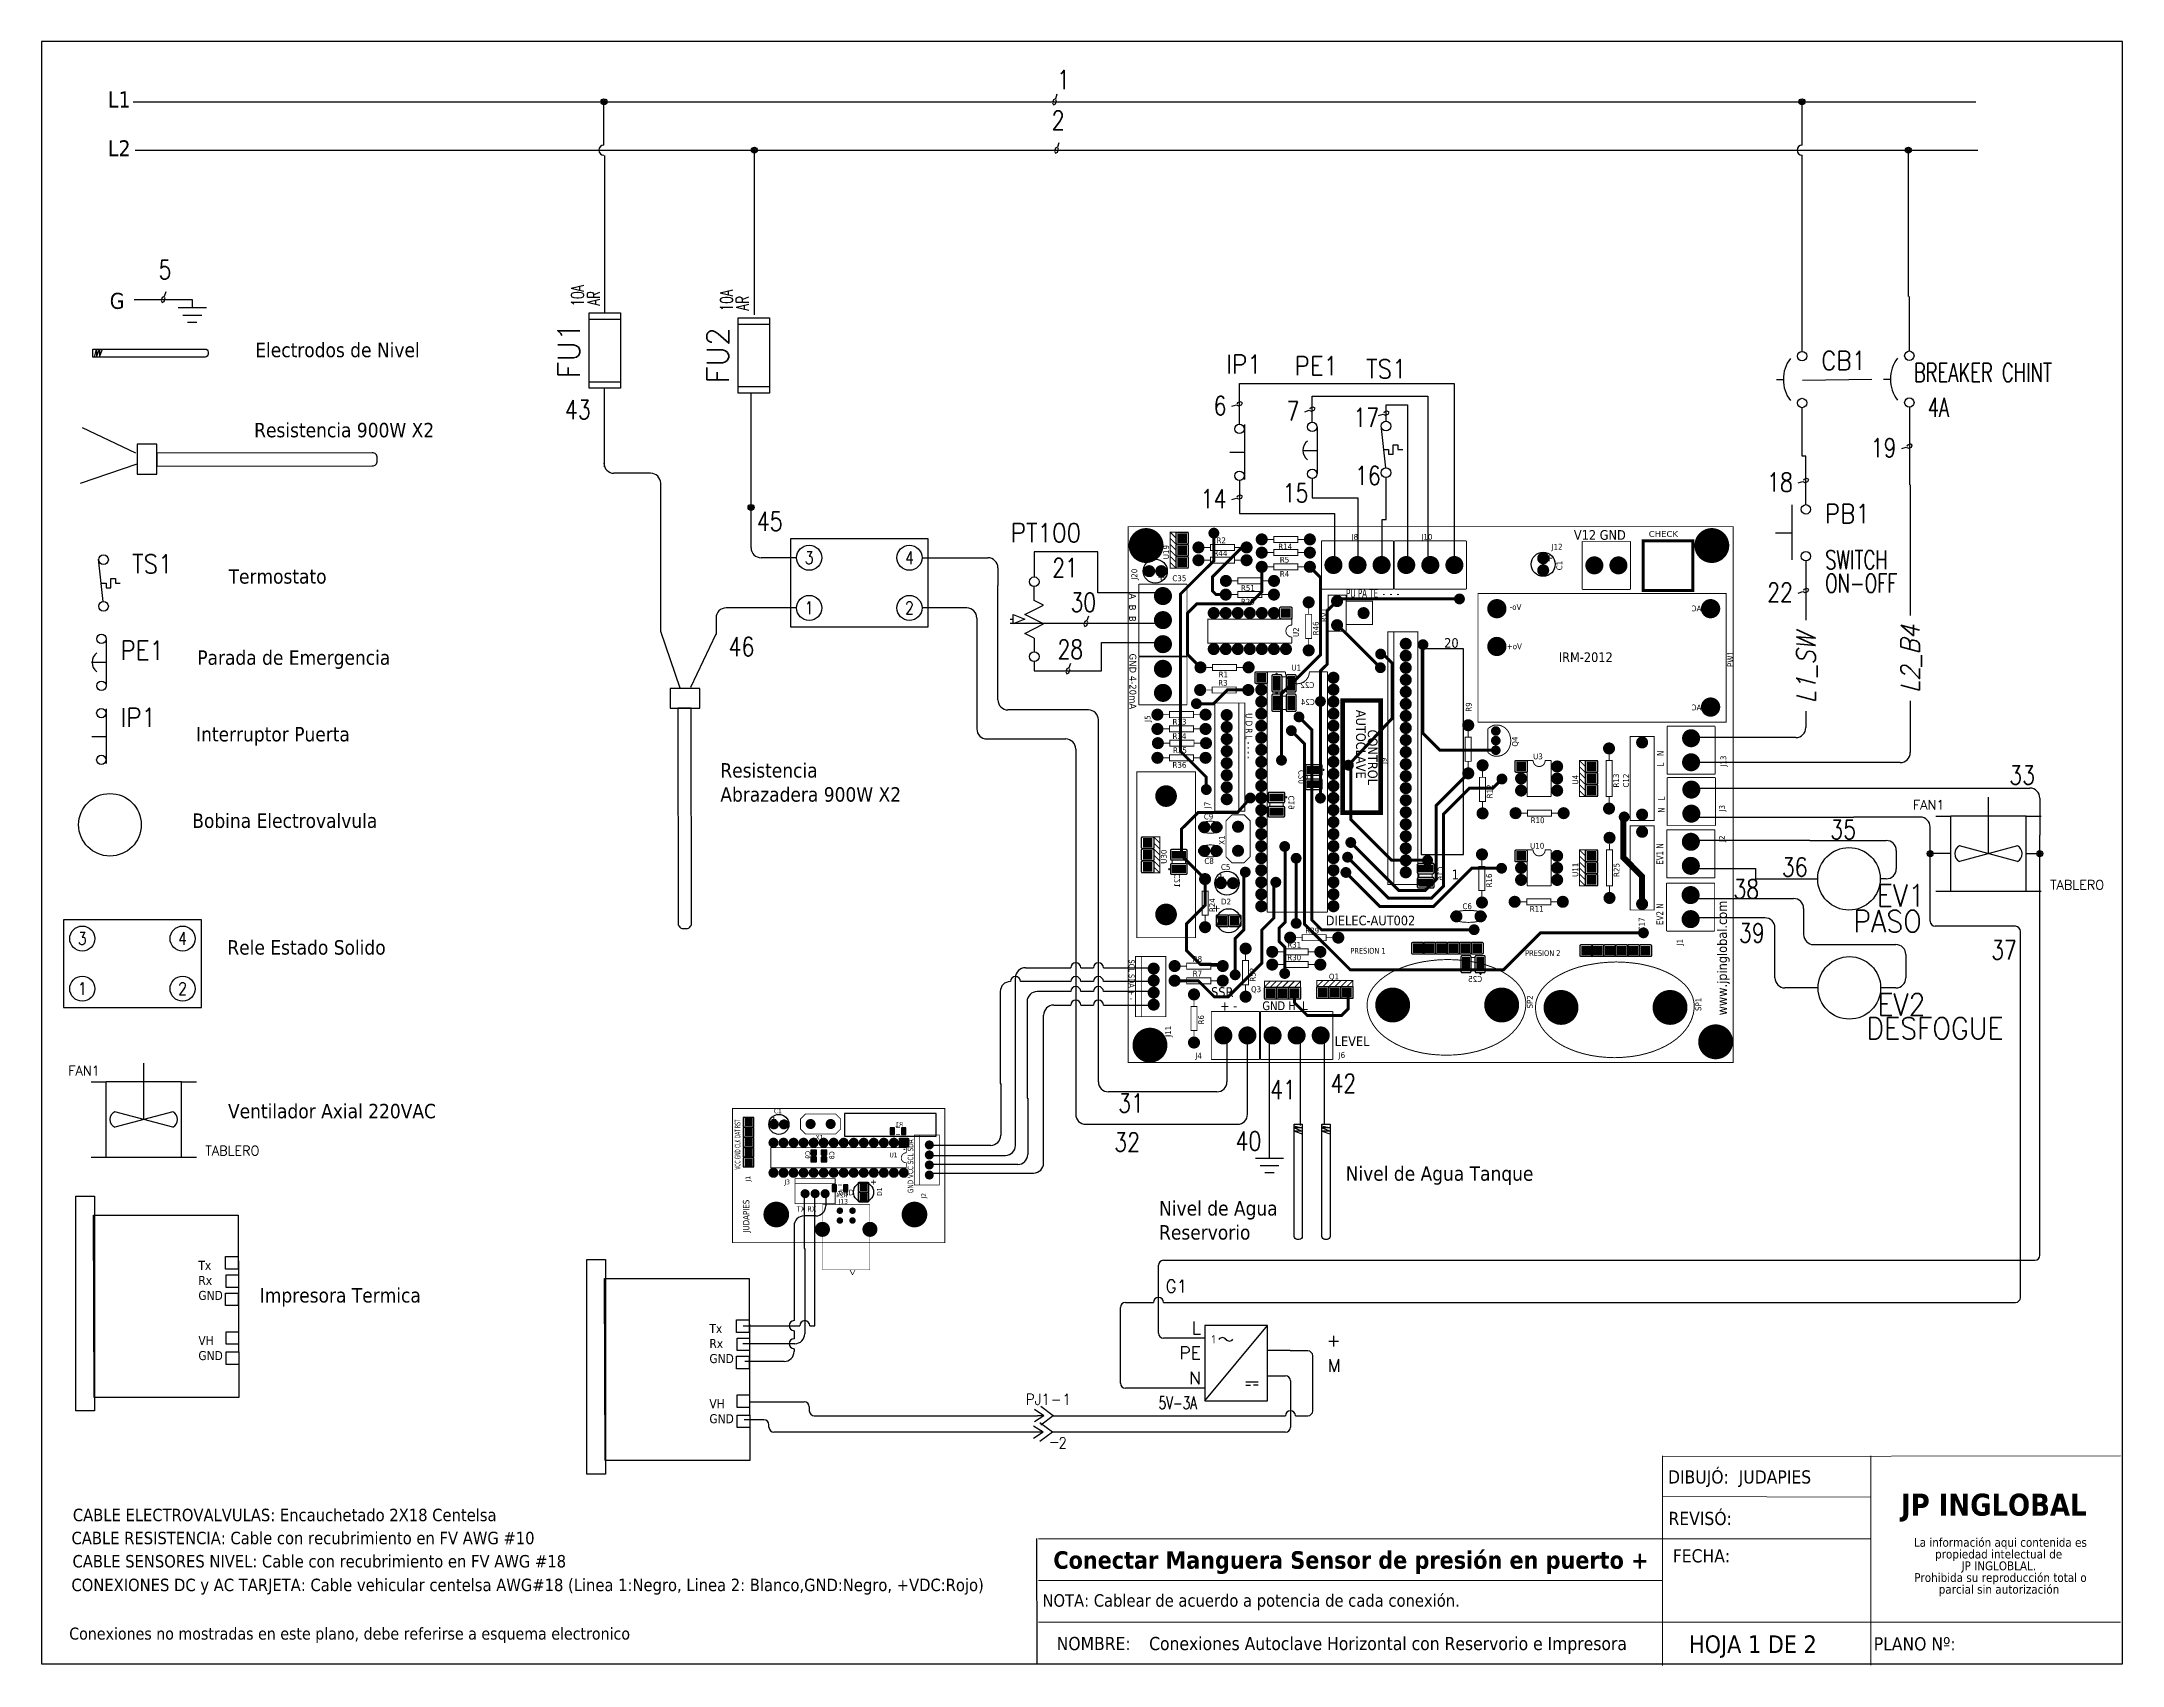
# Model space of a CAD drawing. Header units: millimetres. Extents: x 123.5 to 144.3, y 105.4 to 121.6.
import ezdxf
from ezdxf.enums import TextEntityAlignment as Align

# ---------------------------------------------------------------- set-up
doc = ezdxf.new("R2010")
doc.units = ezdxf.units.MM
doc.linetypes.add('CENTERX2', pattern=[20.32, 12.7, -2.54, 2.54, -2.54])
doc.linetypes.add('HIDDEN2', pattern=[0.1875, 0.125, -0.0625])
for name, color, linetype in [('BLK_12AWG', 7, 'Continuous'), ('CONTORNO', 179, 'Continuous'), ('DESC', 250, 'Continuous'), ('LINK', 9, 'Continuous'), ('MISC', 7, 'Continuous'), ('SYMS', 7, 'Continuous'), ('TAGS', 250, 'Continuous'), ('TERMS', 250, 'Continuous'), ('WIREFIXED', 7, 'Continuous'), ('WIRES', 7, 'Continuous')]:
    doc.layers.add(name, color=color, linetype=linetype)
doc.layers.add('WIRENO', color=7, linetype='Continuous', true_color=0x000000)
doc.styles.add('SLDTEXTSTYLE0', font='tahoma.ttf')
doc.styles.add('SLDTEXTSTYLE1', font='')
doc.styles.get("Standard").update_dxf_attribs({"font": 'tahoma.ttf'})
doc.styles.add('WD', font='romans.shx')
doc.styles.add('WD_IEC', font='isocp2.shx', dxfattribs={"width": 0.9, "height": 4})
doc.styles.get('SLDTEXTSTYLE1').set_extended_font_data('Tahoma', bold=True)

# ---------------------------------------------------------------- blocks, each defined once
blk = doc.blocks.new('SW_NOTE_2')
at = {"layer": 'CONTORNO', "color": 0, "char_height": 1.0583, "attachment_point": 2, "style": 'SLDTEXTSTYLE0'}
for s, insert in [('La información aqui contenida es ', (10.29, 1.34)), ('propiedad intelectual de', (10.08, -0.07)), ('JP INGLOBLAL.', (10.1, -1.48)), ('Prohibida su reproducción total o ', (10.3, -2.89)), ('parcial sin autorización', (10.12, -4.3))]:
    blk.add_mtext(s, dxfattribs=dict(at, insert=insert))
blk = doc.blocks.new('RPAD')
blk.add_trace([(-0.5, -0.5), (-0.5, 0.5), (0.5, -0.5), (0.5, 0.5)])
blk = doc.blocks.new('EPAD')
at = {"const_width": 0.5}
blk.add_lwpolyline([(-0.25, 0, 1), (0.25, 0, 1)], format="xyb", close=True, dxfattribs=at)
blk = doc.blocks.new('tarjetacontrol')
for points, const_width in [([(125.775, 113.201), (130.802, 113.201), (130.802, 117.657), (125.775, 117.657), (125.775, 113.201)], 0.008), ([(125.775, 113.201), (130.802, 113.201), (130.802, 117.657), (125.775, 117.657), (125.775, 113.201)], 0.008), ([(125.775, 113.201), (130.802, 113.201), (130.802, 117.657), (125.775, 117.657), (125.775, 113.201)], 0.008), ([(126.174, 117.311), (126.274, 117.311), (126.274, 117.611), (126.174, 117.611), (126.174, 117.311), (126.124, 117.311), (126.124, 117.611), (126.174, 117.611)], 0.008), ([(126.174, 117.561), (126.124, 117.611)], 0.008), ([(126.174, 117.311), (126.274, 117.311), (126.274, 117.611), (126.174, 117.611), (126.174, 117.311), (126.124, 117.311), (126.124, 117.611), (126.174, 117.611)], 0.008), ([(126.174, 117.561), (126.124, 117.611)], 0.008), ([(126.174, 117.311), (126.274, 117.311), (126.274, 117.611), (126.174, 117.611), (126.174, 117.311), (126.124, 117.311), (126.124, 117.611), (126.174, 117.611)], 0.008), ([(126.174, 117.561), (126.124, 117.611)], 0.008), ([(126.487, 117.603), (126.487, 117.374), (126.209, 117.096), (126.209, 115.79), (126.424, 115.575), (126.424, 115.471)], 0.025), ([(126.174, 117.511), (126.124, 117.561)], 0.008), ([(126.174, 117.511), (126.124, 117.561)], 0.008), ([(126.174, 117.511), (126.124, 117.561)], 0.008), ([(126.174, 117.461), (126.124, 117.511)], 0.008), ([(126.174, 117.461), (126.124, 117.511)], 0.008), ([(126.174, 117.461), (126.124, 117.511)], 0.008), ([(126.174, 117.411), (126.124, 117.461)], 0.008), ([(126.174, 117.411), (126.124, 117.461)], 0.008), ([(126.174, 117.411), (126.124, 117.461)], 0.008), ([(126.174, 117.361), (126.124, 117.411)], 0.008), ([(126.174, 117.361), (126.124, 117.411)], 0.008), ([(126.174, 117.361), (126.124, 117.411)], 0.008), ([(126.409, 117.484), (126.459, 117.484)], 0.008), ([(126.409, 117.484), (126.459, 117.484)], 0.008), ([(126.409, 117.484), (126.459, 117.484)], 0.008), ([(126.459, 117.459), (126.659, 117.459), (126.659, 117.509), (126.459, 117.509), (126.459, 117.459)], 0.008), ([(126.459, 117.459), (126.659, 117.459), (126.659, 117.509), (126.459, 117.509), (126.459, 117.459)], 0.008), ([(126.459, 117.459), (126.659, 117.459), (126.659, 117.509), (126.459, 117.509), (126.459, 117.459)], 0.008), ([(126.586, 117.092), (126.506, 117.092), (126.476, 117.122), (126.476, 117.241), (126.719, 117.484), (126.757, 117.484), (126.759, 117.484)], 0.025), ([(126.659, 117.484), (126.709, 117.484)], 0.008), ([(126.659, 117.484), (126.709, 117.484)], 0.008), ([(126.659, 117.484), (126.709, 117.484)], 0.008), ([(126.985, 117.551), (126.935, 117.551)], 0.008), ([(126.985, 117.551), (126.935, 117.551)], 0.008), ([(126.985, 117.551), (126.935, 117.551)], 0.008), ([(126.985, 117.441), (126.935, 117.441)], 0.008), ([(126.985, 117.441), (126.935, 117.441)], 0.008), ([(126.985, 117.441), (126.935, 117.441)], 0.008), ([(126.985, 117.526), (127.185, 117.526), (127.185, 117.576), (126.985, 117.576), (126.985, 117.526)], 0.008), ([(126.985, 117.526), (127.185, 117.526), (127.185, 117.576), (126.985, 117.576), (126.985, 117.526)], 0.008), ([(126.985, 117.526), (127.185, 117.526), (127.185, 117.576), (126.985, 117.576), (126.985, 117.526)], 0.008), ([(126.985, 117.416), (127.185, 117.416), (127.185, 117.466), (126.985, 117.466), (126.985, 117.416)], 0.008), ([(126.985, 117.416), (127.185, 117.416), (127.185, 117.466), (126.985, 117.466), (126.985, 117.416)], 0.008), ([(126.985, 117.416), (127.185, 117.416), (127.185, 117.466), (126.985, 117.466), (126.985, 117.416)], 0.008), ([(127.235, 117.551), (127.185, 117.551)], 0.008), ([(127.235, 117.551), (127.185, 117.551)], 0.008), ([(127.235, 117.551), (127.185, 117.551)], 0.008), ([(127.235, 117.441), (127.185, 117.441)], 0.008), ([(127.235, 117.441), (127.185, 117.441)], 0.008), ([(127.235, 117.441), (127.185, 117.441)], 0.008), ([(127.381, 117.538), (127.381, 117.138)], 0.008), ([(127.981, 117.538), (127.381, 117.538)], 0.008), ([(127.381, 117.538), (127.381, 117.138)], 0.008), ([(127.981, 117.538), (127.381, 117.538)], 0.008), ([(127.381, 117.538), (127.381, 117.138)], 0.008), ([(127.981, 117.538), (127.381, 117.538)], 0.008), ([(127.981, 117.538), (127.981, 117.138)], 0.008), ([(127.981, 117.538), (127.981, 117.138)], 0.008), ([(127.981, 117.538), (127.981, 117.138)], 0.008), ([(127.986, 117.538), (127.986, 117.138)], 0.008), ([(128.586, 117.538), (127.986, 117.538)], 0.008), ([(127.986, 117.538), (127.986, 117.138)], 0.008), ([(128.586, 117.538), (127.986, 117.538)], 0.008), ([(127.986, 117.538), (127.986, 117.138)], 0.008), ([(128.586, 117.538), (127.986, 117.538)], 0.008), ([(128.586, 117.538), (128.586, 117.138)], 0.008), ([(128.586, 117.538), (128.586, 117.138)], 0.008), ([(128.586, 117.538), (128.586, 117.138)], 0.008), ([(129.274, 117.419), (129.274, 117.369)], 0.008), ([(129.274, 117.419), (129.274, 117.369)], 0.008), ([(129.274, 117.419), (129.274, 117.369)], 0.008), ([(129.549, 117.535), (129.549, 117.135)], 0.008), ([(129.549, 117.535), (129.949, 117.535)], 0.008), ([(129.549, 117.535), (129.549, 117.135)], 0.008), ([(129.549, 117.535), (129.949, 117.535)], 0.008), ([(129.549, 117.535), (129.549, 117.135)], 0.008), ([(129.549, 117.535), (129.949, 117.535)], 0.008), ([(129.949, 117.535), (129.949, 117.135)], 0.008), ([(129.949, 117.535), (129.949, 117.135)], 0.008), ([(129.949, 117.535), (129.949, 117.135)], 0.008), ([(130.054, 117.126), (130.468, 117.126), (130.468, 117.539), (130.054, 117.539), (130.054, 117.126)], 0.024), ([(130.054, 117.126), (130.468, 117.126), (130.468, 117.539), (130.054, 117.539), (130.054, 117.126)], 0.024), ([(130.054, 117.126), (130.468, 117.126), (130.468, 117.539), (130.054, 117.539), (130.054, 117.126)], 0.024), ([(126.075, 117.237), (126.025, 117.237)], 0.008), ([(126.075, 117.237), (126.025, 117.237)], 0.008), ([(126.075, 117.237), (126.025, 117.237)], 0.008), ([(126.05, 117.212), (126.05, 117.262)], 0.008), ([(126.05, 117.212), (126.05, 117.262)], 0.008), ([(126.05, 117.212), (126.05, 117.262)], 0.008), ([(126.174, 117.311), (126.124, 117.361)], 0.008), ([(126.174, 117.311), (126.124, 117.361)], 0.008), ([(126.174, 117.311), (126.124, 117.361)], 0.008), ([(126.376, 116.487), (126.268, 116.595), (126.268, 116.938), (126.346, 117.016), (126.787, 117.016), (126.885, 117.114), (126.885, 117.323)], 0.025), ([(126.409, 117.378), (126.459, 117.378)], 0.008), ([(126.409, 117.378), (126.459, 117.378)], 0.008), ([(126.409, 117.378), (126.459, 117.378)], 0.008), ([(126.459, 117.353), (126.659, 117.353), (126.659, 117.403), (126.459, 117.403), (126.459, 117.353)], 0.008), ([(126.459, 117.353), (126.659, 117.353), (126.659, 117.403), (126.459, 117.403), (126.459, 117.353)], 0.008), ([(126.459, 117.353), (126.659, 117.353), (126.659, 117.403), (126.459, 117.403), (126.459, 117.353)], 0.008), ([(126.659, 117.378), (126.709, 117.378)], 0.008), ([(126.659, 117.378), (126.709, 117.378)], 0.008), ([(126.659, 117.378), (126.709, 117.378)], 0.008), ([(126.985, 117.323), (126.935, 117.323)], 0.008), ([(126.985, 117.323), (126.935, 117.323)], 0.008), ([(126.985, 117.323), (126.935, 117.323)], 0.008), ([(126.985, 117.298), (127.185, 117.298), (127.185, 117.348), (126.985, 117.348), (126.985, 117.298)], 0.008), ([(126.985, 117.298), (127.185, 117.298), (127.185, 117.348), (126.985, 117.348), (126.985, 117.298)], 0.008), ([(126.985, 117.298), (127.185, 117.298), (127.185, 117.348), (126.985, 117.348), (126.985, 117.298)], 0.008), ([(127.049, 115.715), (127.049, 116.266), (127.372, 116.589), (127.372, 117.236), (127.285, 117.323)], 0.025), ([(127.235, 117.323), (127.185, 117.323)], 0.008), ([(127.235, 117.323), (127.185, 117.323)], 0.008), ([(127.235, 117.323), (127.185, 117.323)], 0.008), ([(129.299, 117.394), (129.249, 117.394)], 0.008), ([(129.299, 117.394), (129.249, 117.394)], 0.008), ([(129.299, 117.394), (129.249, 117.394)], 0.008), ([(125.864, 117.18), (126.264, 117.18)], 0.008), ([(125.864, 117.18), (125.864, 116.58)], 0.008), ([(125.864, 117.18), (126.264, 117.18)], 0.008), ([(125.864, 117.18), (125.864, 116.58)], 0.008), ([(125.864, 117.18), (126.264, 117.18)], 0.008), ([(125.864, 117.18), (125.864, 116.58)], 0.008), ([(126.264, 116.58), (126.264, 117.18)], 0.008), ([(126.264, 116.58), (126.264, 117.18)], 0.008), ([(126.264, 116.58), (126.264, 117.18)], 0.008), ([(126.686, 117.092), (126.636, 117.092)], 0.008), ([(126.686, 117.092), (126.636, 117.092)], 0.008), ([(126.686, 117.092), (126.636, 117.092)], 0.008), ([(126.687, 117.206), (126.637, 117.206)], 0.008), ([(126.687, 117.206), (126.637, 117.206)], 0.008), ([(126.687, 117.206), (126.637, 117.206)], 0.008), ([(126.686, 117.067), (126.886, 117.067), (126.886, 117.117), (126.686, 117.117), (126.686, 117.067)], 0.008), ([(126.686, 117.067), (126.886, 117.067), (126.886, 117.117), (126.686, 117.117), (126.686, 117.067)], 0.008), ([(126.686, 117.067), (126.886, 117.067), (126.886, 117.117), (126.686, 117.117), (126.686, 117.067)], 0.008), ([(126.687, 117.181), (126.887, 117.181), (126.887, 117.231), (126.687, 117.231), (126.687, 117.181)], 0.008), ([(126.687, 117.181), (126.887, 117.181), (126.887, 117.231), (126.687, 117.231), (126.687, 117.181)], 0.008), ([(126.687, 117.181), (126.887, 117.181), (126.887, 117.231), (126.687, 117.231), (126.687, 117.181)], 0.008), ([(126.936, 117.092), (126.886, 117.092)], 0.008), ([(126.936, 117.092), (126.886, 117.092)], 0.008), ([(126.936, 117.092), (126.886, 117.092)], 0.008), ([(126.937, 117.206), (126.887, 117.206)], 0.008), ([(126.937, 117.206), (126.887, 117.206)], 0.008), ([(126.937, 117.206), (126.887, 117.206)], 0.008), ([(127.381, 117.138), (127.981, 117.138)], 0.008), ([(127.381, 117.138), (127.981, 117.138)], 0.008), ([(127.381, 117.138), (127.981, 117.138)], 0.008), ([(127.436, 116.788), (127.586, 116.788), (127.586, 117.088), (127.436, 117.088), (127.436, 116.788)], 0.008), ([(127.436, 116.788), (127.586, 116.788), (127.586, 117.088), (127.436, 117.088), (127.436, 116.788)], 0.008), ([(127.436, 116.788), (127.586, 116.788), (127.586, 117.088), (127.436, 117.088), (127.436, 116.788)], 0.008), ([(127.511, 117.038), (127.528, 117.056), (128.528, 117.056)], 0.025), ([(127.986, 117.138), (128.586, 117.138)], 0.008), ([(127.986, 117.138), (128.586, 117.138)], 0.008), ([(127.986, 117.138), (128.586, 117.138)], 0.008), ([(128.682, 116.031), (130.745, 116.031), (130.745, 117.101), (128.682, 117.101), (128.682, 116.031)], 0.008), ([(128.682, 116.031), (130.745, 116.031), (130.745, 117.101), (128.682, 117.101), (128.682, 116.031)], 0.008), ([(128.682, 116.031), (130.745, 116.031), (130.745, 117.101), (128.682, 117.101), (128.682, 116.031)], 0.008), ([(129.549, 117.135), (129.949, 117.135)], 0.008), ([(129.549, 117.135), (129.949, 117.135)], 0.008), ([(129.549, 117.135), (129.949, 117.135)], 0.008), ([(127.136, 116.889), (126.436, 116.889), (126.436, 116.689), (127.136, 116.689)], 0.008), ([(127.136, 116.889), (126.436, 116.889), (126.436, 116.689), (127.136, 116.689)], 0.008), ([(127.136, 116.889), (126.436, 116.889), (126.436, 116.689), (127.136, 116.689)], 0.008), ([(127.136, 116.889), (127.136, 116.839)], 0.008), ([(127.136, 116.889), (127.136, 116.839)], 0.008), ([(127.136, 116.889), (127.136, 116.839)], 0.008), ([(127.25, 116.728), (127.3, 116.728), (127.3, 116.928), (127.25, 116.928), (127.25, 116.728)], 0.008), ([(127.25, 116.728), (127.3, 116.728), (127.3, 116.928), (127.25, 116.928), (127.25, 116.728)], 0.008), ([(127.25, 116.728), (127.3, 116.728), (127.3, 116.928), (127.25, 116.928), (127.25, 116.728)], 0.008), ([(127.275, 116.978), (127.275, 116.928)], 0.008), ([(127.275, 116.978), (127.275, 116.928)], 0.008), ([(127.275, 116.978), (127.275, 116.928)], 0.008), ([(127.373, 115.4), (127.373, 116.112), (127.373, 116.457), (127.428, 116.512), (127.428, 116.956), (127.511, 117.038)], 0.025), ([(127.586, 116.844), (127.806, 116.844), (127.806, 117.037), (127.586, 117.037), (127.586, 116.844)], 0.008), ([(127.586, 116.844), (127.806, 116.844), (127.806, 117.037), (127.586, 117.037), (127.586, 116.844)], 0.008), ([(127.586, 116.844), (127.806, 116.844), (127.806, 117.037), (127.586, 117.037), (127.586, 116.844)], 0.008), ([(127.736, 116.988), (127.736, 116.888)], 0.008), ([(127.736, 116.988), (127.736, 116.888)], 0.008), ([(127.736, 116.988), (127.736, 116.888)], 0.008), ([(127.086, 116.789), (127.087, 116.8), (127.089, 116.809), (127.094, 116.818), (127.1, 116.825), (127.107, 116.831), (127.116, 116.836), (127.125, 116.838), (127.136, 116.839)], 0.008), ([(127.086, 116.789), (127.087, 116.8), (127.089, 116.809), (127.094, 116.818), (127.1, 116.825), (127.107, 116.831), (127.116, 116.836), (127.125, 116.838), (127.136, 116.839)], 0.008), ([(127.086, 116.789), (127.087, 116.8), (127.089, 116.809), (127.094, 116.818), (127.1, 116.825), (127.107, 116.831), (127.116, 116.836), (127.125, 116.838), (127.136, 116.839)], 0.008), ([(127.086, 116.789), (127.087, 116.779), (127.089, 116.77), (127.094, 116.761), (127.1, 116.754), (127.107, 116.748), (127.116, 116.743), (127.125, 116.74), (127.136, 116.739)], 0.008), ([(127.086, 116.789), (127.087, 116.779), (127.089, 116.77), (127.094, 116.761), (127.1, 116.754), (127.107, 116.748), (127.116, 116.743), (127.125, 116.74), (127.136, 116.739)], 0.008), ([(127.086, 116.789), (127.087, 116.779), (127.089, 116.77), (127.094, 116.761), (127.1, 116.754), (127.107, 116.748), (127.116, 116.743), (127.125, 116.74), (127.136, 116.739)], 0.008), ([(127.136, 116.739), (127.136, 116.689)], 0.008), ([(127.136, 116.739), (127.136, 116.689)], 0.008), ([(127.136, 116.739), (127.136, 116.689)], 0.008), ([(127.275, 116.728), (127.275, 116.678)], 0.008), ([(127.275, 116.728), (127.275, 116.678)], 0.008), ([(127.275, 116.728), (127.275, 116.678)], 0.008), ([(127.871, 116.484), (127.516, 116.838), (127.511, 116.838)], 0.025), ([(127.932, 114.683), (128.182, 114.683), (128.182, 116.783), (127.932, 116.783), (127.932, 114.683)], 0.008), ([(127.932, 114.683), (128.182, 114.683), (128.182, 116.783), (127.932, 116.783), (127.932, 114.683)], 0.008), ([(127.932, 114.683), (128.182, 114.683), (128.182, 116.783), (127.932, 116.783), (127.932, 114.683)], 0.008), ([(127.982, 114.683), (127.982, 116.783)], 0.008), ([(127.982, 114.683), (127.982, 116.783)], 0.008), ([(127.982, 114.683), (127.982, 116.783)], 0.008), ([(125.864, 116.58), (126.264, 116.58)], 0.008), ([(125.864, 116.58), (126.264, 116.58)], 0.008), ([(125.864, 116.58), (126.264, 116.58)], 0.008), ([(125.864, 116.575), (126.264, 116.575)], 0.008), ([(125.864, 116.175), (125.864, 116.575)], 0.008), ([(125.864, 116.575), (126.264, 116.575)], 0.008), ([(125.864, 116.175), (125.864, 116.575)], 0.008), ([(125.864, 116.575), (126.264, 116.575)], 0.008), ([(125.864, 116.175), (125.864, 116.575)], 0.008), ([(126.264, 116.175), (126.264, 116.575)], 0.008), ([(126.264, 116.175), (126.264, 116.575)], 0.008), ([(126.264, 116.175), (126.264, 116.575)], 0.008), ([(127.605, 115.674), (127.97, 116.064), (127.97, 116.521), (127.893, 116.598), (127.873, 116.598)], 0.025), ([(128.225, 116.676), (128.225, 115.939), (128.365, 115.799), (128.829, 115.799), (128.83, 115.798)], 0.025), ([(126.476, 116.487), (126.426, 116.487)], 0.008), ([(126.476, 116.487), (126.426, 116.487)], 0.008), ([(126.476, 116.487), (126.426, 116.487)], 0.008), ([(126.476, 116.462), (126.676, 116.462), (126.676, 116.512), (126.476, 116.512), (126.476, 116.462)], 0.008), ([(126.476, 116.462), (126.676, 116.462), (126.676, 116.512), (126.476, 116.512), (126.476, 116.462)], 0.008), ([(126.476, 116.462), (126.676, 116.462), (126.676, 116.512), (126.476, 116.512), (126.476, 116.462)], 0.008), ([(126.726, 116.487), (126.676, 116.487)], 0.008), ([(126.726, 116.487), (126.676, 116.487)], 0.008), ([(126.726, 116.487), (126.676, 116.487)], 0.008), ([(126.931, 116.451), (127.081, 116.451)], 0.008), ([(126.931, 116.451), (126.931, 114.451)], 0.008), ([(126.931, 116.451), (127.081, 116.451)], 0.008), ([(126.931, 116.451), (126.931, 114.451)], 0.008), ([(126.931, 116.451), (127.081, 116.451)], 0.008), ([(126.931, 116.451), (126.931, 114.451)], 0.008), ([(127.019, 116.434), (126.999, 116.434)], 0.008), ([(127.019, 116.434), (126.999, 116.434)], 0.008), ([(127.019, 116.434), (126.999, 116.434)], 0.008), ([(127.009, 116.424), (127.009, 116.444)], 0.008), ([(127.009, 116.424), (127.009, 116.444)], 0.008), ([(127.009, 116.424), (127.009, 116.444)], 0.008), ([(127.089, 116.409), (127.051, 116.409)], 0.008), ([(127.089, 116.409), (127.051, 116.409)], 0.008), ([(127.089, 116.409), (127.051, 116.409)], 0.008), ([(127.181, 116.351), (127.16, 116.353), (127.141, 116.359), (127.124, 116.368), (127.11, 116.38), (127.098, 116.395), (127.089, 116.412), (127.083, 116.431), (127.081, 116.451)], 0.008), ([(127.181, 116.351), (127.16, 116.353), (127.141, 116.359), (127.124, 116.368), (127.11, 116.38), (127.098, 116.395), (127.089, 116.412), (127.083, 116.431), (127.081, 116.451)], 0.008), ([(127.181, 116.351), (127.16, 116.353), (127.141, 116.359), (127.124, 116.368), (127.11, 116.38), (127.098, 116.395), (127.089, 116.412), (127.083, 116.431), (127.081, 116.451)], 0.008), ([(127.181, 116.351), (127.201, 116.353), (127.22, 116.359), (127.237, 116.368), (127.252, 116.38), (127.264, 116.395), (127.273, 116.412), (127.279, 116.431), (127.281, 116.451)], 0.008), ([(127.181, 116.351), (127.201, 116.353), (127.22, 116.359), (127.237, 116.368), (127.252, 116.38), (127.264, 116.395), (127.273, 116.412), (127.279, 116.431), (127.281, 116.451)], 0.008), ([(127.181, 116.351), (127.201, 116.353), (127.22, 116.359), (127.237, 116.368), (127.252, 116.38), (127.264, 116.395), (127.273, 116.412), (127.279, 116.431), (127.281, 116.451)], 0.008), ([(127.281, 116.451), (127.431, 116.451)], 0.008), ([(127.281, 116.451), (127.431, 116.451)], 0.008), ([(127.281, 116.451), (127.431, 116.451)], 0.008), ([(127.431, 116.451), (127.431, 114.451)], 0.008), ([(127.431, 116.451), (127.431, 114.451)], 0.008), ([(127.431, 116.451), (127.431, 114.451)], 0.008), ([(126.342, 116.185), (126.485, 116.185), (126.6, 116.3), (126.772, 116.3), (126.773, 116.299)], 0.025), ([(126.423, 116.299), (126.473, 116.299)], 0.008), ([(126.423, 116.299), (126.473, 116.299)], 0.008), ([(126.423, 116.299), (126.473, 116.299)], 0.008), ([(126.473, 116.274), (126.673, 116.274), (126.673, 116.324), (126.473, 116.324), (126.473, 116.274)], 0.008), ([(126.473, 116.274), (126.673, 116.274), (126.673, 116.324), (126.473, 116.324), (126.473, 116.274)], 0.008), ([(126.473, 116.274), (126.673, 116.274), (126.673, 116.324), (126.473, 116.324), (126.473, 116.274)], 0.008), ([(126.673, 116.299), (126.723, 116.299)], 0.008), ([(126.673, 116.299), (126.723, 116.299)], 0.008), ([(126.673, 116.299), (126.723, 116.299)], 0.008), ([(127.019, 116.273), (126.999, 116.273)], 0.008), ([(127.019, 116.273), (126.999, 116.273)], 0.008), ([(127.019, 116.273), (126.999, 116.273)], 0.008), ([(127.009, 116.263), (127.009, 116.283)], 0.008), ([(127.009, 116.263), (127.009, 116.283)], 0.008), ([(127.009, 116.263), (127.009, 116.283)], 0.008), ([(127.089, 116.298), (127.05, 116.298)], 0.008), ([(127.089, 116.298), (127.05, 116.298)], 0.008), ([(127.089, 116.298), (127.05, 116.298)], 0.008), ([(127.089, 116.248), (127.051, 116.248)], 0.008), ([(127.089, 116.248), (127.051, 116.248)], 0.008), ([(127.089, 116.248), (127.051, 116.248)], 0.008), ([(127.373, 116.204), (127.373, 116.112), (127.373, 116.112)], 0.025), ([(127.558, 115.279), (127.873, 115.279), (127.873, 116.212), (127.558, 116.212), (127.558, 115.279)], 0.038), ([(127.558, 115.279), (127.873, 115.279), (127.873, 116.212), (127.558, 116.212), (127.558, 115.279)], 0.038), ([(127.558, 115.279), (127.873, 115.279), (127.873, 116.212), (127.558, 116.212), (127.558, 115.279)], 0.038), ([(125.864, 116.175), (126.264, 116.175)], 0.008), ([(125.864, 116.175), (126.264, 116.175)], 0.008), ([(125.864, 116.175), (126.264, 116.175)], 0.008), ([(126.118, 116.094), (126.068, 116.094)], 0.008), ([(126.118, 116.094), (126.068, 116.094)], 0.008), ([(126.118, 116.094), (126.068, 116.094)], 0.008), ([(126.118, 116.069), (126.318, 116.069), (126.318, 116.119), (126.118, 116.119), (126.118, 116.069)], 0.008), ([(126.118, 116.069), (126.318, 116.069), (126.318, 116.119), (126.118, 116.119), (126.118, 116.069)], 0.008), ([(126.118, 116.069), (126.318, 116.069), (126.318, 116.119), (126.118, 116.119), (126.118, 116.069)], 0.008), ([(126.368, 116.094), (126.318, 116.094)], 0.008), ([(126.368, 116.094), (126.318, 116.094)], 0.008), ([(126.368, 116.094), (126.318, 116.094)], 0.008), ([(126.494, 115.291), (126.744, 115.291), (126.744, 116.191), (126.494, 116.191), (126.494, 115.291)], 0.008), ([(126.494, 115.291), (126.744, 115.291), (126.744, 116.191), (126.494, 116.191), (126.494, 115.291)], 0.008), ([(126.494, 115.291), (126.744, 115.291), (126.744, 116.191), (126.494, 116.191), (126.494, 115.291)], 0.008), ([(126.694, 116.191), (126.694, 115.291)], 0.008), ([(126.694, 116.191), (126.694, 115.291)], 0.008), ([(126.694, 116.191), (126.694, 115.291)], 0.008), ([(127.089, 116.137), (127.05, 116.137)], 0.008), ([(127.089, 116.137), (127.05, 116.137)], 0.008), ([(127.089, 116.137), (127.05, 116.137)], 0.008), ([(128.65, 114.306), (127.382, 114.306), (127.302, 114.386), (127.302, 115.967), (127.194, 116.075)], 0.025), ([(126.118, 115.975), (126.068, 115.975)], 0.008), ([(126.118, 115.975), (126.068, 115.975)], 0.008), ([(126.118, 115.975), (126.068, 115.975)], 0.008), ([(126.122, 115.857), (126.072, 115.857)], 0.008), ([(126.122, 115.857), (126.072, 115.857)], 0.008), ([(126.122, 115.857), (126.072, 115.857)], 0.008), ([(126.118, 115.95), (126.318, 115.95), (126.318, 116), (126.118, 116), (126.118, 115.95)], 0.008), ([(126.118, 115.95), (126.318, 115.95), (126.318, 116), (126.118, 116), (126.118, 115.95)], 0.008), ([(126.118, 115.95), (126.318, 115.95), (126.318, 116), (126.118, 116), (126.118, 115.95)], 0.008), ([(126.122, 115.832), (126.322, 115.832), (126.322, 115.882), (126.122, 115.882), (126.122, 115.832)], 0.008), ([(126.122, 115.832), (126.322, 115.832), (126.322, 115.882), (126.122, 115.882), (126.122, 115.832)], 0.008), ([(126.122, 115.832), (126.322, 115.832), (126.322, 115.882), (126.122, 115.882), (126.122, 115.832)], 0.008), ([(126.368, 115.975), (126.318, 115.975)], 0.008), ([(126.368, 115.975), (126.318, 115.975)], 0.008), ([(126.368, 115.975), (126.318, 115.975)], 0.008), ([(126.372, 115.857), (126.322, 115.857)], 0.008), ([(126.372, 115.857), (126.322, 115.857)], 0.008), ([(126.372, 115.857), (126.322, 115.857)], 0.008), ([(130.057, 114.28), (129.201, 114.28), (128.894, 113.973), (127.621, 113.973), (127.239, 114.354), (127.239, 115.852), (127.131, 115.961)], 0.025), ([(128.576, 115.706), (128.626, 115.706), (128.626, 115.906), (128.576, 115.906), (128.576, 115.706)], 0.008), ([(128.576, 115.706), (128.626, 115.706), (128.626, 115.906), (128.576, 115.906), (128.576, 115.706)], 0.008), ([(128.576, 115.706), (128.626, 115.706), (128.626, 115.906), (128.576, 115.906), (128.576, 115.706)], 0.008), ([(128.601, 115.906), (128.601, 115.956)], 0.008), ([(128.601, 115.906), (128.601, 115.956)], 0.008), ([(128.601, 115.906), (128.601, 115.956)], 0.008), ([(128.83, 116.008), (128.815, 116.006), (128.799, 116), (128.783, 115.991), (128.765, 115.978)], 0.008), ([(128.83, 116.008), (128.815, 116.006), (128.799, 116), (128.783, 115.991), (128.765, 115.978)], 0.008), ([(128.83, 116.008), (128.815, 116.006), (128.799, 116), (128.783, 115.991), (128.765, 115.978)], 0.008), ([(128.765, 115.978), (128.765, 115.778)], 0.008), ([(128.765, 115.978), (128.765, 115.778)], 0.008), ([(128.765, 115.978), (128.765, 115.778)], 0.008), ([(128.83, 116.008), (128.855, 116.007), (128.879, 116), (128.9, 115.989), (128.919, 115.973), (128.934, 115.954), (128.945, 115.931), (128.952, 115.905), (128.955, 115.878)], 0.008), ([(128.83, 116.008), (128.855, 116.007), (128.879, 116), (128.9, 115.989), (128.919, 115.973), (128.934, 115.954), (128.945, 115.931), (128.952, 115.905), (128.955, 115.878)], 0.008), ([(128.83, 116.008), (128.855, 116.007), (128.879, 116), (128.9, 115.989), (128.919, 115.973), (128.934, 115.954), (128.945, 115.931), (128.952, 115.905), (128.955, 115.878)], 0.008), ([(128.83, 115.748), (128.855, 115.749), (128.879, 115.755), (128.9, 115.767), (128.919, 115.782), (128.934, 115.802), (128.945, 115.825), (128.952, 115.85), (128.955, 115.878)], 0.008), ([(128.83, 115.748), (128.855, 115.749), (128.879, 115.755), (128.9, 115.767), (128.919, 115.782), (128.934, 115.802), (128.945, 115.825), (128.952, 115.85), (128.955, 115.878)], 0.008), ([(128.83, 115.748), (128.855, 115.749), (128.879, 115.755), (128.9, 115.767), (128.919, 115.782), (128.934, 115.802), (128.945, 115.825), (128.952, 115.85), (128.955, 115.878)], 0.008), ([(129.946, 115.213), (130.146, 115.213), (130.146, 115.913), (129.946, 115.913), (129.946, 115.213)], 0.008), ([(129.946, 115.213), (130.146, 115.213), (130.146, 115.913), (129.946, 115.913), (129.946, 115.213)], 0.008), ([(129.946, 115.213), (130.146, 115.213), (130.146, 115.913), (129.946, 115.913), (129.946, 115.213)], 0.008), ([(130.253, 115.998), (130.653, 115.998)], 0.008), ([(130.253, 115.598), (130.253, 115.998)], 0.008), ([(130.253, 115.998), (130.653, 115.998)], 0.008), ([(130.253, 115.598), (130.253, 115.998)], 0.008), ([(130.253, 115.998), (130.653, 115.998)], 0.008), ([(130.253, 115.598), (130.253, 115.998)], 0.008), ([(130.653, 115.598), (130.653, 115.998)], 0.008), ([(130.653, 115.598), (130.653, 115.998)], 0.008), ([(130.653, 115.598), (130.653, 115.998)], 0.008), ([(126.118, 115.735), (126.068, 115.735)], 0.008), ([(126.118, 115.735), (126.068, 115.735)], 0.008), ([(126.118, 115.735), (126.068, 115.735)], 0.008), ([(126.118, 115.71), (126.318, 115.71), (126.318, 115.76), (126.118, 115.76), (126.118, 115.71)], 0.008), ([(126.118, 115.71), (126.318, 115.71), (126.318, 115.76), (126.118, 115.76), (126.118, 115.71)], 0.008), ([(126.118, 115.71), (126.318, 115.71), (126.318, 115.76), (126.118, 115.76), (126.118, 115.71)], 0.008), ([(126.368, 115.735), (126.318, 115.735)], 0.008), ([(126.368, 115.735), (126.318, 115.735)], 0.008), ([(126.368, 115.735), (126.318, 115.735)], 0.008), ([(128.263, 114.883), (128.082, 114.883), (127.965, 114.883), (127.625, 115.222), (127.625, 115.653), (127.605, 115.674)], 0.025), ([(128.601, 115.656), (128.601, 115.706)], 0.008), ([(128.601, 115.656), (128.601, 115.706)], 0.008), ([(128.601, 115.656), (128.601, 115.706)], 0.008), ([(128.83, 115.748), (128.815, 115.75), (128.799, 115.755), (128.783, 115.765), (128.765, 115.778)], 0.008), ([(128.83, 115.748), (128.815, 115.75), (128.799, 115.755), (128.783, 115.765), (128.765, 115.778)], 0.008), ([(128.83, 115.748), (128.815, 115.75), (128.799, 115.755), (128.783, 115.765), (128.765, 115.778)], 0.008), ([(129.09, 115.713), (129.14, 115.713)], 0.008), ([(129.09, 115.713), (129.09, 115.413)], 0.008), ([(129.09, 115.713), (129.14, 115.713)], 0.008), ([(129.09, 115.713), (129.09, 115.413)], 0.008), ([(129.09, 115.713), (129.14, 115.713)], 0.008), ([(129.09, 115.713), (129.09, 115.413)], 0.008), ([(129.19, 115.663), (129.18, 115.664), (129.17, 115.667), (129.162, 115.671), (129.155, 115.677), (129.149, 115.685), (129.144, 115.693), (129.141, 115.703), (129.14, 115.713)], 0.008), ([(129.19, 115.663), (129.18, 115.664), (129.17, 115.667), (129.162, 115.671), (129.155, 115.677), (129.149, 115.685), (129.144, 115.693), (129.141, 115.703), (129.14, 115.713)], 0.008), ([(129.19, 115.663), (129.18, 115.664), (129.17, 115.667), (129.162, 115.671), (129.155, 115.677), (129.149, 115.685), (129.144, 115.693), (129.141, 115.703), (129.14, 115.713)], 0.008), ([(129.19, 115.663), (129.201, 115.664), (129.21, 115.667), (129.219, 115.671), (129.226, 115.677), (129.232, 115.685), (129.237, 115.693), (129.239, 115.703), (129.24, 115.713)], 0.008), ([(129.19, 115.663), (129.201, 115.664), (129.21, 115.667), (129.219, 115.671), (129.226, 115.677), (129.232, 115.685), (129.237, 115.693), (129.239, 115.703), (129.24, 115.713)], 0.008), ([(129.19, 115.663), (129.201, 115.664), (129.21, 115.667), (129.219, 115.671), (129.226, 115.677), (129.232, 115.685), (129.237, 115.693), (129.239, 115.703), (129.24, 115.713)], 0.008), ([(129.24, 115.713), (129.29, 115.713)], 0.008), ([(129.24, 115.713), (129.29, 115.713)], 0.008), ([(129.24, 115.713), (129.29, 115.713)], 0.008), ([(129.29, 115.713), (129.29, 115.413)], 0.008), ([(129.29, 115.713), (129.29, 115.413)], 0.008), ([(129.29, 115.713), (129.29, 115.413)], 0.008), ([(129.575, 115.413), (129.675, 115.413), (129.675, 115.713), (129.575, 115.713), (129.575, 115.413), (129.525, 115.413), (129.525, 115.713), (129.575, 115.713)], 0.008), ([(129.575, 115.663), (129.525, 115.713)], 0.008), ([(129.575, 115.413), (129.675, 115.413), (129.675, 115.713), (129.575, 115.713), (129.575, 115.413), (129.525, 115.413), (129.525, 115.713), (129.575, 115.713)], 0.008), ([(129.575, 115.663), (129.525, 115.713)], 0.008), ([(129.575, 115.413), (129.675, 115.413), (129.675, 115.713), (129.575, 115.713), (129.575, 115.413), (129.525, 115.413), (129.525, 115.713), (129.575, 115.713)], 0.008), ([(129.575, 115.663), (129.525, 115.713)], 0.008), ([(129.746, 115.413), (129.796, 115.413), (129.796, 115.713), (129.746, 115.713), (129.746, 115.413)], 0.008), ([(129.746, 115.413), (129.796, 115.413), (129.796, 115.713), (129.746, 115.713), (129.746, 115.413)], 0.008), ([(129.746, 115.413), (129.796, 115.413), (129.796, 115.713), (129.746, 115.713), (129.746, 115.413)], 0.008), ([(129.771, 115.763), (129.771, 115.713)], 0.008), ([(129.771, 115.763), (129.771, 115.713)], 0.008), ([(129.771, 115.763), (129.771, 115.713)], 0.008), ([(125.846, 114.24), (126.335, 114.24), (126.335, 115.618), (125.846, 115.618), (125.846, 114.24)], 0.008), ([(125.846, 114.24), (126.335, 114.24), (126.335, 115.618), (125.846, 115.618), (125.846, 114.24)], 0.008), ([(125.846, 114.24), (126.335, 114.24), (126.335, 115.618), (125.846, 115.618), (125.846, 114.24)], 0.008), ([(127.262, 115.556), (127.262, 115.595)], 0.008), ([(127.262, 115.556), (127.262, 115.595)], 0.008), ([(127.262, 115.556), (127.262, 115.595)], 0.008), ([(127.373, 115.556), (127.373, 115.594)], 0.008), ([(127.373, 115.556), (127.373, 115.594)], 0.008), ([(127.373, 115.556), (127.373, 115.594)], 0.008), ([(127.388, 115.636), (127.408, 115.636)], 0.008), ([(127.388, 115.636), (127.408, 115.636)], 0.008), ([(127.388, 115.636), (127.408, 115.636)], 0.008), ([(127.398, 115.626), (127.398, 115.646)], 0.008), ([(127.398, 115.626), (127.398, 115.646)], 0.008), ([(127.398, 115.626), (127.398, 115.646)], 0.008), ([(127.598, 114.909), (127.938, 114.569), (128.297, 114.569), (128.396, 114.668), (128.396, 114.934), (128.396, 115.268), (128.612, 115.484), (128.806, 115.484), (128.881, 115.559)], 0.025), ([(127.625, 115.031), (128.026, 114.631), (128.241, 114.631), (128.334, 114.723), (128.334, 115.338), (128.601, 115.606)], 0.025), ([(128.695, 115.373), (128.745, 115.373), (128.745, 115.573), (128.695, 115.573), (128.695, 115.373)], 0.008), ([(128.695, 115.373), (128.745, 115.373), (128.745, 115.573), (128.695, 115.573), (128.695, 115.373)], 0.008), ([(128.695, 115.373), (128.745, 115.373), (128.745, 115.573), (128.695, 115.573), (128.695, 115.373)], 0.008), ([(128.72, 115.623), (128.72, 115.573)], 0.008), ([(128.72, 115.623), (128.72, 115.573)], 0.008), ([(128.72, 115.623), (128.72, 115.573)], 0.008), ([(129.575, 115.613), (129.525, 115.663)], 0.008), ([(129.575, 115.613), (129.525, 115.663)], 0.008), ([(129.575, 115.613), (129.525, 115.663)], 0.008), ([(129.575, 115.563), (129.525, 115.613)], 0.008), ([(129.575, 115.563), (129.525, 115.613)], 0.008), ([(129.575, 115.563), (129.525, 115.613)], 0.008), ([(129.575, 115.513), (129.525, 115.563)], 0.008), ([(129.575, 115.513), (129.525, 115.563)], 0.008), ([(129.575, 115.513), (129.525, 115.563)], 0.008), ([(129.575, 115.463), (129.525, 115.513)], 0.008), ([(129.575, 115.463), (129.525, 115.513)], 0.008), ([(129.575, 115.463), (129.525, 115.513)], 0.008), ([(130.253, 115.598), (130.653, 115.598)], 0.008), ([(130.253, 115.598), (130.653, 115.598)], 0.008), ([(130.253, 115.598), (130.653, 115.598)], 0.008), ([(130.655, 115.571), (130.255, 115.571)], 0.008), ([(130.255, 115.571), (130.255, 115.171)], 0.008), ([(130.655, 115.571), (130.255, 115.571)], 0.008), ([(130.255, 115.571), (130.255, 115.171)], 0.008), ([(130.655, 115.571), (130.255, 115.571)], 0.008), ([(130.255, 115.571), (130.255, 115.171)], 0.008), ([(130.655, 115.571), (130.655, 115.171)], 0.008), ([(130.655, 115.571), (130.655, 115.171)], 0.008), ([(130.655, 115.571), (130.655, 115.171)], 0.008), ([(126.414, 114.727), (126.218, 114.924), (126.218, 115.143), (126.357, 115.281), (126.684, 115.281), (126.79, 115.401)], 0.025), ([(126.951, 115.327), (126.951, 115.366)], 0.008), ([(126.951, 115.327), (126.951, 115.366)], 0.008), ([(126.951, 115.327), (126.951, 115.366)], 0.008), ([(127.062, 115.327), (127.062, 115.365)], 0.008), ([(127.062, 115.327), (127.062, 115.365)], 0.008), ([(127.062, 115.327), (127.062, 115.365)], 0.008), ([(127.077, 115.407), (127.097, 115.407)], 0.008), ([(127.077, 115.407), (127.097, 115.407)], 0.008), ([(127.077, 115.407), (127.097, 115.407)], 0.008), ([(127.087, 115.397), (127.087, 115.417)], 0.008), ([(127.087, 115.397), (127.087, 115.417)], 0.008), ([(127.087, 115.397), (127.087, 115.417)], 0.008), ([(128.72, 115.373), (128.72, 115.323)], 0.008), ([(128.72, 115.373), (128.72, 115.323)], 0.008), ([(128.72, 115.373), (128.72, 115.323)], 0.008), ([(129.09, 115.413), (129.29, 115.413)], 0.008), ([(129.09, 115.413), (129.29, 115.413)], 0.008), ([(129.09, 115.413), (129.29, 115.413)], 0.008), ([(129.575, 115.413), (129.525, 115.463)], 0.008), ([(129.575, 115.413), (129.525, 115.463)], 0.008), ([(129.575, 115.413), (129.525, 115.463)], 0.008), ([(129.771, 115.413), (129.771, 115.363)], 0.008), ([(129.771, 115.413), (129.771, 115.363)], 0.008), ([(129.771, 115.413), (129.771, 115.363)], 0.008), ([(126.358, 115.158), (126.36, 115.168), (126.366, 115.178), (126.375, 115.186), (126.387, 115.194), (126.402, 115.2), (126.419, 115.204), (126.438, 115.207), (126.458, 115.208)], 0.008), ([(126.358, 115.158), (126.36, 115.168), (126.366, 115.178), (126.375, 115.186), (126.387, 115.194), (126.402, 115.2), (126.419, 115.204), (126.438, 115.207), (126.458, 115.208)], 0.008), ([(126.358, 115.158), (126.36, 115.168), (126.366, 115.178), (126.375, 115.186), (126.387, 115.194), (126.402, 115.2), (126.419, 115.204), (126.438, 115.207), (126.458, 115.208)], 0.008), ([(126.558, 115.158), (126.556, 115.168), (126.55, 115.178), (126.541, 115.186), (126.529, 115.194), (126.514, 115.2), (126.497, 115.204), (126.479, 115.207), (126.458, 115.208)], 0.008), ([(126.558, 115.158), (126.556, 115.168), (126.55, 115.178), (126.541, 115.186), (126.529, 115.194), (126.514, 115.2), (126.497, 115.204), (126.479, 115.207), (126.458, 115.208)], 0.008), ([(126.558, 115.158), (126.556, 115.168), (126.55, 115.178), (126.541, 115.186), (126.529, 115.194), (126.514, 115.2), (126.497, 115.204), (126.479, 115.207), (126.458, 115.208)], 0.008), ([(126.588, 114.912), (126.588, 115.212), (126.638, 115.262), (126.738, 115.262), (126.788, 115.212), (126.788, 114.912), (126.738, 114.862), (126.638, 114.862), (126.588, 114.912)], 0.008), ([(126.588, 114.912), (126.588, 115.212), (126.638, 115.262), (126.738, 115.262), (126.788, 115.212), (126.788, 114.912), (126.738, 114.862), (126.638, 114.862), (126.588, 114.912)], 0.008), ([(126.588, 114.912), (126.588, 115.212), (126.638, 115.262), (126.738, 115.262), (126.788, 115.212), (126.788, 114.912), (126.738, 114.862), (126.638, 114.862), (126.588, 114.912)], 0.008), ([(129.094, 115.275), (129.044, 115.275)], 0.008), ([(129.094, 115.275), (129.044, 115.275)], 0.008), ([(129.094, 115.275), (129.044, 115.275)], 0.008), ([(129.094, 115.25), (129.294, 115.25), (129.294, 115.3), (129.094, 115.3), (129.094, 115.25)], 0.008), ([(129.094, 115.25), (129.294, 115.25), (129.294, 115.3), (129.094, 115.3), (129.094, 115.25)], 0.008), ([(129.094, 115.25), (129.294, 115.25), (129.294, 115.3), (129.094, 115.3), (129.094, 115.25)], 0.008), ([(129.344, 115.275), (129.294, 115.275)], 0.008), ([(129.344, 115.275), (129.294, 115.275)], 0.008), ([(129.344, 115.275), (129.294, 115.275)], 0.008), ([(130.046, 114.52), (130.046, 114.749), (129.889, 114.907), (129.889, 115.236), (129.897, 115.244)], 0.05), ([(129.946, 114.47), (130.146, 114.47), (130.146, 115.17), (129.946, 115.17), (129.946, 114.47)], 0.008), ([(129.946, 114.47), (130.146, 114.47), (130.146, 115.17), (129.946, 115.17), (129.946, 114.47)], 0.008), ([(129.946, 114.47), (130.146, 114.47), (130.146, 115.17), (129.946, 115.17), (129.946, 114.47)], 0.008), ([(130.655, 115.171), (130.255, 115.171)], 0.008), ([(130.655, 115.171), (130.255, 115.171)], 0.008), ([(130.655, 115.171), (130.255, 115.171)], 0.008), ([(125.887, 114.779), (125.987, 114.779), (125.987, 115.079), (125.887, 115.079), (125.887, 114.779)], 0.008), ([(125.887, 114.779), (125.987, 114.779), (125.987, 115.079), (125.887, 115.079), (125.887, 114.779)], 0.008), ([(125.887, 114.779), (125.987, 114.779), (125.987, 115.079), (125.887, 115.079), (125.887, 114.779)], 0.008), ([(125.987, 115.079), (126.037, 115.079), (126.037, 114.779), (125.987, 114.779)], 0.008), ([(125.987, 115.079), (126.037, 115.029)], 0.008), ([(125.987, 115.079), (126.037, 115.079), (126.037, 114.779), (125.987, 114.779)], 0.008), ([(125.987, 115.079), (126.037, 115.029)], 0.008), ([(125.987, 115.079), (126.037, 115.079), (126.037, 114.779), (125.987, 114.779)], 0.008), ([(125.987, 115.079), (126.037, 115.029)], 0.008), ([(125.987, 115.029), (126.037, 114.979)], 0.008), ([(125.987, 115.029), (126.037, 114.979)], 0.008), ([(125.987, 115.029), (126.037, 114.979)], 0.008), ([(126.358, 115.158), (126.36, 115.148), (126.366, 115.139), (126.375, 115.13), (126.387, 115.123), (126.402, 115.117), (126.419, 115.112), (126.438, 115.109), (126.458, 115.108)], 0.008), ([(126.358, 115.158), (126.36, 115.148), (126.366, 115.139), (126.375, 115.13), (126.387, 115.123), (126.402, 115.117), (126.419, 115.112), (126.438, 115.109), (126.458, 115.108)], 0.008), ([(126.358, 115.158), (126.36, 115.148), (126.366, 115.139), (126.375, 115.13), (126.387, 115.123), (126.402, 115.117), (126.419, 115.112), (126.438, 115.109), (126.458, 115.108)], 0.008), ([(126.358, 114.961), (126.36, 114.971), (126.366, 114.981), (126.375, 114.989), (126.387, 114.997), (126.402, 115.003), (126.419, 115.007), (126.438, 115.01), (126.458, 115.011)], 0.008), ([(126.358, 114.961), (126.36, 114.971), (126.366, 114.981), (126.375, 114.989), (126.387, 114.997), (126.402, 115.003), (126.419, 115.007), (126.438, 115.01), (126.458, 115.011)], 0.008), ([(126.358, 114.961), (126.36, 114.971), (126.366, 114.981), (126.375, 114.989), (126.387, 114.997), (126.402, 115.003), (126.419, 115.007), (126.438, 115.01), (126.458, 115.011)], 0.008), ([(126.558, 115.158), (126.556, 115.148), (126.55, 115.139), (126.541, 115.13), (126.529, 115.123), (126.514, 115.117), (126.497, 115.112), (126.479, 115.109), (126.458, 115.108)], 0.008), ([(126.558, 115.158), (126.556, 115.148), (126.55, 115.139), (126.541, 115.13), (126.529, 115.123), (126.514, 115.117), (126.497, 115.112), (126.479, 115.109), (126.458, 115.108)], 0.008), ([(126.558, 115.158), (126.556, 115.148), (126.55, 115.139), (126.541, 115.13), (126.529, 115.123), (126.514, 115.117), (126.497, 115.112), (126.479, 115.109), (126.458, 115.108)], 0.008), ([(126.558, 114.961), (126.556, 114.971), (126.55, 114.981), (126.541, 114.989), (126.529, 114.997), (126.514, 115.003), (126.497, 115.007), (126.479, 115.01), (126.458, 115.011)], 0.008), ([(126.558, 114.961), (126.556, 114.971), (126.55, 114.981), (126.541, 114.989), (126.529, 114.997), (126.514, 115.003), (126.497, 115.007), (126.479, 115.01), (126.458, 115.011)], 0.008), ([(126.558, 114.961), (126.556, 114.971), (126.55, 114.981), (126.541, 114.989), (126.529, 114.997), (126.514, 115.003), (126.497, 115.007), (126.479, 115.01), (126.458, 115.011)], 0.008), ([(127.076, 113.942), (127.076, 114.161), (127.029, 114.208), (127.029, 114.319), (127.079, 114.368), (127.079, 114.995), (127.076, 114.998)], 0.025), ([(129.775, 115.02), (129.775, 114.97)], 0.008), ([(129.775, 115.02), (129.775, 114.97)], 0.008), ([(129.775, 115.02), (129.775, 114.97)], 0.008), ([(130.251, 115.137), (130.651, 115.137)], 0.008), ([(130.251, 114.737), (130.251, 115.137)], 0.008), ([(130.251, 115.137), (130.651, 115.137)], 0.008), ([(130.251, 114.737), (130.251, 115.137)], 0.008), ([(130.251, 115.137), (130.651, 115.137)], 0.008), ([(130.251, 114.737), (130.251, 115.137)], 0.008), ([(130.651, 114.737), (130.651, 115.137)], 0.008), ([(130.651, 114.737), (130.651, 115.137)], 0.008), ([(130.651, 114.737), (130.651, 115.137)], 0.008), ([(125.987, 114.979), (126.037, 114.929)], 0.008), ([(125.987, 114.979), (126.037, 114.929)], 0.008), ([(125.987, 114.979), (126.037, 114.929)], 0.008), ([(125.987, 114.929), (126.037, 114.879)], 0.008), ([(125.987, 114.929), (126.037, 114.879)], 0.008), ([(125.987, 114.929), (126.037, 114.879)], 0.008), ([(125.987, 114.879), (126.037, 114.829)], 0.008), ([(125.987, 114.879), (126.037, 114.829)], 0.008), ([(125.987, 114.879), (126.037, 114.829)], 0.008), ([(125.987, 114.829), (126.037, 114.779)], 0.008), ([(125.987, 114.829), (126.037, 114.779)], 0.008), ([(125.987, 114.829), (126.037, 114.779)], 0.008), ([(126.116, 114.819), (126.116, 114.799)], 0.008), ([(126.116, 114.819), (126.116, 114.799)], 0.008), ([(126.116, 114.819), (126.116, 114.799)], 0.008), ([(126.141, 114.889), (126.141, 114.851)], 0.008), ([(126.141, 114.889), (126.141, 114.851)], 0.008), ([(126.141, 114.889), (126.141, 114.851)], 0.008), ([(126.252, 114.889), (126.252, 114.85)], 0.008), ([(126.252, 114.889), (126.252, 114.85)], 0.008), ([(126.252, 114.889), (126.252, 114.85)], 0.008), ([(126.358, 114.961), (126.36, 114.951), (126.366, 114.942), (126.375, 114.933), (126.387, 114.926), (126.402, 114.92), (126.419, 114.915), (126.438, 114.912), (126.458, 114.911)], 0.008), ([(126.358, 114.961), (126.36, 114.951), (126.366, 114.942), (126.375, 114.933), (126.387, 114.926), (126.402, 114.92), (126.419, 114.915), (126.438, 114.912), (126.458, 114.911)], 0.008), ([(126.358, 114.961), (126.36, 114.951), (126.366, 114.942), (126.375, 114.933), (126.387, 114.926), (126.402, 114.92), (126.419, 114.915), (126.438, 114.912), (126.458, 114.911)], 0.008), ([(126.558, 114.961), (126.556, 114.951), (126.55, 114.942), (126.541, 114.933), (126.529, 114.926), (126.514, 114.92), (126.497, 114.915), (126.479, 114.912), (126.458, 114.911)], 0.008), ([(126.558, 114.961), (126.556, 114.951), (126.55, 114.942), (126.541, 114.933), (126.529, 114.926), (126.514, 114.92), (126.497, 114.915), (126.479, 114.912), (126.458, 114.911)], 0.008), ([(126.558, 114.961), (126.556, 114.951), (126.55, 114.942), (126.541, 114.933), (126.529, 114.926), (126.514, 114.92), (126.497, 114.915), (126.479, 114.912), (126.458, 114.911)], 0.008), ([(127.171, 114.359), (127.171, 114.872), (127.171, 114.9)], 0.025), ([(127.584, 114.782), (127.868, 114.498), (128.311, 114.498), (128.63, 114.817), (128.878, 114.817)], 0.025), ([(128.317, 114.817), (128.337, 114.817)], 0.008), ([(128.317, 114.817), (128.337, 114.817)], 0.008), ([(128.317, 114.817), (128.337, 114.817)], 0.008), ([(128.327, 114.807), (128.327, 114.827)], 0.008), ([(128.327, 114.807), (128.327, 114.827)], 0.008), ([(128.327, 114.807), (128.327, 114.827)], 0.008), ([(128.69, 114.632), (128.74, 114.632), (128.74, 114.832), (128.69, 114.832), (128.69, 114.632)], 0.008), ([(128.69, 114.632), (128.74, 114.632), (128.74, 114.832), (128.69, 114.832), (128.69, 114.632)], 0.008), ([(128.69, 114.632), (128.74, 114.632), (128.74, 114.832), (128.69, 114.832), (128.69, 114.632)], 0.008), ([(128.715, 114.882), (128.715, 114.832)], 0.008), ([(128.715, 114.882), (128.715, 114.832)], 0.008), ([(128.715, 114.882), (128.715, 114.832)], 0.008), ([(129.09, 114.97), (129.14, 114.97)], 0.008), ([(129.09, 114.97), (129.09, 114.67)], 0.008), ([(129.09, 114.97), (129.14, 114.97)], 0.008), ([(129.09, 114.97), (129.09, 114.67)], 0.008), ([(129.09, 114.97), (129.14, 114.97)], 0.008), ([(129.09, 114.97), (129.09, 114.67)], 0.008), ([(129.19, 114.92), (129.18, 114.921), (129.17, 114.923), (129.162, 114.928), (129.155, 114.934), (129.149, 114.941), (129.144, 114.95), (129.141, 114.959), (129.14, 114.97)], 0.008), ([(129.19, 114.92), (129.18, 114.921), (129.17, 114.923), (129.162, 114.928), (129.155, 114.934), (129.149, 114.941), (129.144, 114.95), (129.141, 114.959), (129.14, 114.97)], 0.008), ([(129.19, 114.92), (129.18, 114.921), (129.17, 114.923), (129.162, 114.928), (129.155, 114.934), (129.149, 114.941), (129.144, 114.95), (129.141, 114.959), (129.14, 114.97)], 0.008), ([(129.19, 114.92), (129.201, 114.921), (129.21, 114.923), (129.219, 114.928), (129.226, 114.934), (129.232, 114.941), (129.237, 114.95), (129.239, 114.959), (129.24, 114.97)], 0.008), ([(129.19, 114.92), (129.201, 114.921), (129.21, 114.923), (129.219, 114.928), (129.226, 114.934), (129.232, 114.941), (129.237, 114.95), (129.239, 114.959), (129.24, 114.97)], 0.008), ([(129.19, 114.92), (129.201, 114.921), (129.21, 114.923), (129.219, 114.928), (129.226, 114.934), (129.232, 114.941), (129.237, 114.95), (129.239, 114.959), (129.24, 114.97)], 0.008), ([(129.24, 114.97), (129.29, 114.97)], 0.008), ([(129.24, 114.97), (129.29, 114.97)], 0.008), ([(129.24, 114.97), (129.29, 114.97)], 0.008), ([(129.29, 114.97), (129.29, 114.67)], 0.008), ([(129.29, 114.97), (129.29, 114.67)], 0.008), ([(129.29, 114.97), (129.29, 114.67)], 0.008), ([(129.575, 114.67), (129.675, 114.67), (129.675, 114.97), (129.575, 114.97), (129.575, 114.67), (129.525, 114.67), (129.525, 114.97), (129.575, 114.97)], 0.008), ([(129.575, 114.92), (129.525, 114.97)], 0.008), ([(129.575, 114.67), (129.675, 114.67), (129.675, 114.97), (129.575, 114.97), (129.575, 114.67), (129.525, 114.67), (129.525, 114.97), (129.575, 114.97)], 0.008), ([(129.575, 114.92), (129.525, 114.97)], 0.008), ([(129.575, 114.67), (129.675, 114.67), (129.675, 114.97), (129.575, 114.97), (129.575, 114.67), (129.525, 114.67), (129.525, 114.97), (129.575, 114.97)], 0.008), ([(129.575, 114.92), (129.525, 114.97)], 0.008), ([(129.575, 114.87), (129.525, 114.92)], 0.008), ([(129.575, 114.87), (129.525, 114.92)], 0.008), ([(129.575, 114.87), (129.525, 114.92)], 0.008), ([(129.575, 114.82), (129.525, 114.87)], 0.008), ([(129.575, 114.82), (129.525, 114.87)], 0.008), ([(129.575, 114.82), (129.525, 114.87)], 0.008), ([(129.575, 114.77), (129.525, 114.82)], 0.008), ([(129.575, 114.77), (129.525, 114.82)], 0.008), ([(129.575, 114.77), (129.525, 114.82)], 0.008), ([(129.75, 114.67), (129.8, 114.67), (129.8, 114.97), (129.75, 114.97), (129.75, 114.67)], 0.008), ([(129.75, 114.67), (129.8, 114.67), (129.8, 114.97), (129.75, 114.97), (129.75, 114.67)], 0.008), ([(129.75, 114.67), (129.8, 114.67), (129.8, 114.97), (129.75, 114.97), (129.75, 114.67)], 0.008), ([(126.126, 114.809), (126.106, 114.809)], 0.008), ([(126.126, 114.809), (126.106, 114.809)], 0.008), ([(126.126, 114.809), (126.106, 114.809)], 0.008), ([(126.161, 113.882), (126.357, 113.882), (126.491, 113.748), (126.605, 113.748), (126.698, 113.841), (126.887, 114.03), (126.887, 114.231), (126.887, 114.305), (126.986, 114.404), (126.986, 114.686), (127.002, 114.701)], 0.025), ([(126.414, 114.727), (126.414, 114.51), (126.26, 114.356), (126.26, 114.133), (126.377, 114.016), (126.549, 114.016), (126.561, 114.004)], 0.025), ([(126.414, 114.677), (126.414, 114.627)], 0.008), ([(126.414, 114.677), (126.414, 114.627)], 0.008), ([(126.414, 114.677), (126.414, 114.627)], 0.008), ([(126.521, 114.743), (126.571, 114.743)], 0.008), ([(126.521, 114.743), (126.571, 114.743)], 0.008), ([(126.521, 114.743), (126.571, 114.743)], 0.008), ([(126.546, 114.768), (126.546, 114.718)], 0.008), ([(126.546, 114.768), (126.546, 114.718)], 0.008), ([(126.546, 114.768), (126.546, 114.718)], 0.008), ([(126.664, 113.931), (126.664, 114.232), (126.735, 114.303), (126.735, 114.773), (126.748, 114.785)], 0.025), ([(128.191, 114.737), (128.191, 114.776)], 0.008), ([(128.191, 114.737), (128.191, 114.776)], 0.008), ([(128.191, 114.737), (128.191, 114.776)], 0.008), ([(128.302, 114.737), (128.302, 114.775)], 0.008), ([(128.302, 114.737), (128.302, 114.775)], 0.008), ([(128.302, 114.737), (128.302, 114.775)], 0.008), ([(129.09, 114.67), (129.29, 114.67)], 0.008), ([(129.09, 114.67), (129.29, 114.67)], 0.008), ([(129.09, 114.67), (129.29, 114.67)], 0.008), ([(129.575, 114.72), (129.525, 114.77)], 0.008), ([(129.575, 114.72), (129.525, 114.77)], 0.008), ([(129.575, 114.72), (129.525, 114.77)], 0.008), ([(129.575, 114.67), (129.525, 114.72)], 0.008), ([(129.575, 114.67), (129.525, 114.72)], 0.008), ([(129.575, 114.67), (129.525, 114.72)], 0.008), ([(129.775, 114.67), (129.775, 114.62)], 0.008), ([(129.775, 114.67), (129.775, 114.62)], 0.008), ([(129.775, 114.67), (129.775, 114.62)], 0.008), ([(130.249, 114.694), (130.649, 114.694)], 0.008), ([(130.249, 114.294), (130.249, 114.694)], 0.008), ([(130.249, 114.694), (130.649, 114.694)], 0.008), ([(130.249, 114.294), (130.249, 114.694)], 0.008), ([(130.249, 114.694), (130.649, 114.694)], 0.008), ([(130.249, 114.294), (130.249, 114.694)], 0.008), ([(130.251, 114.737), (130.651, 114.737)], 0.008), ([(130.251, 114.737), (130.651, 114.737)], 0.008), ([(130.251, 114.737), (130.651, 114.737)], 0.008), ([(130.649, 114.294), (130.649, 114.694)], 0.008), ([(130.649, 114.294), (130.649, 114.694)], 0.008), ([(130.649, 114.294), (130.649, 114.694)], 0.008), ([(126.389, 114.427), (126.439, 114.427), (126.439, 114.627), (126.389, 114.627), (126.389, 114.427)], 0.008), ([(126.389, 114.427), (126.439, 114.427), (126.439, 114.627), (126.389, 114.627), (126.389, 114.427)], 0.008), ([(126.389, 114.427), (126.439, 114.427), (126.439, 114.627), (126.389, 114.627), (126.389, 114.427)], 0.008), ([(126.485, 114.481), (126.535, 114.481)], 0.008), ([(126.485, 114.481), (126.535, 114.481)], 0.008), ([(126.485, 114.481), (126.535, 114.481)], 0.008), ([(126.51, 114.506), (126.51, 114.456)], 0.008), ([(126.51, 114.506), (126.51, 114.456)], 0.008), ([(126.51, 114.506), (126.51, 114.456)], 0.008), ([(128.453, 114.417), (128.456, 114.427), (128.465, 114.437), (128.478, 114.445), (128.496, 114.453), (128.518, 114.459), (128.544, 114.463), (128.572, 114.466), (128.603, 114.467)], 0.008), ([(128.453, 114.417), (128.456, 114.427), (128.465, 114.437), (128.478, 114.445), (128.496, 114.453), (128.518, 114.459), (128.544, 114.463), (128.572, 114.466), (128.603, 114.467)], 0.008), ([(128.453, 114.417), (128.456, 114.427), (128.465, 114.437), (128.478, 114.445), (128.496, 114.453), (128.518, 114.459), (128.544, 114.463), (128.572, 114.466), (128.603, 114.467)], 0.008), ([(128.753, 114.417), (128.75, 114.427), (128.741, 114.437), (128.728, 114.445), (128.71, 114.453), (128.687, 114.459), (128.662, 114.463), (128.634, 114.466), (128.603, 114.467)], 0.008), ([(128.753, 114.417), (128.75, 114.427), (128.741, 114.437), (128.728, 114.445), (128.71, 114.453), (128.687, 114.459), (128.662, 114.463), (128.634, 114.466), (128.603, 114.467)], 0.008), ([(128.753, 114.417), (128.75, 114.427), (128.741, 114.437), (128.728, 114.445), (128.71, 114.453), (128.687, 114.459), (128.662, 114.463), (128.634, 114.466), (128.603, 114.467)], 0.008), ([(128.715, 114.632), (128.715, 114.582)], 0.008), ([(128.715, 114.632), (128.715, 114.582)], 0.008), ([(128.715, 114.632), (128.715, 114.582)], 0.008), ([(129.087, 114.538), (129.037, 114.538)], 0.008), ([(129.087, 114.538), (129.037, 114.538)], 0.008), ([(129.087, 114.538), (129.037, 114.538)], 0.008), ([(129.087, 114.513), (129.287, 114.513), (129.287, 114.563), (129.087, 114.563), (129.087, 114.513)], 0.008), ([(129.087, 114.513), (129.287, 114.513), (129.287, 114.563), (129.087, 114.563), (129.087, 114.513)], 0.008), ([(129.087, 114.513), (129.287, 114.513), (129.287, 114.563), (129.087, 114.563), (129.087, 114.513)], 0.008), ([(129.337, 114.538), (129.287, 114.538)], 0.008), ([(129.337, 114.538), (129.287, 114.538)], 0.008), ([(129.337, 114.538), (129.287, 114.538)], 0.008), ([(126.414, 114.427), (126.414, 114.377)], 0.008), ([(126.414, 114.427), (126.414, 114.377)], 0.008), ([(126.414, 114.427), (126.414, 114.377)], 0.008), ([(127.431, 114.451), (126.931, 114.451)], 0.008), ([(127.431, 114.451), (126.931, 114.451)], 0.008), ([(127.431, 114.451), (126.931, 114.451)], 0.008), ([(128.453, 114.417), (128.456, 114.407), (128.465, 114.398), (128.478, 114.389), (128.496, 114.382), (128.518, 114.376), (128.544, 114.371), (128.572, 114.368), (128.603, 114.367)], 0.008), ([(128.453, 114.417), (128.456, 114.407), (128.465, 114.398), (128.478, 114.389), (128.496, 114.382), (128.518, 114.376), (128.544, 114.371), (128.572, 114.368), (128.603, 114.367)], 0.008), ([(128.453, 114.417), (128.456, 114.407), (128.465, 114.398), (128.478, 114.389), (128.496, 114.382), (128.518, 114.376), (128.544, 114.371), (128.572, 114.368), (128.603, 114.367)], 0.008), ([(128.753, 114.417), (128.75, 114.407), (128.741, 114.398), (128.728, 114.389), (128.71, 114.382), (128.687, 114.376), (128.662, 114.371), (128.634, 114.368), (128.603, 114.367)], 0.008), ([(128.753, 114.417), (128.75, 114.407), (128.741, 114.398), (128.728, 114.389), (128.71, 114.382), (128.687, 114.376), (128.662, 114.371), (128.634, 114.368), (128.603, 114.367)], 0.008), ([(128.753, 114.417), (128.75, 114.407), (128.741, 114.398), (128.728, 114.389), (128.71, 114.382), (128.687, 114.376), (128.662, 114.371), (128.634, 114.368), (128.603, 114.367)], 0.008), ([(130.249, 114.294), (130.649, 114.294)], 0.008), ([(130.249, 114.294), (130.649, 114.294)], 0.008), ([(130.249, 114.294), (130.649, 114.294)], 0.008), ([(127.022, 114.122), (127.072, 114.122)], 0.008), ([(127.022, 114.122), (127.072, 114.122)], 0.008), ([(127.022, 114.122), (127.072, 114.122)], 0.008), ([(127.072, 114.097), (127.272, 114.097), (127.272, 114.147), (127.072, 114.147), (127.072, 114.097)], 0.008), ([(127.072, 114.097), (127.272, 114.097), (127.272, 114.147), (127.072, 114.147), (127.072, 114.097)], 0.008), ([(127.072, 114.097), (127.272, 114.097), (127.272, 114.147), (127.072, 114.147), (127.072, 114.097)], 0.008), ([(127.171, 114.24), (127.221, 114.24)], 0.008), ([(127.171, 114.24), (127.221, 114.24)], 0.008), ([(127.171, 114.24), (127.221, 114.24)], 0.008), ([(127.221, 114.215), (127.421, 114.215), (127.421, 114.265), (127.221, 114.265), (127.221, 114.215)], 0.008), ([(127.221, 114.215), (127.421, 114.215), (127.421, 114.265), (127.221, 114.265), (127.221, 114.215)], 0.008), ([(127.221, 114.215), (127.421, 114.215), (127.421, 114.265), (127.221, 114.265), (127.221, 114.215)], 0.008), ([(127.272, 114.122), (127.322, 114.122)], 0.008), ([(127.272, 114.122), (127.322, 114.122)], 0.008), ([(127.272, 114.122), (127.322, 114.122)], 0.008), ([(127.421, 114.24), (127.471, 114.24)], 0.008), ([(127.421, 114.24), (127.471, 114.24)], 0.008), ([(127.421, 114.24), (127.471, 114.24)], 0.008), ([(125.837, 113.583), (126.087, 113.583), (126.087, 114.083), (125.837, 114.083), (125.837, 113.583)], 0.008), ([(125.837, 113.583), (126.087, 113.583), (126.087, 114.083), (125.837, 114.083), (125.837, 113.583)], 0.008), ([(125.837, 113.583), (126.087, 113.583), (126.087, 114.083), (125.837, 114.083), (125.837, 113.583)], 0.008), ([(125.887, 113.583), (125.887, 114.083)], 0.008), ([(125.887, 113.583), (125.887, 114.083)], 0.008), ([(125.887, 113.583), (125.887, 114.083)], 0.008), ([(126.211, 114.004), (126.261, 114.004)], 0.008), ([(126.211, 114.004), (126.261, 114.004)], 0.008), ([(126.211, 114.004), (126.261, 114.004)], 0.008), ([(126.261, 113.979), (126.461, 113.979), (126.461, 114.029), (126.261, 114.029), (126.261, 113.979)], 0.008), ([(126.261, 113.979), (126.461, 113.979), (126.461, 114.029), (126.261, 114.029), (126.261, 113.979)], 0.008), ([(126.261, 113.979), (126.461, 113.979), (126.461, 114.029), (126.261, 114.029), (126.261, 113.979)], 0.008), ([(126.461, 114.004), (126.511, 114.004)], 0.008), ([(126.461, 114.004), (126.511, 114.004)], 0.008), ([(126.461, 114.004), (126.511, 114.004)], 0.008), ([(126.726, 113.849), (126.776, 113.849), (126.776, 114.049), (126.726, 114.049), (126.726, 113.849)], 0.008), ([(126.726, 113.849), (126.776, 113.849), (126.776, 114.049), (126.726, 114.049), (126.726, 113.849)], 0.008), ([(126.726, 113.849), (126.776, 113.849), (126.776, 114.049), (126.726, 114.049), (126.726, 113.849)], 0.008), ([(126.751, 114.099), (126.751, 114.049)], 0.008), ([(126.751, 114.099), (126.751, 114.049)], 0.008), ([(126.751, 114.099), (126.751, 114.049)], 0.008), ([(127.022, 114.016), (127.072, 114.016)], 0.008), ([(127.022, 114.016), (127.072, 114.016)], 0.008), ([(127.022, 114.016), (127.072, 114.016)], 0.008), ([(127.072, 113.991), (127.272, 113.991), (127.272, 114.041), (127.072, 114.041), (127.072, 113.991)], 0.008), ([(127.072, 113.991), (127.272, 113.991), (127.272, 114.041), (127.072, 114.041), (127.072, 113.991)], 0.008), ([(127.072, 113.991), (127.272, 113.991), (127.272, 114.041), (127.072, 114.041), (127.072, 113.991)], 0.008), ([(127.272, 114.016), (127.322, 114.016)], 0.008), ([(127.272, 114.016), (127.322, 114.016)], 0.008), ([(127.272, 114.016), (127.322, 114.016)], 0.008), ([(128.43, 114.058), (128.36, 114.056), (128.292, 114.049), (128.228, 114.04), (128.166, 114.027), (128.107, 114.011), (128.052, 113.992), (128.001, 113.971), (127.953, 113.947), (127.911, 113.92), (127.873, 113.891), (127.84, 113.86), (127.812, 113.827), (127.79, 113.793), (127.781, 113.775), (127.774, 113.757), (127.768, 113.738), (127.764, 113.719), (127.761, 113.7), (127.761, 113.68), (127.761, 113.658), (127.764, 113.637), (127.768, 113.616), (127.774, 113.595), (127.781, 113.574), (127.789, 113.555), (127.811, 113.516), (127.839, 113.479), (127.871, 113.445), (127.908, 113.413), (127.951, 113.384), (127.997, 113.357), (128.047, 113.333), (128.102, 113.312), (128.159, 113.295), (128.22, 113.281), (128.284, 113.271), (128.35, 113.265), (128.418, 113.263), (128.487, 113.265), (128.553, 113.271), (128.617, 113.282), (128.678, 113.296), (128.736, 113.314), (128.791, 113.335), (128.842, 113.359), (128.888, 113.387), (128.931, 113.417), (128.968, 113.45), (129.001, 113.486), (129.028, 113.523), (129.05, 113.563), (129.059, 113.583), (129.066, 113.604), (129.072, 113.626), (129.076, 113.647), (129.079, 113.67), (129.079, 113.692), (129.079, 113.711), (129.076, 113.73), (129.072, 113.749), (129.066, 113.767), (129.059, 113.785), (129.051, 113.802), (129.029, 113.836), (129.002, 113.868), (128.97, 113.898), (128.933, 113.926), (128.892, 113.952), (128.846, 113.976), (128.796, 113.997), (128.742, 114.015), (128.685, 114.03), (128.625, 114.042), (128.563, 114.051), (128.497, 114.056), (128.43, 114.058)], 0.008), ([(128.43, 114.058), (128.36, 114.056), (128.292, 114.049), (128.228, 114.04), (128.166, 114.027), (128.107, 114.011), (128.052, 113.992), (128.001, 113.971), (127.953, 113.947), (127.911, 113.92), (127.873, 113.891), (127.84, 113.86), (127.812, 113.827), (127.79, 113.793), (127.781, 113.775), (127.774, 113.757), (127.768, 113.738), (127.764, 113.719), (127.761, 113.7), (127.761, 113.68), (127.761, 113.658), (127.764, 113.637), (127.768, 113.616), (127.774, 113.595), (127.781, 113.574), (127.789, 113.555), (127.811, 113.516), (127.839, 113.479), (127.871, 113.445), (127.908, 113.413), (127.951, 113.384), (127.997, 113.357), (128.047, 113.333), (128.102, 113.312), (128.159, 113.295), (128.22, 113.281), (128.284, 113.271), (128.35, 113.265), (128.418, 113.263), (128.487, 113.265), (128.553, 113.271), (128.617, 113.282), (128.678, 113.296), (128.736, 113.314), (128.791, 113.335), (128.842, 113.359), (128.888, 113.387), (128.931, 113.417), (128.968, 113.45), (129.001, 113.486), (129.028, 113.523), (129.05, 113.563), (129.059, 113.583), (129.066, 113.604), (129.072, 113.626), (129.076, 113.647), (129.079, 113.67), (129.079, 113.692), (129.079, 113.711), (129.076, 113.73), (129.072, 113.749), (129.066, 113.767), (129.059, 113.785), (129.051, 113.802), (129.029, 113.836), (129.002, 113.868), (128.97, 113.898), (128.933, 113.926), (128.892, 113.952), (128.846, 113.976), (128.796, 113.997), (128.742, 114.015), (128.685, 114.03), (128.625, 114.042), (128.563, 114.051), (128.497, 114.056), (128.43, 114.058)], 0.008), ([(128.43, 114.058), (128.36, 114.056), (128.292, 114.049), (128.228, 114.04), (128.166, 114.027), (128.107, 114.011), (128.052, 113.992), (128.001, 113.971), (127.953, 113.947), (127.911, 113.92), (127.873, 113.891), (127.84, 113.86), (127.812, 113.827), (127.79, 113.793), (127.781, 113.775), (127.774, 113.757), (127.768, 113.738), (127.764, 113.719), (127.761, 113.7), (127.761, 113.68), (127.761, 113.658), (127.764, 113.637), (127.768, 113.616), (127.774, 113.595), (127.781, 113.574), (127.789, 113.555), (127.811, 113.516), (127.839, 113.479), (127.871, 113.445), (127.908, 113.413), (127.951, 113.384), (127.997, 113.357), (128.047, 113.333), (128.102, 113.312), (128.159, 113.295), (128.22, 113.281), (128.284, 113.271), (128.35, 113.265), (128.418, 113.263), (128.487, 113.265), (128.553, 113.271), (128.617, 113.282), (128.678, 113.296), (128.736, 113.314), (128.791, 113.335), (128.842, 113.359), (128.888, 113.387), (128.931, 113.417), (128.968, 113.45), (129.001, 113.486), (129.028, 113.523), (129.05, 113.563), (129.059, 113.583), (129.066, 113.604), (129.072, 113.626), (129.076, 113.647), (129.079, 113.67), (129.079, 113.692), (129.079, 113.711), (129.076, 113.73), (129.072, 113.749), (129.066, 113.767), (129.059, 113.785), (129.051, 113.802), (129.029, 113.836), (129.002, 113.868), (128.97, 113.898), (128.933, 113.926), (128.892, 113.952), (128.846, 113.976), (128.796, 113.997), (128.742, 114.015), (128.685, 114.03), (128.625, 114.042), (128.563, 114.051), (128.497, 114.056), (128.43, 114.058)], 0.008), ([(128.622, 114.076), (128.661, 114.076)], 0.008), ([(128.622, 114.076), (128.661, 114.076)], 0.008), ([(128.622, 114.076), (128.661, 114.076)], 0.008), ([(128.622, 113.965), (128.66, 113.965)], 0.008), ([(128.622, 113.965), (128.66, 113.965)], 0.008), ([(128.622, 113.965), (128.66, 113.965)], 0.008), ([(128.702, 113.95), (128.702, 113.93)], 0.008), ([(128.702, 113.95), (128.702, 113.93)], 0.008), ([(128.702, 113.95), (128.702, 113.93)], 0.008), ([(129.829, 114.038), (129.759, 114.035), (129.692, 114.029), (129.627, 114.019), (129.565, 114.007), (129.506, 113.991), (129.451, 113.972), (129.4, 113.95), (129.353, 113.926), (129.31, 113.9), (129.272, 113.871), (129.239, 113.84), (129.211, 113.807), (129.189, 113.772), (129.18, 113.754), (129.173, 113.736), (129.167, 113.718), (129.163, 113.699), (129.161, 113.679), (129.16, 113.66), (129.161, 113.638), (129.163, 113.616), (129.167, 113.595), (129.173, 113.574), (129.18, 113.554), (129.189, 113.534), (129.21, 113.495), (129.238, 113.459), (129.27, 113.425), (129.308, 113.392), (129.35, 113.363), (129.396, 113.336), (129.447, 113.313), (129.501, 113.292), (129.558, 113.275), (129.619, 113.261), (129.683, 113.251), (129.749, 113.245), (129.817, 113.242), (129.886, 113.245), (129.952, 113.251), (130.016, 113.261), (130.078, 113.276), (130.135, 113.293), (130.19, 113.315), (130.241, 113.339), (130.287, 113.366), (130.33, 113.397), (130.367, 113.43), (130.4, 113.465), (130.428, 113.503), (130.449, 113.542), (130.458, 113.563), (130.465, 113.584), (130.471, 113.605), (130.475, 113.627), (130.478, 113.649), (130.479, 113.672), (130.478, 113.691), (130.475, 113.71), (130.471, 113.728), (130.466, 113.746), (130.459, 113.764), (130.45, 113.782), (130.429, 113.816), (130.402, 113.848), (130.369, 113.878), (130.332, 113.906), (130.291, 113.932), (130.245, 113.955), (130.195, 113.976), (130.142, 113.994), (130.085, 114.009), (130.025, 114.022), (129.962, 114.03), (129.897, 114.036), (129.829, 114.038)], 0.008), ([(129.829, 114.038), (129.759, 114.035), (129.692, 114.029), (129.627, 114.019), (129.565, 114.007), (129.506, 113.991), (129.451, 113.972), (129.4, 113.95), (129.353, 113.926), (129.31, 113.9), (129.272, 113.871), (129.239, 113.84), (129.211, 113.807), (129.189, 113.772), (129.18, 113.754), (129.173, 113.736), (129.167, 113.718), (129.163, 113.699), (129.161, 113.679), (129.16, 113.66), (129.161, 113.638), (129.163, 113.616), (129.167, 113.595), (129.173, 113.574), (129.18, 113.554), (129.189, 113.534), (129.21, 113.495), (129.238, 113.459), (129.27, 113.425), (129.308, 113.392), (129.35, 113.363), (129.396, 113.336), (129.447, 113.313), (129.501, 113.292), (129.558, 113.275), (129.619, 113.261), (129.683, 113.251), (129.749, 113.245), (129.817, 113.242), (129.886, 113.245), (129.952, 113.251), (130.016, 113.261), (130.078, 113.276), (130.135, 113.293), (130.19, 113.315), (130.241, 113.339), (130.287, 113.366), (130.33, 113.397), (130.367, 113.43), (130.4, 113.465), (130.428, 113.503), (130.449, 113.542), (130.458, 113.563), (130.465, 113.584), (130.471, 113.605), (130.475, 113.627), (130.478, 113.649), (130.479, 113.672), (130.478, 113.691), (130.475, 113.71), (130.471, 113.728), (130.466, 113.746), (130.459, 113.764), (130.45, 113.782), (130.429, 113.816), (130.402, 113.848), (130.369, 113.878), (130.332, 113.906), (130.291, 113.932), (130.245, 113.955), (130.195, 113.976), (130.142, 113.994), (130.085, 114.009), (130.025, 114.022), (129.962, 114.03), (129.897, 114.036), (129.829, 114.038)], 0.008), ([(129.829, 114.038), (129.759, 114.035), (129.692, 114.029), (129.627, 114.019), (129.565, 114.007), (129.506, 113.991), (129.451, 113.972), (129.4, 113.95), (129.353, 113.926), (129.31, 113.9), (129.272, 113.871), (129.239, 113.84), (129.211, 113.807), (129.189, 113.772), (129.18, 113.754), (129.173, 113.736), (129.167, 113.718), (129.163, 113.699), (129.161, 113.679), (129.16, 113.66), (129.161, 113.638), (129.163, 113.616), (129.167, 113.595), (129.173, 113.574), (129.18, 113.554), (129.189, 113.534), (129.21, 113.495), (129.238, 113.459), (129.27, 113.425), (129.308, 113.392), (129.35, 113.363), (129.396, 113.336), (129.447, 113.313), (129.501, 113.292), (129.558, 113.275), (129.619, 113.261), (129.683, 113.251), (129.749, 113.245), (129.817, 113.242), (129.886, 113.245), (129.952, 113.251), (130.016, 113.261), (130.078, 113.276), (130.135, 113.293), (130.19, 113.315), (130.241, 113.339), (130.287, 113.366), (130.33, 113.397), (130.367, 113.43), (130.4, 113.465), (130.428, 113.503), (130.449, 113.542), (130.458, 113.563), (130.465, 113.584), (130.471, 113.605), (130.475, 113.627), (130.478, 113.649), (130.479, 113.672), (130.478, 113.691), (130.475, 113.71), (130.471, 113.728), (130.466, 113.746), (130.459, 113.764), (130.45, 113.782), (130.429, 113.816), (130.402, 113.848), (130.369, 113.878), (130.332, 113.906), (130.291, 113.932), (130.245, 113.955), (130.195, 113.976), (130.142, 113.994), (130.085, 114.009), (130.025, 114.022), (129.962, 114.03), (129.897, 114.036), (129.829, 114.038)], 0.008), ([(126.211, 113.882), (126.261, 113.882)], 0.008), ([(126.211, 113.882), (126.261, 113.882)], 0.008), ([(126.211, 113.882), (126.261, 113.882)], 0.008), ([(126.261, 113.857), (126.461, 113.857), (126.461, 113.907), (126.261, 113.907), (126.261, 113.857)], 0.008), ([(126.261, 113.857), (126.461, 113.857), (126.461, 113.907), (126.261, 113.907), (126.261, 113.857)], 0.008), ([(126.261, 113.857), (126.461, 113.857), (126.461, 113.907), (126.261, 113.907), (126.261, 113.857)], 0.008), ([(126.461, 113.882), (126.511, 113.882)], 0.008), ([(126.461, 113.882), (126.511, 113.882)], 0.008), ([(126.461, 113.882), (126.511, 113.882)], 0.008), ([(126.751, 113.849), (126.751, 113.799)], 0.008), ([(126.751, 113.849), (126.751, 113.799)], 0.008), ([(126.751, 113.849), (126.751, 113.799)], 0.008), ([(126.908, 113.829), (126.908, 113.879), (127.208, 113.879), (127.208, 113.829)], 0.008), ([(126.908, 113.829), (126.958, 113.879)], 0.008), ([(126.908, 113.829), (126.908, 113.879), (127.208, 113.879), (127.208, 113.829)], 0.008), ([(126.908, 113.829), (126.958, 113.879)], 0.008), ([(126.908, 113.829), (126.908, 113.879), (127.208, 113.879), (127.208, 113.829)], 0.008), ([(126.908, 113.829), (126.958, 113.879)], 0.008), ([(126.908, 113.729), (127.208, 113.729), (127.208, 113.829), (126.908, 113.829), (126.908, 113.729)], 0.008), ([(126.908, 113.729), (127.208, 113.729), (127.208, 113.829), (126.908, 113.829), (126.908, 113.729)], 0.008), ([(126.908, 113.729), (127.208, 113.729), (127.208, 113.829), (126.908, 113.829), (126.908, 113.729)], 0.008), ([(126.958, 113.829), (127.008, 113.879)], 0.008), ([(126.958, 113.829), (127.008, 113.879)], 0.008), ([(126.958, 113.829), (127.008, 113.879)], 0.008), ([(127.008, 113.829), (127.058, 113.879)], 0.008), ([(127.008, 113.829), (127.058, 113.879)], 0.008), ([(127.008, 113.829), (127.058, 113.879)], 0.008), ([(127.058, 113.829), (127.108, 113.879)], 0.008), ([(127.058, 113.829), (127.108, 113.879)], 0.008), ([(127.058, 113.829), (127.108, 113.879)], 0.008), ([(127.108, 113.829), (127.158, 113.879)], 0.008), ([(127.108, 113.829), (127.158, 113.879)], 0.008), ([(127.108, 113.829), (127.158, 113.879)], 0.008), ([(127.158, 113.779), (127.158, 113.699), (127.264, 113.593), (127.548, 113.593), (127.603, 113.649), (127.603, 113.773), (127.593, 113.783)], 0.025), ([(127.158, 113.829), (127.208, 113.879)], 0.008), ([(127.158, 113.829), (127.208, 113.879)], 0.008), ([(127.158, 113.829), (127.208, 113.879)], 0.008), ([(127.343, 113.833), (127.343, 113.883), (127.643, 113.883), (127.643, 113.833)], 0.008), ([(127.343, 113.833), (127.393, 113.883)], 0.008), ([(127.343, 113.833), (127.343, 113.883), (127.643, 113.883), (127.643, 113.833)], 0.008), ([(127.343, 113.833), (127.393, 113.883)], 0.008), ([(127.343, 113.833), (127.343, 113.883), (127.643, 113.883), (127.643, 113.833)], 0.008), ([(127.343, 113.833), (127.393, 113.883)], 0.008), ([(127.343, 113.733), (127.643, 113.733), (127.643, 113.833), (127.343, 113.833), (127.343, 113.733)], 0.008), ([(127.343, 113.733), (127.643, 113.733), (127.643, 113.833), (127.343, 113.833), (127.343, 113.733)], 0.008), ([(127.343, 113.733), (127.643, 113.733), (127.643, 113.833), (127.343, 113.833), (127.343, 113.733)], 0.008), ([(127.393, 113.833), (127.443, 113.883)], 0.008), ([(127.393, 113.833), (127.443, 113.883)], 0.008), ([(127.393, 113.833), (127.443, 113.883)], 0.008), ([(127.443, 113.833), (127.493, 113.883)], 0.008), ([(127.443, 113.833), (127.493, 113.883)], 0.008), ([(127.443, 113.833), (127.493, 113.883)], 0.008), ([(127.493, 113.833), (127.543, 113.883)], 0.008), ([(127.493, 113.833), (127.543, 113.883)], 0.008), ([(127.493, 113.833), (127.543, 113.883)], 0.008), ([(127.543, 113.833), (127.593, 113.883)], 0.008), ([(127.543, 113.833), (127.593, 113.883)], 0.008), ([(127.543, 113.833), (127.593, 113.883)], 0.008), ([(127.593, 113.833), (127.643, 113.883)], 0.008), ([(127.593, 113.833), (127.643, 113.883)], 0.008), ([(127.593, 113.833), (127.643, 113.883)], 0.008), ([(128.692, 113.94), (128.712, 113.94)], 0.008), ([(128.692, 113.94), (128.712, 113.94)], 0.008), ([(128.692, 113.94), (128.712, 113.94)], 0.008), ([(126.297, 113.468), (126.347, 113.468), (126.347, 113.668), (126.297, 113.668), (126.297, 113.468)], 0.008), ([(126.297, 113.468), (126.347, 113.468), (126.347, 113.668), (126.297, 113.668), (126.297, 113.468)], 0.008), ([(126.297, 113.468), (126.347, 113.468), (126.347, 113.668), (126.297, 113.668), (126.297, 113.468)], 0.008), ([(126.322, 113.718), (126.322, 113.668)], 0.008), ([(126.322, 113.718), (126.322, 113.668)], 0.008), ([(126.322, 113.718), (126.322, 113.668)], 0.008), ([(126.466, 113.627), (126.466, 113.227)], 0.008), ([(126.466, 113.627), (126.866, 113.627)], 0.008), ([(126.466, 113.627), (126.466, 113.227)], 0.008), ([(126.466, 113.627), (126.866, 113.627)], 0.008), ([(126.466, 113.627), (126.466, 113.227)], 0.008), ([(126.466, 113.627), (126.866, 113.627)], 0.008), ([(126.866, 113.627), (126.866, 113.227)], 0.008), ([(126.866, 113.627), (126.866, 113.227)], 0.008), ([(126.866, 113.627), (126.866, 113.227)], 0.008), ([(126.875, 113.227), (126.875, 113.627)], 0.008), ([(127.475, 113.627), (126.875, 113.627)], 0.008), ([(126.875, 113.227), (126.875, 113.627)], 0.008), ([(127.475, 113.627), (126.875, 113.627)], 0.008), ([(126.875, 113.227), (126.875, 113.627)], 0.008), ([(127.475, 113.627), (126.875, 113.627)], 0.008), ([(127.475, 113.227), (127.475, 113.627)], 0.008), ([(127.475, 113.227), (127.475, 113.627)], 0.008), ([(127.475, 113.227), (127.475, 113.627)], 0.008), ([(126.322, 113.468), (126.322, 113.418)], 0.008), ([(126.322, 113.468), (126.322, 113.418)], 0.008), ([(126.322, 113.468), (126.322, 113.418)], 0.008), ([(126.466, 113.227), (126.866, 113.227)], 0.008), ([(126.466, 113.227), (126.866, 113.227)], 0.008), ([(126.466, 113.227), (126.866, 113.227)], 0.008), ([(126.875, 113.227), (127.475, 113.227)], 0.008), ([(126.875, 113.227), (127.475, 113.227)], 0.008), ([(126.875, 113.227), (127.475, 113.227)], 0.008)]:
    blk.add_lwpolyline(points, dxfattribs=dict(const_width=const_width))
for points in [[(126.174, 117.521), (126.174, 117.601), (126.174, 117.602), (126.174, 117.603), (126.174, 117.604), (126.174, 117.604), (126.175, 117.605), (126.175, 117.606), (126.176, 117.607), (126.176, 117.608), (126.177, 117.608), (126.178, 117.609), (126.179, 117.609), (126.18, 117.61), (126.18, 117.61), (126.181, 117.61), (126.182, 117.61), (126.184, 117.611), (126.264, 117.611), (126.265, 117.61), (126.266, 117.61), (126.267, 117.61), (126.267, 117.61), (126.268, 117.609), (126.269, 117.609), (126.27, 117.608), (126.271, 117.608), (126.271, 117.607), (126.272, 117.606), (126.272, 117.605), (126.273, 117.604), (126.273, 117.604), (126.273, 117.603), (126.273, 117.602), (126.274, 117.601), (126.274, 117.521), (126.273, 117.519), (126.273, 117.518), (126.273, 117.517), (126.273, 117.517), (126.272, 117.516), (126.272, 117.515), (126.271, 117.514), (126.271, 117.513), (126.27, 117.513), (126.269, 117.512), (126.268, 117.512), (126.267, 117.511), (126.267, 117.511), (126.266, 117.511), (126.265, 117.511), (126.264, 117.511), (126.184, 117.511), (126.182, 117.511), (126.181, 117.511), (126.18, 117.511), (126.18, 117.511), (126.179, 117.512), (126.178, 117.512), (126.177, 117.513), (126.176, 117.513), (126.176, 117.514), (126.175, 117.515), (126.175, 117.516), (126.174, 117.517), (126.174, 117.517), (126.174, 117.518), (126.174, 117.519), (126.174, 117.521)], [(126.174, 117.421), (126.174, 117.501), (126.174, 117.502), (126.174, 117.503), (126.174, 117.504), (126.174, 117.504), (126.175, 117.505), (126.175, 117.506), (126.176, 117.507), (126.176, 117.508), (126.177, 117.508), (126.178, 117.509), (126.179, 117.509), (126.18, 117.51), (126.18, 117.51), (126.181, 117.51), (126.182, 117.51), (126.184, 117.511), (126.264, 117.511), (126.265, 117.51), (126.266, 117.51), (126.267, 117.51), (126.267, 117.51), (126.268, 117.509), (126.269, 117.509), (126.27, 117.508), (126.271, 117.508), (126.271, 117.507), (126.272, 117.506), (126.272, 117.505), (126.273, 117.504), (126.273, 117.504), (126.273, 117.503), (126.273, 117.502), (126.274, 117.501), (126.274, 117.421), (126.273, 117.419), (126.273, 117.418), (126.273, 117.417), (126.273, 117.417), (126.272, 117.416), (126.272, 117.415), (126.271, 117.414), (126.271, 117.413), (126.27, 117.413), (126.269, 117.412), (126.268, 117.412), (126.267, 117.411), (126.267, 117.411), (126.266, 117.411), (126.265, 117.411), (126.264, 117.411), (126.184, 117.411), (126.182, 117.411), (126.181, 117.411), (126.18, 117.411), (126.18, 117.411), (126.179, 117.412), (126.178, 117.412), (126.177, 117.413), (126.176, 117.413), (126.176, 117.414), (126.175, 117.415), (126.175, 117.416), (126.174, 117.417), (126.174, 117.417), (126.174, 117.418), (126.174, 117.419), (126.174, 117.421)], [(126.174, 117.321), (126.174, 117.401), (126.174, 117.402), (126.174, 117.403), (126.174, 117.404), (126.174, 117.404), (126.175, 117.405), (126.175, 117.406), (126.176, 117.407), (126.176, 117.408), (126.177, 117.408), (126.178, 117.409), (126.179, 117.409), (126.18, 117.41), (126.18, 117.41), (126.181, 117.41), (126.182, 117.41), (126.184, 117.411), (126.264, 117.411), (126.265, 117.41), (126.266, 117.41), (126.267, 117.41), (126.267, 117.41), (126.268, 117.409), (126.269, 117.409), (126.27, 117.408), (126.271, 117.408), (126.271, 117.407), (126.272, 117.406), (126.272, 117.405), (126.273, 117.404), (126.273, 117.404), (126.273, 117.403), (126.273, 117.402), (126.274, 117.401), (126.274, 117.321), (126.273, 117.319), (126.273, 117.318), (126.273, 117.317), (126.273, 117.317), (126.272, 117.316), (126.272, 117.315), (126.271, 117.314), (126.271, 117.313), (126.27, 117.313), (126.269, 117.312), (126.268, 117.312), (126.267, 117.311), (126.267, 117.311), (126.266, 117.311), (126.265, 117.311), (126.264, 117.311), (126.184, 117.311), (126.182, 117.311), (126.181, 117.311), (126.18, 117.311), (126.18, 117.311), (126.179, 117.312), (126.178, 117.312), (126.177, 117.313), (126.176, 117.313), (126.176, 117.314), (126.175, 117.315), (126.175, 117.316), (126.174, 117.317), (126.174, 117.317), (126.174, 117.318), (126.174, 117.319), (126.174, 117.321)], [(127.126, 116.889), (127.046, 116.889), (127.045, 116.889), (127.044, 116.889), (127.043, 116.89), (127.042, 116.89), (127.041, 116.89), (127.04, 116.891), (127.039, 116.891), (127.039, 116.892), (127.038, 116.893), (127.037, 116.894), (127.037, 116.894), (127.036, 116.895), (127.036, 116.896), (127.036, 116.897), (127.036, 116.898), (127.036, 116.899), (127.036, 116.979), (127.036, 116.98), (127.036, 116.981), (127.036, 116.982), (127.036, 116.983), (127.037, 116.984), (127.037, 116.985), (127.038, 116.986), (127.039, 116.986), (127.039, 116.987), (127.04, 116.988), (127.041, 116.988), (127.042, 116.988), (127.043, 116.989), (127.044, 116.989), (127.045, 116.989), (127.046, 116.989), (127.126, 116.989), (127.127, 116.989), (127.128, 116.989), (127.129, 116.989), (127.13, 116.988), (127.131, 116.988), (127.131, 116.988), (127.132, 116.987), (127.133, 116.986), (127.133, 116.986), (127.134, 116.985), (127.135, 116.984), (127.135, 116.983), (127.135, 116.982), (127.136, 116.981), (127.136, 116.98), (127.136, 116.979), (127.136, 116.899), (127.136, 116.898), (127.136, 116.897), (127.135, 116.896), (127.135, 116.895), (127.135, 116.894), (127.134, 116.894), (127.133, 116.893), (127.133, 116.892), (127.132, 116.891), (127.131, 116.891), (127.131, 116.89), (127.13, 116.89), (127.129, 116.89), (127.128, 116.889), (127.127, 116.889), (127.126, 116.889)], [(126.931, 116.441), (126.931, 116.361), (126.931, 116.36), (126.931, 116.359), (126.931, 116.358), (126.93, 116.358), (126.93, 116.357), (126.929, 116.356), (126.929, 116.355), (126.928, 116.354), (126.927, 116.354), (126.927, 116.353), (126.926, 116.353), (126.925, 116.352), (126.924, 116.352), (126.923, 116.352), (126.922, 116.352), (126.921, 116.351), (126.841, 116.351), (126.84, 116.352), (126.839, 116.352), (126.838, 116.352), (126.837, 116.352), (126.836, 116.353), (126.835, 116.353), (126.835, 116.354), (126.834, 116.354), (126.833, 116.355), (126.833, 116.356), (126.832, 116.357), (126.832, 116.358), (126.831, 116.358), (126.831, 116.359), (126.831, 116.36), (126.831, 116.361), (126.831, 116.441), (126.831, 116.442), (126.831, 116.443), (126.831, 116.444), (126.832, 116.445), (126.832, 116.446), (126.833, 116.447), (126.833, 116.448), (126.834, 116.449), (126.835, 116.449), (126.835, 116.45), (126.836, 116.45), (126.837, 116.451), (126.838, 116.451), (126.839, 116.451), (126.84, 116.451), (126.841, 116.451), (126.921, 116.451), (126.922, 116.451), (126.923, 116.451), (126.924, 116.451), (126.925, 116.451), (126.926, 116.45), (126.927, 116.45), (126.927, 116.449), (126.928, 116.449), (126.929, 116.448), (126.929, 116.447), (126.93, 116.446), (126.93, 116.445), (126.931, 116.444), (126.931, 116.443), (126.931, 116.442), (126.931, 116.441)], [(127.044, 116.424), (126.979, 116.424), (126.977, 116.424), (126.976, 116.424), (126.976, 116.424), (126.975, 116.423), (126.974, 116.423), (126.973, 116.423), (126.972, 116.422), (126.971, 116.421), (126.971, 116.421), (126.97, 116.42), (126.97, 116.419), (126.969, 116.418), (126.969, 116.417), (126.969, 116.416), (126.969, 116.415), (126.969, 116.414), (126.969, 116.294), (126.969, 116.293), (126.969, 116.292), (126.969, 116.291), (126.969, 116.29), (126.97, 116.289), (126.97, 116.289), (126.971, 116.288), (126.971, 116.287), (126.972, 116.286), (126.973, 116.286), (126.974, 116.285), (126.975, 116.285), (126.976, 116.285), (126.976, 116.284), (126.977, 116.284), (126.979, 116.284), (127.044, 116.284), (127.045, 116.284), (127.046, 116.284), (127.047, 116.285), (127.047, 116.285), (127.048, 116.285), (127.049, 116.286), (127.05, 116.286), (127.051, 116.287), (127.051, 116.288), (127.052, 116.289), (127.052, 116.289), (127.053, 116.29), (127.053, 116.291), (127.053, 116.292), (127.053, 116.293), (127.054, 116.294), (127.054, 116.414), (127.053, 116.415), (127.053, 116.416), (127.053, 116.417), (127.053, 116.418), (127.052, 116.419), (127.052, 116.42), (127.051, 116.421), (127.051, 116.421), (127.05, 116.422), (127.049, 116.423), (127.048, 116.423), (127.047, 116.423), (127.047, 116.424), (127.046, 116.424), (127.045, 116.424), (127.044, 116.424)], [(127.162, 116.424), (127.097, 116.424), (127.095, 116.424), (127.094, 116.424), (127.094, 116.424), (127.093, 116.423), (127.092, 116.423), (127.091, 116.423), (127.09, 116.422), (127.089, 116.421), (127.089, 116.421), (127.088, 116.42), (127.088, 116.419), (127.087, 116.418), (127.087, 116.417), (127.087, 116.416), (127.087, 116.415), (127.087, 116.414), (127.087, 116.294), (127.087, 116.293), (127.087, 116.292), (127.087, 116.291), (127.087, 116.29), (127.088, 116.289), (127.088, 116.289), (127.089, 116.288), (127.089, 116.287), (127.09, 116.286), (127.091, 116.286), (127.092, 116.285), (127.093, 116.285), (127.094, 116.285), (127.094, 116.284), (127.095, 116.284), (127.097, 116.284), (127.162, 116.284), (127.163, 116.284), (127.164, 116.284), (127.165, 116.285), (127.165, 116.285), (127.166, 116.285), (127.167, 116.286), (127.168, 116.286), (127.169, 116.287), (127.169, 116.288), (127.17, 116.289), (127.17, 116.289), (127.171, 116.29), (127.171, 116.291), (127.171, 116.292), (127.171, 116.293), (127.172, 116.294), (127.172, 116.414), (127.171, 116.415), (127.171, 116.416), (127.171, 116.417), (127.171, 116.418), (127.17, 116.419), (127.17, 116.42), (127.169, 116.421), (127.169, 116.421), (127.168, 116.422), (127.167, 116.423), (127.166, 116.423), (127.165, 116.423), (127.165, 116.424), (127.164, 116.424), (127.163, 116.424), (127.162, 116.424)], [(127.044, 116.263), (126.979, 116.263), (126.977, 116.263), (126.976, 116.263), (126.976, 116.262), (126.975, 116.262), (126.974, 116.262), (126.973, 116.261), (126.972, 116.261), (126.971, 116.26), (126.971, 116.259), (126.97, 116.258), (126.97, 116.258), (126.969, 116.257), (126.969, 116.256), (126.969, 116.255), (126.969, 116.254), (126.969, 116.253), (126.969, 116.133), (126.969, 116.132), (126.969, 116.131), (126.969, 116.13), (126.969, 116.129), (126.97, 116.128), (126.97, 116.127), (126.971, 116.126), (126.971, 116.126), (126.972, 116.125), (126.973, 116.124), (126.974, 116.124), (126.975, 116.124), (126.976, 116.123), (126.976, 116.123), (126.977, 116.123), (126.979, 116.123), (127.044, 116.123), (127.045, 116.123), (127.046, 116.123), (127.047, 116.123), (127.047, 116.124), (127.048, 116.124), (127.049, 116.124), (127.05, 116.125), (127.051, 116.126), (127.051, 116.126), (127.052, 116.127), (127.052, 116.128), (127.053, 116.129), (127.053, 116.13), (127.053, 116.131), (127.053, 116.132), (127.054, 116.133), (127.054, 116.253), (127.053, 116.254), (127.053, 116.255), (127.053, 116.256), (127.053, 116.257), (127.052, 116.258), (127.052, 116.258), (127.051, 116.259), (127.051, 116.26), (127.05, 116.261), (127.049, 116.261), (127.048, 116.262), (127.047, 116.262), (127.047, 116.262), (127.046, 116.263), (127.045, 116.263), (127.044, 116.263)], [(127.162, 116.263), (127.097, 116.263), (127.095, 116.263), (127.094, 116.263), (127.094, 116.262), (127.093, 116.262), (127.092, 116.262), (127.091, 116.261), (127.09, 116.261), (127.089, 116.26), (127.089, 116.259), (127.088, 116.258), (127.088, 116.258), (127.087, 116.257), (127.087, 116.256), (127.087, 116.255), (127.087, 116.254), (127.087, 116.253), (127.087, 116.133), (127.087, 116.132), (127.087, 116.131), (127.087, 116.13), (127.087, 116.129), (127.088, 116.128), (127.088, 116.127), (127.089, 116.126), (127.089, 116.126), (127.09, 116.125), (127.091, 116.124), (127.092, 116.124), (127.093, 116.124), (127.094, 116.123), (127.094, 116.123), (127.095, 116.123), (127.097, 116.123), (127.162, 116.123), (127.163, 116.123), (127.164, 116.123), (127.165, 116.123), (127.165, 116.124), (127.166, 116.124), (127.167, 116.124), (127.168, 116.125), (127.169, 116.126), (127.169, 116.126), (127.17, 116.127), (127.17, 116.128), (127.171, 116.129), (127.171, 116.13), (127.171, 116.131), (127.171, 116.132), (127.172, 116.133), (127.172, 116.253), (127.171, 116.254), (127.171, 116.255), (127.171, 116.256), (127.171, 116.257), (127.17, 116.258), (127.17, 116.258), (127.169, 116.259), (127.169, 116.26), (127.168, 116.261), (127.167, 116.261), (127.166, 116.262), (127.165, 116.262), (127.165, 116.262), (127.164, 116.263), (127.163, 116.263), (127.162, 116.263)], [(129.09, 115.703), (129.09, 115.623), (129.09, 115.622), (129.09, 115.621), (129.09, 115.62), (129.09, 115.619), (129.089, 115.619), (129.089, 115.618), (129.088, 115.617), (129.088, 115.616), (129.087, 115.616), (129.086, 115.615), (129.085, 115.615), (129.084, 115.614), (129.083, 115.614), (129.082, 115.614), (129.081, 115.613), (129.08, 115.613), (129, 115.613), (128.999, 115.613), (128.998, 115.614), (128.997, 115.614), (128.997, 115.614), (128.996, 115.615), (128.995, 115.615), (128.994, 115.616), (128.993, 115.616), (128.993, 115.617), (128.992, 115.618), (128.992, 115.619), (128.991, 115.619), (128.991, 115.62), (128.991, 115.621), (128.99, 115.622), (128.99, 115.623), (128.99, 115.703), (128.99, 115.704), (128.991, 115.705), (128.991, 115.706), (128.991, 115.707), (128.992, 115.708), (128.992, 115.709), (128.993, 115.71), (128.993, 115.71), (128.994, 115.711), (128.995, 115.712), (128.996, 115.712), (128.997, 115.713), (128.997, 115.713), (128.998, 115.713), (128.999, 115.713), (129, 115.713), (129.08, 115.713), (129.081, 115.713), (129.082, 115.713), (129.083, 115.713), (129.084, 115.713), (129.085, 115.712), (129.086, 115.712), (129.087, 115.711), (129.088, 115.71), (129.088, 115.71), (129.089, 115.709), (129.089, 115.708), (129.09, 115.707), (129.09, 115.706), (129.09, 115.705), (129.09, 115.704), (129.09, 115.703)], [(129.575, 115.623), (129.575, 115.703), (129.575, 115.704), (129.575, 115.705), (129.575, 115.706), (129.575, 115.707), (129.576, 115.708), (129.576, 115.709), (129.577, 115.71), (129.578, 115.71), (129.578, 115.711), (129.579, 115.712), (129.58, 115.712), (129.581, 115.713), (129.582, 115.713), (129.583, 115.713), (129.584, 115.713), (129.585, 115.713), (129.665, 115.713), (129.666, 115.713), (129.667, 115.713), (129.668, 115.713), (129.669, 115.713), (129.67, 115.712), (129.67, 115.712), (129.671, 115.711), (129.672, 115.71), (129.672, 115.71), (129.673, 115.709), (129.674, 115.708), (129.674, 115.707), (129.674, 115.706), (129.674, 115.705), (129.675, 115.704), (129.675, 115.703), (129.675, 115.623), (129.675, 115.622), (129.674, 115.621), (129.674, 115.62), (129.674, 115.619), (129.674, 115.619), (129.673, 115.618), (129.672, 115.617), (129.672, 115.616), (129.671, 115.616), (129.67, 115.615), (129.67, 115.615), (129.669, 115.614), (129.668, 115.614), (129.667, 115.614), (129.666, 115.613), (129.665, 115.613), (129.585, 115.613), (129.584, 115.613), (129.583, 115.614), (129.582, 115.614), (129.581, 115.614), (129.58, 115.615), (129.579, 115.615), (129.578, 115.616), (129.578, 115.616), (129.577, 115.617), (129.576, 115.618), (129.576, 115.619), (129.575, 115.619), (129.575, 115.62), (129.575, 115.621), (129.575, 115.622), (129.575, 115.623)], [(127.388, 115.601), (127.388, 115.666), (127.388, 115.667), (127.388, 115.668), (127.388, 115.669), (127.387, 115.67), (127.387, 115.671), (127.386, 115.672), (127.386, 115.673), (127.385, 115.673), (127.384, 115.674), (127.384, 115.674), (127.383, 115.675), (127.382, 115.675), (127.381, 115.676), (127.38, 115.676), (127.379, 115.676), (127.378, 115.676), (127.258, 115.676), (127.257, 115.676), (127.256, 115.676), (127.255, 115.676), (127.254, 115.675), (127.253, 115.675), (127.252, 115.674), (127.252, 115.674), (127.251, 115.673), (127.25, 115.673), (127.25, 115.672), (127.249, 115.671), (127.249, 115.67), (127.248, 115.669), (127.248, 115.668), (127.248, 115.667), (127.248, 115.666), (127.248, 115.601), (127.248, 115.6), (127.248, 115.599), (127.248, 115.598), (127.249, 115.597), (127.249, 115.596), (127.25, 115.595), (127.25, 115.595), (127.251, 115.594), (127.252, 115.593), (127.252, 115.593), (127.253, 115.592), (127.254, 115.592), (127.255, 115.592), (127.256, 115.591), (127.257, 115.591), (127.258, 115.591), (127.378, 115.591), (127.379, 115.591), (127.38, 115.591), (127.381, 115.592), (127.382, 115.592), (127.383, 115.592), (127.384, 115.593), (127.384, 115.593), (127.385, 115.594), (127.386, 115.595), (127.386, 115.595), (127.387, 115.596), (127.387, 115.597), (127.388, 115.598), (127.388, 115.599), (127.388, 115.6), (127.388, 115.601)], [(127.388, 115.483), (127.388, 115.548), (127.388, 115.549), (127.388, 115.55), (127.388, 115.551), (127.387, 115.552), (127.387, 115.553), (127.386, 115.554), (127.386, 115.555), (127.385, 115.555), (127.384, 115.556), (127.384, 115.556), (127.383, 115.557), (127.382, 115.557), (127.381, 115.558), (127.38, 115.558), (127.379, 115.558), (127.378, 115.558), (127.258, 115.558), (127.257, 115.558), (127.256, 115.558), (127.255, 115.558), (127.254, 115.557), (127.253, 115.557), (127.252, 115.556), (127.252, 115.556), (127.251, 115.555), (127.25, 115.555), (127.25, 115.554), (127.249, 115.553), (127.249, 115.552), (127.248, 115.551), (127.248, 115.55), (127.248, 115.549), (127.248, 115.548), (127.248, 115.483), (127.248, 115.482), (127.248, 115.481), (127.248, 115.48), (127.249, 115.479), (127.249, 115.478), (127.25, 115.477), (127.25, 115.477), (127.251, 115.476), (127.252, 115.475), (127.252, 115.475), (127.253, 115.474), (127.254, 115.474), (127.255, 115.474), (127.256, 115.473), (127.257, 115.473), (127.258, 115.473), (127.378, 115.473), (127.379, 115.473), (127.38, 115.473), (127.381, 115.474), (127.382, 115.474), (127.383, 115.474), (127.384, 115.475), (127.384, 115.475), (127.385, 115.476), (127.386, 115.477), (127.386, 115.477), (127.387, 115.478), (127.387, 115.479), (127.388, 115.48), (127.388, 115.481), (127.388, 115.482), (127.388, 115.483)], [(129.575, 115.523), (129.575, 115.603), (129.575, 115.604), (129.575, 115.605), (129.575, 115.606), (129.575, 115.607), (129.576, 115.608), (129.576, 115.609), (129.577, 115.61), (129.578, 115.61), (129.578, 115.611), (129.579, 115.612), (129.58, 115.612), (129.581, 115.613), (129.582, 115.613), (129.583, 115.613), (129.584, 115.613), (129.585, 115.613), (129.665, 115.613), (129.666, 115.613), (129.667, 115.613), (129.668, 115.613), (129.669, 115.613), (129.67, 115.612), (129.67, 115.612), (129.671, 115.611), (129.672, 115.61), (129.672, 115.61), (129.673, 115.609), (129.674, 115.608), (129.674, 115.607), (129.674, 115.606), (129.674, 115.605), (129.675, 115.604), (129.675, 115.603), (129.675, 115.523), (129.675, 115.522), (129.674, 115.521), (129.674, 115.52), (129.674, 115.519), (129.674, 115.519), (129.673, 115.518), (129.672, 115.517), (129.672, 115.516), (129.671, 115.516), (129.67, 115.515), (129.67, 115.515), (129.669, 115.514), (129.668, 115.514), (129.667, 115.514), (129.666, 115.513), (129.665, 115.513), (129.585, 115.513), (129.584, 115.513), (129.583, 115.514), (129.582, 115.514), (129.581, 115.514), (129.58, 115.515), (129.579, 115.515), (129.578, 115.516), (129.578, 115.516), (129.577, 115.517), (129.576, 115.518), (129.576, 115.519), (129.575, 115.519), (129.575, 115.52), (129.575, 115.521), (129.575, 115.522), (129.575, 115.523)], [(129.575, 115.423), (129.575, 115.503), (129.575, 115.504), (129.575, 115.505), (129.575, 115.506), (129.575, 115.507), (129.576, 115.508), (129.576, 115.509), (129.577, 115.51), (129.578, 115.51), (129.578, 115.511), (129.579, 115.512), (129.58, 115.512), (129.581, 115.513), (129.582, 115.513), (129.583, 115.513), (129.584, 115.513), (129.585, 115.513), (129.665, 115.513), (129.666, 115.513), (129.667, 115.513), (129.668, 115.513), (129.669, 115.513), (129.67, 115.512), (129.67, 115.512), (129.671, 115.511), (129.672, 115.51), (129.672, 115.51), (129.673, 115.509), (129.674, 115.508), (129.674, 115.507), (129.674, 115.506), (129.674, 115.505), (129.675, 115.504), (129.675, 115.503), (129.675, 115.423), (129.675, 115.422), (129.674, 115.421), (129.674, 115.42), (129.674, 115.419), (129.674, 115.419), (129.673, 115.418), (129.672, 115.417), (129.672, 115.416), (129.671, 115.416), (129.67, 115.415), (129.67, 115.415), (129.669, 115.414), (129.668, 115.414), (129.667, 115.414), (129.666, 115.413), (129.665, 115.413), (129.585, 115.413), (129.584, 115.413), (129.583, 115.414), (129.582, 115.414), (129.581, 115.414), (129.58, 115.415), (129.579, 115.415), (129.578, 115.416), (129.578, 115.416), (129.577, 115.417), (129.576, 115.418), (129.576, 115.419), (129.575, 115.419), (129.575, 115.42), (129.575, 115.421), (129.575, 115.422), (129.575, 115.423)], [(127.077, 115.373), (127.077, 115.438), (127.077, 115.439), (127.077, 115.44), (127.077, 115.441), (127.076, 115.442), (127.076, 115.443), (127.075, 115.444), (127.075, 115.444), (127.074, 115.445), (127.073, 115.446), (127.073, 115.446), (127.072, 115.447), (127.071, 115.447), (127.07, 115.447), (127.069, 115.448), (127.068, 115.448), (127.067, 115.448), (126.947, 115.448), (126.946, 115.448), (126.945, 115.448), (126.944, 115.447), (126.943, 115.447), (126.942, 115.447), (126.941, 115.446), (126.941, 115.446), (126.94, 115.445), (126.939, 115.444), (126.939, 115.444), (126.938, 115.443), (126.938, 115.442), (126.937, 115.441), (126.937, 115.44), (126.937, 115.439), (126.937, 115.438), (126.937, 115.373), (126.937, 115.372), (126.937, 115.371), (126.937, 115.37), (126.938, 115.369), (126.938, 115.368), (126.939, 115.367), (126.939, 115.366), (126.94, 115.366), (126.941, 115.365), (126.941, 115.365), (126.942, 115.364), (126.943, 115.364), (126.944, 115.363), (126.945, 115.363), (126.946, 115.363), (126.947, 115.363), (127.067, 115.363), (127.068, 115.363), (127.069, 115.363), (127.07, 115.363), (127.071, 115.364), (127.072, 115.364), (127.073, 115.365), (127.073, 115.365), (127.074, 115.366), (127.075, 115.366), (127.075, 115.367), (127.076, 115.368), (127.076, 115.369), (127.077, 115.37), (127.077, 115.371), (127.077, 115.372), (127.077, 115.373)], [(127.077, 115.255), (127.077, 115.32), (127.077, 115.321), (127.077, 115.322), (127.077, 115.323), (127.076, 115.324), (127.076, 115.325), (127.075, 115.326), (127.075, 115.326), (127.074, 115.327), (127.073, 115.328), (127.073, 115.328), (127.072, 115.329), (127.071, 115.329), (127.07, 115.329), (127.069, 115.33), (127.068, 115.33), (127.067, 115.33), (126.947, 115.33), (126.946, 115.33), (126.945, 115.33), (126.944, 115.329), (126.943, 115.329), (126.942, 115.329), (126.941, 115.328), (126.941, 115.328), (126.94, 115.327), (126.939, 115.326), (126.939, 115.326), (126.938, 115.325), (126.938, 115.324), (126.937, 115.323), (126.937, 115.322), (126.937, 115.321), (126.937, 115.32), (126.937, 115.255), (126.937, 115.254), (126.937, 115.253), (126.937, 115.252), (126.938, 115.251), (126.938, 115.25), (126.939, 115.249), (126.939, 115.248), (126.94, 115.248), (126.941, 115.247), (126.941, 115.247), (126.942, 115.246), (126.943, 115.246), (126.944, 115.245), (126.945, 115.245), (126.946, 115.245), (126.947, 115.245), (127.067, 115.245), (127.068, 115.245), (127.069, 115.245), (127.07, 115.245), (127.071, 115.246), (127.072, 115.246), (127.073, 115.247), (127.073, 115.247), (127.074, 115.248), (127.075, 115.248), (127.075, 115.249), (127.076, 115.25), (127.076, 115.251), (127.077, 115.252), (127.077, 115.253), (127.077, 115.254), (127.077, 115.255)], [(125.987, 115.069), (125.987, 114.989), (125.987, 114.988), (125.987, 114.987), (125.986, 114.986), (125.986, 114.985), (125.986, 114.984), (125.985, 114.984), (125.985, 114.983), (125.984, 114.982), (125.983, 114.981), (125.982, 114.981), (125.982, 114.98), (125.981, 114.98), (125.98, 114.98), (125.979, 114.979), (125.978, 114.979), (125.977, 114.979), (125.897, 114.979), (125.896, 114.979), (125.895, 114.979), (125.894, 114.98), (125.893, 114.98), (125.892, 114.98), (125.891, 114.981), (125.89, 114.981), (125.89, 114.982), (125.889, 114.983), (125.889, 114.984), (125.888, 114.984), (125.888, 114.985), (125.887, 114.986), (125.887, 114.987), (125.887, 114.988), (125.887, 114.989), (125.887, 115.069), (125.887, 115.07), (125.887, 115.071), (125.887, 115.072), (125.888, 115.073), (125.888, 115.074), (125.889, 115.075), (125.889, 115.076), (125.89, 115.076), (125.89, 115.077), (125.891, 115.077), (125.892, 115.078), (125.893, 115.078), (125.894, 115.079), (125.895, 115.079), (125.896, 115.079), (125.897, 115.079), (125.977, 115.079), (125.978, 115.079), (125.979, 115.079), (125.98, 115.079), (125.981, 115.078), (125.982, 115.078), (125.982, 115.077), (125.983, 115.077), (125.984, 115.076), (125.985, 115.076), (125.985, 115.075), (125.986, 115.074), (125.986, 115.073), (125.986, 115.072), (125.987, 115.071), (125.987, 115.07), (125.987, 115.069)], [(125.987, 114.969), (125.987, 114.889), (125.987, 114.888), (125.987, 114.887), (125.986, 114.886), (125.986, 114.885), (125.986, 114.884), (125.985, 114.884), (125.985, 114.883), (125.984, 114.882), (125.983, 114.881), (125.982, 114.881), (125.982, 114.88), (125.981, 114.88), (125.98, 114.88), (125.979, 114.879), (125.978, 114.879), (125.977, 114.879), (125.897, 114.879), (125.896, 114.879), (125.895, 114.879), (125.894, 114.88), (125.893, 114.88), (125.892, 114.88), (125.891, 114.881), (125.89, 114.881), (125.89, 114.882), (125.889, 114.883), (125.889, 114.884), (125.888, 114.884), (125.888, 114.885), (125.887, 114.886), (125.887, 114.887), (125.887, 114.888), (125.887, 114.889), (125.887, 114.969), (125.887, 114.97), (125.887, 114.971), (125.887, 114.972), (125.888, 114.973), (125.888, 114.974), (125.889, 114.975), (125.889, 114.976), (125.89, 114.976), (125.89, 114.977), (125.891, 114.977), (125.892, 114.978), (125.893, 114.978), (125.894, 114.979), (125.895, 114.979), (125.896, 114.979), (125.897, 114.979), (125.977, 114.979), (125.978, 114.979), (125.979, 114.979), (125.98, 114.979), (125.981, 114.978), (125.982, 114.978), (125.982, 114.977), (125.983, 114.977), (125.984, 114.976), (125.985, 114.976), (125.985, 114.975), (125.986, 114.974), (125.986, 114.973), (125.986, 114.972), (125.987, 114.971), (125.987, 114.97), (125.987, 114.969)], [(125.987, 114.869), (125.987, 114.789), (125.987, 114.788), (125.987, 114.787), (125.986, 114.786), (125.986, 114.785), (125.986, 114.784), (125.985, 114.784), (125.985, 114.783), (125.984, 114.782), (125.983, 114.781), (125.982, 114.781), (125.982, 114.78), (125.981, 114.78), (125.98, 114.78), (125.979, 114.779), (125.978, 114.779), (125.977, 114.779), (125.897, 114.779), (125.896, 114.779), (125.895, 114.779), (125.894, 114.78), (125.893, 114.78), (125.892, 114.78), (125.891, 114.781), (125.89, 114.781), (125.89, 114.782), (125.889, 114.783), (125.889, 114.784), (125.888, 114.784), (125.888, 114.785), (125.887, 114.786), (125.887, 114.787), (125.887, 114.788), (125.887, 114.789), (125.887, 114.869), (125.887, 114.87), (125.887, 114.871), (125.887, 114.872), (125.888, 114.873), (125.888, 114.874), (125.889, 114.875), (125.889, 114.876), (125.89, 114.876), (125.89, 114.877), (125.891, 114.877), (125.892, 114.878), (125.893, 114.878), (125.894, 114.879), (125.895, 114.879), (125.896, 114.879), (125.897, 114.879), (125.977, 114.879), (125.978, 114.879), (125.979, 114.879), (125.98, 114.879), (125.981, 114.878), (125.982, 114.878), (125.982, 114.877), (125.983, 114.877), (125.984, 114.876), (125.985, 114.876), (125.985, 114.875), (125.986, 114.874), (125.986, 114.873), (125.986, 114.872), (125.987, 114.871), (125.987, 114.87), (125.987, 114.869)], [(126.126, 114.962), (126.126, 114.897), (126.126, 114.895), (126.126, 114.894), (126.126, 114.893), (126.127, 114.893), (126.127, 114.892), (126.128, 114.891), (126.128, 114.89), (126.129, 114.889), (126.13, 114.889), (126.13, 114.888), (126.131, 114.888), (126.132, 114.887), (126.133, 114.887), (126.134, 114.887), (126.135, 114.887), (126.136, 114.887), (126.256, 114.887), (126.257, 114.887), (126.258, 114.887), (126.259, 114.887), (126.26, 114.887), (126.261, 114.888), (126.262, 114.888), (126.262, 114.889), (126.263, 114.889), (126.264, 114.89), (126.264, 114.891), (126.265, 114.892), (126.265, 114.893), (126.266, 114.893), (126.266, 114.894), (126.266, 114.895), (126.266, 114.897), (126.266, 114.962), (126.266, 114.963), (126.266, 114.964), (126.266, 114.965), (126.265, 114.965), (126.265, 114.966), (126.264, 114.967), (126.264, 114.968), (126.263, 114.969), (126.262, 114.969), (126.262, 114.97), (126.261, 114.97), (126.26, 114.971), (126.259, 114.971), (126.258, 114.971), (126.257, 114.971), (126.256, 114.972), (126.136, 114.972), (126.135, 114.971), (126.134, 114.971), (126.133, 114.971), (126.132, 114.971), (126.131, 114.97), (126.13, 114.97), (126.13, 114.969), (126.129, 114.969), (126.128, 114.968), (126.128, 114.967), (126.127, 114.966), (126.127, 114.965), (126.126, 114.965), (126.126, 114.964), (126.126, 114.963), (126.126, 114.962)], [(126.126, 114.844), (126.126, 114.779), (126.126, 114.777), (126.126, 114.776), (126.126, 114.775), (126.127, 114.775), (126.127, 114.774), (126.128, 114.773), (126.128, 114.772), (126.129, 114.771), (126.13, 114.771), (126.13, 114.77), (126.131, 114.77), (126.132, 114.769), (126.133, 114.769), (126.134, 114.769), (126.135, 114.769), (126.136, 114.769), (126.256, 114.769), (126.257, 114.769), (126.258, 114.769), (126.259, 114.769), (126.26, 114.769), (126.261, 114.77), (126.262, 114.77), (126.262, 114.771), (126.263, 114.771), (126.264, 114.772), (126.264, 114.773), (126.265, 114.774), (126.265, 114.775), (126.266, 114.775), (126.266, 114.776), (126.266, 114.777), (126.266, 114.779), (126.266, 114.844), (126.266, 114.845), (126.266, 114.846), (126.266, 114.847), (126.265, 114.847), (126.265, 114.848), (126.264, 114.849), (126.264, 114.85), (126.263, 114.851), (126.262, 114.851), (126.262, 114.852), (126.261, 114.852), (126.26, 114.853), (126.259, 114.853), (126.258, 114.853), (126.257, 114.853), (126.256, 114.854), (126.136, 114.854), (126.135, 114.853), (126.134, 114.853), (126.133, 114.853), (126.132, 114.853), (126.131, 114.852), (126.13, 114.852), (126.13, 114.851), (126.129, 114.851), (126.128, 114.85), (126.128, 114.849), (126.127, 114.848), (126.127, 114.847), (126.126, 114.847), (126.126, 114.846), (126.126, 114.845), (126.126, 114.844)], [(128.317, 114.782), (128.317, 114.847), (128.317, 114.848), (128.317, 114.849), (128.317, 114.85), (128.316, 114.851), (128.316, 114.852), (128.315, 114.853), (128.315, 114.854), (128.314, 114.854), (128.314, 114.855), (128.313, 114.856), (128.312, 114.856), (128.311, 114.857), (128.31, 114.857), (128.309, 114.857), (128.308, 114.857), (128.307, 114.857), (128.187, 114.857), (128.186, 114.857), (128.185, 114.857), (128.184, 114.857), (128.183, 114.857), (128.182, 114.856), (128.181, 114.856), (128.181, 114.855), (128.18, 114.854), (128.179, 114.854), (128.179, 114.853), (128.178, 114.852), (128.178, 114.851), (128.178, 114.85), (128.177, 114.849), (128.177, 114.848), (128.177, 114.847), (128.177, 114.782), (128.177, 114.781), (128.177, 114.78), (128.178, 114.779), (128.178, 114.778), (128.178, 114.778), (128.179, 114.777), (128.179, 114.776), (128.18, 114.775), (128.181, 114.775), (128.181, 114.774), (128.182, 114.774), (128.183, 114.773), (128.184, 114.773), (128.185, 114.773), (128.186, 114.772), (128.187, 114.772), (128.307, 114.772), (128.308, 114.772), (128.309, 114.773), (128.31, 114.773), (128.311, 114.773), (128.312, 114.774), (128.313, 114.774), (128.314, 114.775), (128.314, 114.775), (128.315, 114.776), (128.315, 114.777), (128.316, 114.778), (128.316, 114.778), (128.317, 114.779), (128.317, 114.78), (128.317, 114.781), (128.317, 114.782)], [(129.09, 114.96), (129.09, 114.88), (129.09, 114.879), (129.09, 114.878), (129.09, 114.877), (129.09, 114.876), (129.089, 114.875), (129.089, 114.874), (129.088, 114.873), (129.088, 114.872), (129.087, 114.872), (129.086, 114.871), (129.085, 114.871), (129.084, 114.87), (129.083, 114.87), (129.082, 114.87), (129.081, 114.87), (129.08, 114.87), (129, 114.87), (128.999, 114.87), (128.998, 114.87), (128.997, 114.87), (128.997, 114.87), (128.996, 114.871), (128.995, 114.871), (128.994, 114.872), (128.993, 114.872), (128.993, 114.873), (128.992, 114.874), (128.992, 114.875), (128.991, 114.876), (128.991, 114.877), (128.991, 114.878), (128.99, 114.879), (128.99, 114.88), (128.99, 114.96), (128.99, 114.961), (128.991, 114.962), (128.991, 114.963), (128.991, 114.963), (128.992, 114.964), (128.992, 114.965), (128.993, 114.966), (128.993, 114.967), (128.994, 114.967), (128.995, 114.968), (128.996, 114.968), (128.997, 114.969), (128.997, 114.969), (128.998, 114.969), (128.999, 114.97), (129, 114.97), (129.08, 114.97), (129.081, 114.97), (129.082, 114.969), (129.083, 114.969), (129.084, 114.969), (129.085, 114.968), (129.086, 114.968), (129.087, 114.967), (129.088, 114.967), (129.088, 114.966), (129.089, 114.965), (129.089, 114.964), (129.09, 114.963), (129.09, 114.963), (129.09, 114.962), (129.09, 114.961), (129.09, 114.96)], [(129.575, 114.88), (129.575, 114.96), (129.575, 114.961), (129.575, 114.962), (129.575, 114.963), (129.575, 114.963), (129.576, 114.964), (129.576, 114.965), (129.577, 114.966), (129.578, 114.967), (129.578, 114.967), (129.579, 114.968), (129.58, 114.968), (129.581, 114.969), (129.582, 114.969), (129.583, 114.969), (129.584, 114.97), (129.585, 114.97), (129.665, 114.97), (129.666, 114.97), (129.667, 114.969), (129.668, 114.969), (129.669, 114.969), (129.67, 114.968), (129.67, 114.968), (129.671, 114.967), (129.672, 114.967), (129.672, 114.966), (129.673, 114.965), (129.674, 114.964), (129.674, 114.963), (129.674, 114.963), (129.674, 114.962), (129.675, 114.961), (129.675, 114.96), (129.675, 114.88), (129.675, 114.879), (129.674, 114.878), (129.674, 114.877), (129.674, 114.876), (129.674, 114.875), (129.673, 114.874), (129.672, 114.873), (129.672, 114.872), (129.671, 114.872), (129.67, 114.871), (129.67, 114.871), (129.669, 114.87), (129.668, 114.87), (129.667, 114.87), (129.666, 114.87), (129.665, 114.87), (129.585, 114.87), (129.584, 114.87), (129.583, 114.87), (129.582, 114.87), (129.581, 114.87), (129.58, 114.871), (129.579, 114.871), (129.578, 114.872), (129.578, 114.872), (129.577, 114.873), (129.576, 114.874), (129.576, 114.875), (129.575, 114.876), (129.575, 114.877), (129.575, 114.878), (129.575, 114.879), (129.575, 114.88)], [(129.575, 114.78), (129.575, 114.86), (129.575, 114.861), (129.575, 114.862), (129.575, 114.863), (129.575, 114.863), (129.576, 114.864), (129.576, 114.865), (129.577, 114.866), (129.578, 114.867), (129.578, 114.867), (129.579, 114.868), (129.58, 114.868), (129.581, 114.869), (129.582, 114.869), (129.583, 114.869), (129.584, 114.87), (129.585, 114.87), (129.665, 114.87), (129.666, 114.87), (129.667, 114.869), (129.668, 114.869), (129.669, 114.869), (129.67, 114.868), (129.67, 114.868), (129.671, 114.867), (129.672, 114.867), (129.672, 114.866), (129.673, 114.865), (129.674, 114.864), (129.674, 114.863), (129.674, 114.863), (129.674, 114.862), (129.675, 114.861), (129.675, 114.86), (129.675, 114.78), (129.675, 114.779), (129.674, 114.778), (129.674, 114.777), (129.674, 114.776), (129.674, 114.775), (129.673, 114.774), (129.672, 114.773), (129.672, 114.772), (129.671, 114.772), (129.67, 114.771), (129.67, 114.771), (129.669, 114.77), (129.668, 114.77), (129.667, 114.77), (129.666, 114.77), (129.665, 114.77), (129.585, 114.77), (129.584, 114.77), (129.583, 114.77), (129.582, 114.77), (129.581, 114.77), (129.58, 114.771), (129.579, 114.771), (129.578, 114.772), (129.578, 114.772), (129.577, 114.773), (129.576, 114.774), (129.576, 114.775), (129.575, 114.776), (129.575, 114.777), (129.575, 114.778), (129.575, 114.779), (129.575, 114.78)], [(128.317, 114.664), (128.317, 114.729), (128.317, 114.73), (128.317, 114.731), (128.317, 114.732), (128.316, 114.733), (128.316, 114.734), (128.315, 114.735), (128.315, 114.736), (128.314, 114.736), (128.314, 114.737), (128.313, 114.738), (128.312, 114.738), (128.311, 114.739), (128.31, 114.739), (128.309, 114.739), (128.308, 114.739), (128.307, 114.739), (128.187, 114.739), (128.186, 114.739), (128.185, 114.739), (128.184, 114.739), (128.183, 114.739), (128.182, 114.738), (128.181, 114.738), (128.181, 114.737), (128.18, 114.736), (128.179, 114.736), (128.179, 114.735), (128.178, 114.734), (128.178, 114.733), (128.178, 114.732), (128.177, 114.731), (128.177, 114.73), (128.177, 114.729), (128.177, 114.664), (128.177, 114.663), (128.177, 114.662), (128.178, 114.661), (128.178, 114.66), (128.178, 114.66), (128.179, 114.659), (128.179, 114.658), (128.18, 114.657), (128.181, 114.657), (128.181, 114.656), (128.182, 114.656), (128.183, 114.655), (128.184, 114.655), (128.185, 114.655), (128.186, 114.654), (128.187, 114.654), (128.307, 114.654), (128.308, 114.654), (128.309, 114.655), (128.31, 114.655), (128.311, 114.655), (128.312, 114.656), (128.313, 114.656), (128.314, 114.657), (128.314, 114.657), (128.315, 114.658), (128.315, 114.659), (128.316, 114.66), (128.316, 114.66), (128.317, 114.661), (128.317, 114.662), (128.317, 114.663), (128.317, 114.664)], [(129.575, 114.68), (129.575, 114.76), (129.575, 114.761), (129.575, 114.762), (129.575, 114.763), (129.575, 114.763), (129.576, 114.764), (129.576, 114.765), (129.577, 114.766), (129.578, 114.767), (129.578, 114.767), (129.579, 114.768), (129.58, 114.768), (129.581, 114.769), (129.582, 114.769), (129.583, 114.769), (129.584, 114.77), (129.585, 114.77), (129.665, 114.77), (129.666, 114.77), (129.667, 114.769), (129.668, 114.769), (129.669, 114.769), (129.67, 114.768), (129.67, 114.768), (129.671, 114.767), (129.672, 114.767), (129.672, 114.766), (129.673, 114.765), (129.674, 114.764), (129.674, 114.763), (129.674, 114.763), (129.674, 114.762), (129.675, 114.761), (129.675, 114.76), (129.675, 114.68), (129.675, 114.679), (129.674, 114.678), (129.674, 114.677), (129.674, 114.676), (129.674, 114.675), (129.673, 114.674), (129.672, 114.673), (129.672, 114.672), (129.671, 114.672), (129.67, 114.671), (129.67, 114.671), (129.669, 114.67), (129.668, 114.67), (129.667, 114.67), (129.666, 114.67), (129.665, 114.67), (129.585, 114.67), (129.584, 114.67), (129.583, 114.67), (129.582, 114.67), (129.581, 114.67), (129.58, 114.671), (129.579, 114.671), (129.578, 114.672), (129.578, 114.672), (129.577, 114.673), (129.576, 114.674), (129.576, 114.675), (129.575, 114.676), (129.575, 114.677), (129.575, 114.678), (129.575, 114.679), (129.575, 114.68)], [(126.52, 114.431), (126.6, 114.431), (126.601, 114.431), (126.602, 114.431), (126.603, 114.431), (126.604, 114.43), (126.605, 114.43), (126.605, 114.429), (126.606, 114.429), (126.607, 114.428), (126.607, 114.427), (126.608, 114.427), (126.609, 114.426), (126.609, 114.425), (126.609, 114.424), (126.61, 114.423), (126.61, 114.422), (126.61, 114.421), (126.61, 114.341), (126.61, 114.34), (126.61, 114.339), (126.609, 114.338), (126.609, 114.337), (126.609, 114.336), (126.608, 114.335), (126.607, 114.335), (126.607, 114.334), (126.606, 114.333), (126.605, 114.333), (126.605, 114.332), (126.604, 114.332), (126.603, 114.331), (126.602, 114.331), (126.601, 114.331), (126.6, 114.331), (126.52, 114.331), (126.519, 114.331), (126.518, 114.331), (126.517, 114.331), (126.516, 114.332), (126.515, 114.332), (126.514, 114.333), (126.513, 114.333), (126.513, 114.334), (126.512, 114.335), (126.511, 114.335), (126.511, 114.336), (126.511, 114.337), (126.51, 114.338), (126.51, 114.339), (126.51, 114.34), (126.51, 114.341), (126.51, 114.421), (126.51, 114.422), (126.51, 114.423), (126.51, 114.424), (126.511, 114.425), (126.511, 114.426), (126.511, 114.427), (126.512, 114.427), (126.513, 114.428), (126.513, 114.429), (126.514, 114.429), (126.515, 114.43), (126.516, 114.43), (126.517, 114.431), (126.518, 114.431), (126.519, 114.431), (126.52, 114.431)], [(126.62, 114.431), (126.7, 114.431), (126.701, 114.431), (126.702, 114.431), (126.703, 114.431), (126.704, 114.43), (126.705, 114.43), (126.705, 114.429), (126.706, 114.429), (126.707, 114.428), (126.707, 114.427), (126.708, 114.427), (126.709, 114.426), (126.709, 114.425), (126.709, 114.424), (126.71, 114.423), (126.71, 114.422), (126.71, 114.421), (126.71, 114.341), (126.71, 114.34), (126.71, 114.339), (126.709, 114.338), (126.709, 114.337), (126.709, 114.336), (126.708, 114.335), (126.707, 114.335), (126.707, 114.334), (126.706, 114.333), (126.705, 114.333), (126.705, 114.332), (126.704, 114.332), (126.703, 114.331), (126.702, 114.331), (126.701, 114.331), (126.7, 114.331), (126.62, 114.331), (126.619, 114.331), (126.618, 114.331), (126.617, 114.331), (126.616, 114.332), (126.615, 114.332), (126.614, 114.333), (126.613, 114.333), (126.613, 114.334), (126.612, 114.335), (126.611, 114.335), (126.611, 114.336), (126.611, 114.337), (126.61, 114.338), (126.61, 114.339), (126.61, 114.34), (126.61, 114.341), (126.61, 114.421), (126.61, 114.422), (126.61, 114.423), (126.61, 114.424), (126.611, 114.425), (126.611, 114.426), (126.611, 114.427), (126.612, 114.427), (126.613, 114.428), (126.613, 114.429), (126.614, 114.429), (126.615, 114.43), (126.616, 114.43), (126.617, 114.431), (126.618, 114.431), (126.619, 114.431), (126.62, 114.431)], [(128.222, 114.103), (128.142, 114.103), (128.141, 114.103), (128.14, 114.103), (128.139, 114.103), (128.138, 114.103), (128.137, 114.104), (128.136, 114.104), (128.135, 114.105), (128.135, 114.106), (128.134, 114.106), (128.133, 114.107), (128.133, 114.108), (128.133, 114.109), (128.132, 114.11), (128.132, 114.111), (128.132, 114.112), (128.132, 114.113), (128.132, 114.193), (128.132, 114.194), (128.132, 114.195), (128.132, 114.196), (128.133, 114.197), (128.133, 114.197), (128.133, 114.198), (128.134, 114.199), (128.135, 114.2), (128.135, 114.2), (128.136, 114.201), (128.137, 114.201), (128.138, 114.202), (128.139, 114.202), (128.14, 114.202), (128.141, 114.203), (128.142, 114.203), (128.222, 114.203), (128.223, 114.203), (128.224, 114.202), (128.225, 114.202), (128.226, 114.202), (128.227, 114.201), (128.227, 114.201), (128.228, 114.2), (128.229, 114.2), (128.23, 114.199), (128.23, 114.198), (128.231, 114.197), (128.231, 114.197), (128.231, 114.196), (128.232, 114.195), (128.232, 114.194), (128.232, 114.193), (128.232, 114.113), (128.232, 114.112), (128.232, 114.111), (128.231, 114.11), (128.231, 114.109), (128.231, 114.108), (128.23, 114.107), (128.23, 114.106), (128.229, 114.106), (128.228, 114.105), (128.227, 114.104), (128.227, 114.104), (128.226, 114.103), (128.225, 114.103), (128.224, 114.103), (128.223, 114.103), (128.222, 114.103)], [(128.32, 114.103), (128.24, 114.103), (128.239, 114.103), (128.238, 114.103), (128.237, 114.103), (128.236, 114.103), (128.235, 114.104), (128.235, 114.104), (128.234, 114.105), (128.233, 114.106), (128.232, 114.106), (128.232, 114.107), (128.231, 114.108), (128.231, 114.109), (128.231, 114.11), (128.23, 114.111), (128.23, 114.112), (128.23, 114.113), (128.23, 114.193), (128.23, 114.194), (128.23, 114.195), (128.231, 114.196), (128.231, 114.197), (128.231, 114.197), (128.232, 114.198), (128.232, 114.199), (128.233, 114.2), (128.234, 114.2), (128.235, 114.201), (128.235, 114.201), (128.236, 114.202), (128.237, 114.202), (128.238, 114.202), (128.239, 114.203), (128.24, 114.203), (128.32, 114.203), (128.321, 114.203), (128.322, 114.202), (128.323, 114.202), (128.324, 114.202), (128.325, 114.201), (128.326, 114.201), (128.327, 114.2), (128.327, 114.2), (128.328, 114.199), (128.329, 114.198), (128.329, 114.197), (128.329, 114.197), (128.33, 114.196), (128.33, 114.195), (128.33, 114.194), (128.33, 114.193), (128.33, 114.113), (128.33, 114.112), (128.33, 114.111), (128.33, 114.11), (128.329, 114.109), (128.329, 114.108), (128.329, 114.107), (128.328, 114.106), (128.327, 114.106), (128.327, 114.105), (128.326, 114.104), (128.325, 114.104), (128.324, 114.103), (128.323, 114.103), (128.322, 114.103), (128.321, 114.103), (128.32, 114.103)], [(128.419, 114.103), (128.339, 114.103), (128.338, 114.103), (128.337, 114.103), (128.336, 114.103), (128.335, 114.103), (128.334, 114.104), (128.333, 114.104), (128.332, 114.105), (128.332, 114.106), (128.331, 114.106), (128.33, 114.107), (128.33, 114.108), (128.329, 114.109), (128.329, 114.11), (128.329, 114.111), (128.329, 114.112), (128.329, 114.113), (128.329, 114.193), (128.329, 114.194), (128.329, 114.195), (128.329, 114.196), (128.329, 114.197), (128.33, 114.197), (128.33, 114.198), (128.331, 114.199), (128.332, 114.2), (128.332, 114.2), (128.333, 114.201), (128.334, 114.201), (128.335, 114.202), (128.336, 114.202), (128.337, 114.202), (128.338, 114.203), (128.339, 114.203), (128.419, 114.203), (128.42, 114.203), (128.421, 114.202), (128.422, 114.202), (128.423, 114.202), (128.423, 114.201), (128.424, 114.201), (128.425, 114.2), (128.426, 114.2), (128.426, 114.199), (128.427, 114.198), (128.427, 114.197), (128.428, 114.197), (128.428, 114.196), (128.428, 114.195), (128.429, 114.194), (128.429, 114.193), (128.429, 114.113), (128.429, 114.112), (128.428, 114.111), (128.428, 114.11), (128.428, 114.109), (128.427, 114.108), (128.427, 114.107), (128.426, 114.106), (128.426, 114.106), (128.425, 114.105), (128.424, 114.104), (128.423, 114.104), (128.423, 114.103), (128.422, 114.103), (128.421, 114.103), (128.42, 114.103), (128.419, 114.103)], [(128.517, 114.103), (128.437, 114.103), (128.436, 114.103), (128.435, 114.103), (128.434, 114.103), (128.433, 114.103), (128.432, 114.104), (128.431, 114.104), (128.431, 114.105), (128.43, 114.106), (128.429, 114.106), (128.429, 114.107), (128.428, 114.108), (128.428, 114.109), (128.427, 114.11), (128.427, 114.111), (128.427, 114.112), (128.427, 114.113), (128.427, 114.193), (128.427, 114.194), (128.427, 114.195), (128.427, 114.196), (128.428, 114.197), (128.428, 114.197), (128.429, 114.198), (128.429, 114.199), (128.43, 114.2), (128.431, 114.2), (128.431, 114.201), (128.432, 114.201), (128.433, 114.202), (128.434, 114.202), (128.435, 114.202), (128.436, 114.203), (128.437, 114.203), (128.517, 114.203), (128.518, 114.203), (128.519, 114.202), (128.52, 114.202), (128.521, 114.202), (128.522, 114.201), (128.523, 114.201), (128.523, 114.2), (128.524, 114.2), (128.525, 114.199), (128.525, 114.198), (128.526, 114.197), (128.526, 114.197), (128.527, 114.196), (128.527, 114.195), (128.527, 114.194), (128.527, 114.193), (128.527, 114.113), (128.527, 114.112), (128.527, 114.111), (128.527, 114.11), (128.526, 114.109), (128.526, 114.108), (128.525, 114.107), (128.525, 114.106), (128.524, 114.106), (128.523, 114.105), (128.523, 114.104), (128.522, 114.104), (128.521, 114.103), (128.52, 114.103), (128.519, 114.103), (128.518, 114.103), (128.517, 114.103)], [(128.615, 114.103), (128.535, 114.103), (128.534, 114.103), (128.533, 114.103), (128.532, 114.103), (128.532, 114.103), (128.531, 114.104), (128.53, 114.104), (128.529, 114.105), (128.528, 114.106), (128.528, 114.106), (128.527, 114.107), (128.527, 114.108), (128.526, 114.109), (128.526, 114.11), (128.526, 114.111), (128.526, 114.112), (128.525, 114.113), (128.525, 114.193), (128.526, 114.194), (128.526, 114.195), (128.526, 114.196), (128.526, 114.197), (128.527, 114.197), (128.527, 114.198), (128.528, 114.199), (128.528, 114.2), (128.529, 114.2), (128.53, 114.201), (128.531, 114.201), (128.532, 114.202), (128.532, 114.202), (128.533, 114.202), (128.534, 114.203), (128.535, 114.203), (128.615, 114.203), (128.617, 114.203), (128.618, 114.202), (128.618, 114.202), (128.619, 114.202), (128.62, 114.201), (128.621, 114.201), (128.622, 114.2), (128.623, 114.2), (128.623, 114.199), (128.624, 114.198), (128.624, 114.197), (128.625, 114.197), (128.625, 114.196), (128.625, 114.195), (128.625, 114.194), (128.625, 114.193), (128.625, 114.113), (128.625, 114.112), (128.625, 114.111), (128.625, 114.11), (128.625, 114.109), (128.624, 114.108), (128.624, 114.107), (128.623, 114.106), (128.623, 114.106), (128.622, 114.105), (128.621, 114.104), (128.62, 114.104), (128.619, 114.103), (128.618, 114.103), (128.618, 114.103), (128.617, 114.103), (128.615, 114.103)], [(128.714, 114.103), (128.634, 114.103), (128.633, 114.103), (128.632, 114.103), (128.631, 114.103), (128.63, 114.103), (128.629, 114.104), (128.628, 114.104), (128.627, 114.105), (128.627, 114.106), (128.626, 114.106), (128.626, 114.107), (128.625, 114.108), (128.625, 114.109), (128.624, 114.11), (128.624, 114.111), (128.624, 114.112), (128.624, 114.113), (128.624, 114.193), (128.624, 114.194), (128.624, 114.195), (128.624, 114.196), (128.625, 114.197), (128.625, 114.197), (128.626, 114.198), (128.626, 114.199), (128.627, 114.2), (128.627, 114.2), (128.628, 114.201), (128.629, 114.201), (128.63, 114.202), (128.631, 114.202), (128.632, 114.202), (128.633, 114.203), (128.634, 114.203), (128.714, 114.203), (128.715, 114.203), (128.716, 114.202), (128.717, 114.202), (128.718, 114.202), (128.719, 114.201), (128.72, 114.201), (128.72, 114.2), (128.721, 114.2), (128.722, 114.199), (128.722, 114.198), (128.723, 114.197), (128.723, 114.197), (128.723, 114.196), (128.724, 114.195), (128.724, 114.194), (128.724, 114.193), (128.724, 114.113), (128.724, 114.112), (128.724, 114.111), (128.723, 114.11), (128.723, 114.109), (128.723, 114.108), (128.722, 114.107), (128.722, 114.106), (128.721, 114.106), (128.72, 114.105), (128.72, 114.104), (128.719, 114.104), (128.718, 114.103), (128.717, 114.103), (128.716, 114.103), (128.715, 114.103), (128.714, 114.103)], [(129.621, 114.082), (129.541, 114.082), (129.54, 114.082), (129.539, 114.082), (129.538, 114.083), (129.537, 114.083), (129.536, 114.083), (129.535, 114.084), (129.535, 114.084), (129.534, 114.085), (129.533, 114.086), (129.533, 114.087), (129.532, 114.087), (129.532, 114.088), (129.531, 114.089), (129.531, 114.09), (129.531, 114.091), (129.531, 114.092), (129.531, 114.172), (129.531, 114.173), (129.531, 114.174), (129.531, 114.175), (129.532, 114.176), (129.532, 114.177), (129.533, 114.178), (129.533, 114.179), (129.534, 114.179), (129.535, 114.18), (129.535, 114.18), (129.536, 114.181), (129.537, 114.181), (129.538, 114.182), (129.539, 114.182), (129.54, 114.182), (129.541, 114.182), (129.621, 114.182), (129.622, 114.182), (129.623, 114.182), (129.624, 114.182), (129.625, 114.181), (129.626, 114.181), (129.627, 114.18), (129.627, 114.18), (129.628, 114.179), (129.629, 114.179), (129.629, 114.178), (129.63, 114.177), (129.63, 114.176), (129.631, 114.175), (129.631, 114.174), (129.631, 114.173), (129.631, 114.172), (129.631, 114.092), (129.631, 114.091), (129.631, 114.09), (129.631, 114.089), (129.63, 114.088), (129.63, 114.087), (129.629, 114.087), (129.629, 114.086), (129.628, 114.085), (129.627, 114.084), (129.627, 114.084), (129.626, 114.083), (129.625, 114.083), (129.624, 114.083), (129.623, 114.082), (129.622, 114.082), (129.621, 114.082)], [(129.719, 114.082), (129.639, 114.082), (129.638, 114.082), (129.637, 114.082), (129.636, 114.083), (129.635, 114.083), (129.635, 114.083), (129.634, 114.084), (129.633, 114.084), (129.632, 114.085), (129.632, 114.086), (129.631, 114.087), (129.631, 114.087), (129.63, 114.088), (129.63, 114.089), (129.63, 114.09), (129.629, 114.091), (129.629, 114.092), (129.629, 114.172), (129.629, 114.173), (129.63, 114.174), (129.63, 114.175), (129.63, 114.176), (129.631, 114.177), (129.631, 114.178), (129.632, 114.179), (129.632, 114.179), (129.633, 114.18), (129.634, 114.18), (129.635, 114.181), (129.635, 114.181), (129.636, 114.182), (129.637, 114.182), (129.638, 114.182), (129.639, 114.182), (129.719, 114.182), (129.72, 114.182), (129.721, 114.182), (129.722, 114.182), (129.723, 114.181), (129.724, 114.181), (129.725, 114.18), (129.726, 114.18), (129.727, 114.179), (129.727, 114.179), (129.728, 114.178), (129.728, 114.177), (129.729, 114.176), (129.729, 114.175), (129.729, 114.174), (129.729, 114.173), (129.729, 114.172), (129.729, 114.092), (129.729, 114.091), (129.729, 114.09), (129.729, 114.089), (129.729, 114.088), (129.728, 114.087), (129.728, 114.087), (129.727, 114.086), (129.727, 114.085), (129.726, 114.084), (129.725, 114.084), (129.724, 114.083), (129.723, 114.083), (129.722, 114.083), (129.721, 114.082), (129.72, 114.082), (129.719, 114.082)], [(129.818, 114.082), (129.738, 114.082), (129.737, 114.082), (129.736, 114.082), (129.735, 114.083), (129.734, 114.083), (129.733, 114.083), (129.732, 114.084), (129.731, 114.084), (129.731, 114.085), (129.73, 114.086), (129.73, 114.087), (129.729, 114.087), (129.729, 114.088), (129.728, 114.089), (129.728, 114.09), (129.728, 114.091), (129.728, 114.092), (129.728, 114.172), (129.728, 114.173), (129.728, 114.174), (129.728, 114.175), (129.729, 114.176), (129.729, 114.177), (129.73, 114.178), (129.73, 114.179), (129.731, 114.179), (129.731, 114.18), (129.732, 114.18), (129.733, 114.181), (129.734, 114.181), (129.735, 114.182), (129.736, 114.182), (129.737, 114.182), (129.738, 114.182), (129.818, 114.182), (129.819, 114.182), (129.82, 114.182), (129.821, 114.182), (129.822, 114.181), (129.823, 114.181), (129.823, 114.18), (129.824, 114.18), (129.825, 114.179), (129.826, 114.179), (129.826, 114.178), (129.827, 114.177), (129.827, 114.176), (129.827, 114.175), (129.828, 114.174), (129.828, 114.173), (129.828, 114.172), (129.828, 114.092), (129.828, 114.091), (129.828, 114.09), (129.827, 114.089), (129.827, 114.088), (129.827, 114.087), (129.826, 114.087), (129.826, 114.086), (129.825, 114.085), (129.824, 114.084), (129.823, 114.084), (129.823, 114.083), (129.822, 114.083), (129.821, 114.083), (129.82, 114.082), (129.819, 114.082), (129.818, 114.082)], [(129.916, 114.082), (129.836, 114.082), (129.835, 114.082), (129.834, 114.082), (129.833, 114.083), (129.832, 114.083), (129.831, 114.083), (129.831, 114.084), (129.83, 114.084), (129.829, 114.085), (129.829, 114.086), (129.828, 114.087), (129.827, 114.087), (129.827, 114.088), (129.827, 114.089), (129.826, 114.09), (129.826, 114.091), (129.826, 114.092), (129.826, 114.172), (129.826, 114.173), (129.826, 114.174), (129.827, 114.175), (129.827, 114.176), (129.827, 114.177), (129.828, 114.178), (129.829, 114.179), (129.829, 114.179), (129.83, 114.18), (129.831, 114.18), (129.831, 114.181), (129.832, 114.181), (129.833, 114.182), (129.834, 114.182), (129.835, 114.182), (129.836, 114.182), (129.916, 114.182), (129.917, 114.182), (129.918, 114.182), (129.919, 114.182), (129.92, 114.181), (129.921, 114.181), (129.922, 114.18), (129.923, 114.18), (129.923, 114.179), (129.924, 114.179), (129.925, 114.178), (129.925, 114.177), (129.925, 114.176), (129.926, 114.175), (129.926, 114.174), (129.926, 114.173), (129.926, 114.172), (129.926, 114.092), (129.926, 114.091), (129.926, 114.09), (129.926, 114.089), (129.925, 114.088), (129.925, 114.087), (129.925, 114.087), (129.924, 114.086), (129.923, 114.085), (129.923, 114.084), (129.922, 114.084), (129.921, 114.083), (129.92, 114.083), (129.919, 114.083), (129.918, 114.082), (129.917, 114.082), (129.916, 114.082)], [(130.015, 114.082), (129.935, 114.082), (129.934, 114.082), (129.933, 114.082), (129.932, 114.083), (129.931, 114.083), (129.93, 114.083), (129.929, 114.084), (129.928, 114.084), (129.928, 114.085), (129.927, 114.086), (129.926, 114.087), (129.926, 114.087), (129.925, 114.088), (129.925, 114.089), (129.925, 114.09), (129.925, 114.091), (129.925, 114.092), (129.925, 114.172), (129.925, 114.173), (129.925, 114.174), (129.925, 114.175), (129.925, 114.176), (129.926, 114.177), (129.926, 114.178), (129.927, 114.179), (129.928, 114.179), (129.928, 114.18), (129.929, 114.18), (129.93, 114.181), (129.931, 114.181), (129.932, 114.182), (129.933, 114.182), (129.934, 114.182), (129.935, 114.182), (130.015, 114.182), (130.016, 114.182), (130.017, 114.182), (130.018, 114.182), (130.019, 114.181), (130.02, 114.181), (130.02, 114.18), (130.021, 114.18), (130.022, 114.179), (130.022, 114.179), (130.023, 114.178), (130.024, 114.177), (130.024, 114.176), (130.024, 114.175), (130.024, 114.174), (130.025, 114.173), (130.025, 114.172), (130.025, 114.092), (130.025, 114.091), (130.024, 114.09), (130.024, 114.089), (130.024, 114.088), (130.024, 114.087), (130.023, 114.087), (130.022, 114.086), (130.022, 114.085), (130.021, 114.084), (130.02, 114.084), (130.02, 114.083), (130.019, 114.083), (130.018, 114.083), (130.017, 114.082), (130.016, 114.082), (130.015, 114.082)], [(130.113, 114.082), (130.033, 114.082), (130.032, 114.082), (130.031, 114.082), (130.03, 114.083), (130.029, 114.083), (130.028, 114.083), (130.027, 114.084), (130.027, 114.084), (130.026, 114.085), (130.025, 114.086), (130.025, 114.087), (130.024, 114.087), (130.024, 114.088), (130.024, 114.089), (130.023, 114.09), (130.023, 114.091), (130.023, 114.092), (130.023, 114.172), (130.023, 114.173), (130.023, 114.174), (130.024, 114.175), (130.024, 114.176), (130.024, 114.177), (130.025, 114.178), (130.025, 114.179), (130.026, 114.179), (130.027, 114.18), (130.027, 114.18), (130.028, 114.181), (130.029, 114.181), (130.03, 114.182), (130.031, 114.182), (130.032, 114.182), (130.033, 114.182), (130.113, 114.182), (130.114, 114.182), (130.115, 114.182), (130.116, 114.182), (130.117, 114.181), (130.118, 114.181), (130.119, 114.18), (130.12, 114.18), (130.12, 114.179), (130.121, 114.179), (130.121, 114.178), (130.122, 114.177), (130.122, 114.176), (130.123, 114.175), (130.123, 114.174), (130.123, 114.173), (130.123, 114.172), (130.123, 114.092), (130.123, 114.091), (130.123, 114.09), (130.123, 114.089), (130.122, 114.088), (130.122, 114.087), (130.121, 114.087), (130.121, 114.086), (130.12, 114.085), (130.12, 114.084), (130.119, 114.084), (130.118, 114.083), (130.117, 114.083), (130.116, 114.083), (130.115, 114.082), (130.114, 114.082), (130.113, 114.082)], [(128.549, 113.95), (128.614, 113.95), (128.615, 113.95), (128.616, 113.95), (128.617, 113.95), (128.618, 113.95), (128.619, 113.951), (128.62, 113.951), (128.621, 113.952), (128.621, 113.952), (128.622, 113.953), (128.623, 113.954), (128.623, 113.955), (128.624, 113.956), (128.624, 113.957), (128.624, 113.958), (128.624, 113.959), (128.624, 113.96), (128.624, 114.08), (128.624, 114.081), (128.624, 114.082), (128.624, 114.083), (128.624, 114.083), (128.623, 114.084), (128.623, 114.085), (128.622, 114.086), (128.621, 114.087), (128.621, 114.087), (128.62, 114.088), (128.619, 114.088), (128.618, 114.089), (128.617, 114.089), (128.616, 114.089), (128.615, 114.09), (128.614, 114.09), (128.549, 114.09), (128.548, 114.09), (128.547, 114.089), (128.546, 114.089), (128.545, 114.089), (128.545, 114.088), (128.544, 114.088), (128.543, 114.087), (128.542, 114.087), (128.542, 114.086), (128.541, 114.085), (128.541, 114.084), (128.54, 114.083), (128.54, 114.083), (128.54, 114.082), (128.539, 114.081), (128.539, 114.08), (128.539, 113.96), (128.539, 113.959), (128.54, 113.958), (128.54, 113.957), (128.54, 113.956), (128.541, 113.955), (128.541, 113.954), (128.542, 113.953), (128.542, 113.952), (128.543, 113.952), (128.544, 113.951), (128.545, 113.951), (128.545, 113.95), (128.546, 113.95), (128.547, 113.95), (128.548, 113.95), (128.549, 113.95)], [(128.667, 113.95), (128.732, 113.95), (128.733, 113.95), (128.734, 113.95), (128.735, 113.95), (128.736, 113.95), (128.737, 113.951), (128.738, 113.951), (128.739, 113.952), (128.739, 113.952), (128.74, 113.953), (128.741, 113.954), (128.741, 113.955), (128.742, 113.956), (128.742, 113.957), (128.742, 113.958), (128.742, 113.959), (128.742, 113.96), (128.742, 114.08), (128.742, 114.081), (128.742, 114.082), (128.742, 114.083), (128.742, 114.083), (128.741, 114.084), (128.741, 114.085), (128.74, 114.086), (128.739, 114.087), (128.739, 114.087), (128.738, 114.088), (128.737, 114.088), (128.736, 114.089), (128.735, 114.089), (128.734, 114.089), (128.733, 114.09), (128.732, 114.09), (128.667, 114.09), (128.666, 114.09), (128.665, 114.089), (128.664, 114.089), (128.663, 114.089), (128.663, 114.088), (128.662, 114.088), (128.661, 114.087), (128.66, 114.087), (128.66, 114.086), (128.659, 114.085), (128.659, 114.084), (128.658, 114.083), (128.658, 114.083), (128.658, 114.082), (128.657, 114.081), (128.657, 114.08), (128.657, 113.96), (128.657, 113.959), (128.658, 113.958), (128.658, 113.957), (128.658, 113.956), (128.659, 113.955), (128.659, 113.954), (128.66, 113.953), (128.66, 113.952), (128.661, 113.952), (128.662, 113.951), (128.663, 113.951), (128.663, 113.95), (128.664, 113.95), (128.665, 113.95), (128.666, 113.95), (128.667, 113.95)], [(126.918, 113.829), (126.998, 113.829), (126.999, 113.829), (127, 113.829), (127.001, 113.829), (127.002, 113.829), (127.003, 113.828), (127.004, 113.828), (127.005, 113.827), (127.005, 113.827), (127.006, 113.826), (127.006, 113.825), (127.007, 113.824), (127.007, 113.823), (127.008, 113.822), (127.008, 113.821), (127.008, 113.82), (127.008, 113.819), (127.008, 113.739), (127.008, 113.738), (127.008, 113.737), (127.008, 113.736), (127.007, 113.735), (127.007, 113.735), (127.006, 113.734), (127.006, 113.733), (127.005, 113.732), (127.005, 113.732), (127.004, 113.731), (127.003, 113.731), (127.002, 113.73), (127.001, 113.73), (127, 113.73), (126.999, 113.729), (126.998, 113.729), (126.918, 113.729), (126.917, 113.729), (126.916, 113.73), (126.915, 113.73), (126.914, 113.73), (126.913, 113.731), (126.913, 113.731), (126.912, 113.732), (126.911, 113.732), (126.91, 113.733), (126.91, 113.734), (126.909, 113.735), (126.909, 113.735), (126.909, 113.736), (126.908, 113.737), (126.908, 113.738), (126.908, 113.739), (126.908, 113.819), (126.908, 113.82), (126.908, 113.821), (126.909, 113.822), (126.909, 113.823), (126.909, 113.824), (126.91, 113.825), (126.91, 113.826), (126.911, 113.827), (126.912, 113.827), (126.913, 113.828), (126.913, 113.828), (126.914, 113.829), (126.915, 113.829), (126.916, 113.829), (126.917, 113.829), (126.918, 113.829)], [(127.018, 113.829), (127.098, 113.829), (127.099, 113.829), (127.1, 113.829), (127.101, 113.829), (127.102, 113.829), (127.103, 113.828), (127.104, 113.828), (127.105, 113.827), (127.105, 113.827), (127.106, 113.826), (127.106, 113.825), (127.107, 113.824), (127.107, 113.823), (127.108, 113.822), (127.108, 113.821), (127.108, 113.82), (127.108, 113.819), (127.108, 113.739), (127.108, 113.738), (127.108, 113.737), (127.108, 113.736), (127.107, 113.735), (127.107, 113.735), (127.106, 113.734), (127.106, 113.733), (127.105, 113.732), (127.105, 113.732), (127.104, 113.731), (127.103, 113.731), (127.102, 113.73), (127.101, 113.73), (127.1, 113.73), (127.099, 113.729), (127.098, 113.729), (127.018, 113.729), (127.017, 113.729), (127.016, 113.73), (127.015, 113.73), (127.014, 113.73), (127.013, 113.731), (127.013, 113.731), (127.012, 113.732), (127.011, 113.732), (127.01, 113.733), (127.01, 113.734), (127.009, 113.735), (127.009, 113.735), (127.009, 113.736), (127.008, 113.737), (127.008, 113.738), (127.008, 113.739), (127.008, 113.819), (127.008, 113.82), (127.008, 113.821), (127.009, 113.822), (127.009, 113.823), (127.009, 113.824), (127.01, 113.825), (127.01, 113.826), (127.011, 113.827), (127.012, 113.827), (127.013, 113.828), (127.013, 113.828), (127.014, 113.829), (127.015, 113.829), (127.016, 113.829), (127.017, 113.829), (127.018, 113.829)], [(127.118, 113.829), (127.198, 113.829), (127.199, 113.829), (127.2, 113.829), (127.201, 113.829), (127.202, 113.829), (127.203, 113.828), (127.204, 113.828), (127.205, 113.827), (127.205, 113.827), (127.206, 113.826), (127.206, 113.825), (127.207, 113.824), (127.207, 113.823), (127.208, 113.822), (127.208, 113.821), (127.208, 113.82), (127.208, 113.819), (127.208, 113.739), (127.208, 113.738), (127.208, 113.737), (127.208, 113.736), (127.207, 113.735), (127.207, 113.735), (127.206, 113.734), (127.206, 113.733), (127.205, 113.732), (127.205, 113.732), (127.204, 113.731), (127.203, 113.731), (127.202, 113.73), (127.201, 113.73), (127.2, 113.73), (127.199, 113.729), (127.198, 113.729), (127.118, 113.729), (127.117, 113.729), (127.116, 113.73), (127.115, 113.73), (127.114, 113.73), (127.113, 113.731), (127.113, 113.731), (127.112, 113.732), (127.111, 113.732), (127.11, 113.733), (127.11, 113.734), (127.109, 113.735), (127.109, 113.735), (127.109, 113.736), (127.108, 113.737), (127.108, 113.738), (127.108, 113.739), (127.108, 113.819), (127.108, 113.82), (127.108, 113.821), (127.109, 113.822), (127.109, 113.823), (127.109, 113.824), (127.11, 113.825), (127.11, 113.826), (127.111, 113.827), (127.112, 113.827), (127.113, 113.828), (127.113, 113.828), (127.114, 113.829), (127.115, 113.829), (127.116, 113.829), (127.117, 113.829), (127.118, 113.829)], [(127.353, 113.833), (127.433, 113.833), (127.434, 113.833), (127.435, 113.833), (127.436, 113.833), (127.437, 113.833), (127.438, 113.832), (127.438, 113.832), (127.439, 113.831), (127.44, 113.83), (127.441, 113.83), (127.441, 113.829), (127.442, 113.828), (127.442, 113.827), (127.442, 113.826), (127.443, 113.825), (127.443, 113.824), (127.443, 113.823), (127.443, 113.743), (127.443, 113.742), (127.443, 113.741), (127.442, 113.74), (127.442, 113.739), (127.442, 113.739), (127.441, 113.738), (127.441, 113.737), (127.44, 113.736), (127.439, 113.736), (127.438, 113.735), (127.438, 113.735), (127.437, 113.734), (127.436, 113.734), (127.435, 113.734), (127.434, 113.733), (127.433, 113.733), (127.353, 113.733), (127.352, 113.733), (127.351, 113.734), (127.35, 113.734), (127.349, 113.734), (127.348, 113.735), (127.347, 113.735), (127.346, 113.736), (127.346, 113.736), (127.345, 113.737), (127.344, 113.738), (127.344, 113.739), (127.344, 113.739), (127.343, 113.74), (127.343, 113.741), (127.343, 113.742), (127.343, 113.743), (127.343, 113.823), (127.343, 113.824), (127.343, 113.825), (127.343, 113.826), (127.344, 113.827), (127.344, 113.828), (127.344, 113.829), (127.345, 113.83), (127.346, 113.83), (127.346, 113.831), (127.347, 113.832), (127.348, 113.832), (127.349, 113.833), (127.35, 113.833), (127.351, 113.833), (127.352, 113.833), (127.353, 113.833)], [(127.453, 113.833), (127.533, 113.833), (127.534, 113.833), (127.535, 113.833), (127.536, 113.833), (127.537, 113.833), (127.538, 113.832), (127.538, 113.832), (127.539, 113.831), (127.54, 113.83), (127.541, 113.83), (127.541, 113.829), (127.542, 113.828), (127.542, 113.827), (127.542, 113.826), (127.543, 113.825), (127.543, 113.824), (127.543, 113.823), (127.543, 113.743), (127.543, 113.742), (127.543, 113.741), (127.542, 113.74), (127.542, 113.739), (127.542, 113.739), (127.541, 113.738), (127.541, 113.737), (127.54, 113.736), (127.539, 113.736), (127.538, 113.735), (127.538, 113.735), (127.537, 113.734), (127.536, 113.734), (127.535, 113.734), (127.534, 113.733), (127.533, 113.733), (127.453, 113.733), (127.452, 113.733), (127.451, 113.734), (127.45, 113.734), (127.449, 113.734), (127.448, 113.735), (127.447, 113.735), (127.446, 113.736), (127.446, 113.736), (127.445, 113.737), (127.444, 113.738), (127.444, 113.739), (127.444, 113.739), (127.443, 113.74), (127.443, 113.741), (127.443, 113.742), (127.443, 113.743), (127.443, 113.823), (127.443, 113.824), (127.443, 113.825), (127.443, 113.826), (127.444, 113.827), (127.444, 113.828), (127.444, 113.829), (127.445, 113.83), (127.446, 113.83), (127.446, 113.831), (127.447, 113.832), (127.448, 113.832), (127.449, 113.833), (127.45, 113.833), (127.451, 113.833), (127.452, 113.833), (127.453, 113.833)], [(127.553, 113.833), (127.633, 113.833), (127.634, 113.833), (127.635, 113.833), (127.636, 113.833), (127.637, 113.833), (127.638, 113.832), (127.638, 113.832), (127.639, 113.831), (127.64, 113.83), (127.641, 113.83), (127.641, 113.829), (127.642, 113.828), (127.642, 113.827), (127.642, 113.826), (127.643, 113.825), (127.643, 113.824), (127.643, 113.823), (127.643, 113.743), (127.643, 113.742), (127.643, 113.741), (127.642, 113.74), (127.642, 113.739), (127.642, 113.739), (127.641, 113.738), (127.641, 113.737), (127.64, 113.736), (127.639, 113.736), (127.638, 113.735), (127.638, 113.735), (127.637, 113.734), (127.636, 113.734), (127.635, 113.734), (127.634, 113.733), (127.633, 113.733), (127.553, 113.733), (127.552, 113.733), (127.551, 113.734), (127.55, 113.734), (127.549, 113.734), (127.548, 113.735), (127.547, 113.735), (127.546, 113.736), (127.546, 113.736), (127.545, 113.737), (127.544, 113.738), (127.544, 113.739), (127.544, 113.739), (127.543, 113.74), (127.543, 113.741), (127.543, 113.742), (127.543, 113.743), (127.543, 113.823), (127.543, 113.824), (127.543, 113.825), (127.543, 113.826), (127.544, 113.827), (127.544, 113.828), (127.544, 113.829), (127.545, 113.83), (127.546, 113.83), (127.546, 113.831), (127.547, 113.832), (127.548, 113.832), (127.549, 113.833), (127.55, 113.833), (127.551, 113.833), (127.552, 113.833), (127.553, 113.833)]]:
    blk.add_lwpolyline(points, close=True)
blk.add_lwpolyline([(128.211, 116.641), (128.211, 114.93), (128.561, 114.93), (128.561, 116.641), (128.211, 116.641)])
for centre, radius in [((126.224, 117.561), 0.025), ((126.487, 117.603), 0.025), ((125.924, 117.5), 0.03), ((126.224, 117.461), 0.025), ((126.359, 117.484), 0.025), ((126.759, 117.484), 0.025), ((126.885, 117.551), 0.025), ((126.885, 117.441), 0.025), ((127.285, 117.551), 0.025), ((127.285, 117.441), 0.025), ((129.224, 117.344), 0.1), ((129.224, 117.344), 0.1), ((129.224, 117.344), 0.1), ((129.224, 117.394), 0.025), ((130.625, 117.5), 0.03), ((126, 117.287), 0.1), ((126, 117.287), 0.1), ((126, 117.287), 0.1), ((125.95, 117.287), 0.025), ((126.05, 117.287), 0.025), ((126.224, 117.361), 0.025), ((126.359, 117.378), 0.025), ((126.759, 117.378), 0.025), ((126.885, 117.323), 0.025), ((127.285, 117.323), 0.025), ((127.481, 117.338), 0.03), ((127.681, 117.338), 0.03), ((127.881, 117.338), 0.03), ((128.086, 117.338), 0.03), ((128.286, 117.338), 0.03), ((128.486, 117.338), 0.03), ((129.224, 117.294), 0.025), ((129.649, 117.335), 0.03), ((129.849, 117.335), 0.03), ((126.064, 117.08), 0.03), ((126.586, 117.092), 0.025), ((126.587, 117.206), 0.025), ((126.986, 117.092), 0.025), ((126.987, 117.206), 0.025), ((128.528, 117.056), 0.025), ((126.064, 116.88), 0.03), ((126.486, 116.939), 0.03), ((126.586, 116.939), 0.03), ((126.686, 116.939), 0.03), ((126.786, 116.939), 0.03), ((126.886, 116.939), 0.03), ((126.986, 116.939), 0.03), ((127.086, 116.939), 0.03), ((127.275, 117.028), 0.025), ((127.511, 117.038), 0.025), ((127.731, 116.938), 0.025), ((128.839, 116.975), 0.03), ((130.615, 116.975), 0.03), ((127.511, 116.838), 0.025), ((126.064, 116.68), 0.03), ((126.486, 116.639), 0.03), ((126.586, 116.639), 0.03), ((126.686, 116.639), 0.03), ((126.786, 116.639), 0.03), ((126.886, 116.639), 0.03), ((126.986, 116.639), 0.03), ((127.086, 116.639), 0.03), ((127.275, 116.628), 0.025), ((127.873, 116.598), 0.025), ((128.082, 116.683), 0.01), ((128.082, 116.583), 0.01), ((128.225, 116.676), 0.025), ((128.839, 116.661), 0.03), ((126.064, 116.475), 0.03), ((126.376, 116.487), 0.025), ((126.776, 116.487), 0.025), ((126.881, 116.401), 0.03), ((127.481, 116.401), 0.03), ((127.871, 116.484), 0.025), ((128.082, 116.483), 0.01), ((128.082, 116.383), 0.01), ((126.064, 116.275), 0.03), ((126.342, 116.185), 0.025), ((126.373, 116.299), 0.025), ((126.773, 116.299), 0.025), ((126.881, 116.301), 0.03), ((126.881, 116.201), 0.03), ((127.373, 116.204), 0.025), ((127.481, 116.301), 0.03), ((127.481, 116.201), 0.03), ((128.082, 116.283), 0.01), ((126.018, 116.094), 0.025), ((126.418, 116.094), 0.025), ((126.594, 116.091), 0.01), ((126.881, 116.101), 0.03), ((126.881, 116.001), 0.03), ((127.194, 116.075), 0.025), ((127.481, 116.101), 0.03), ((127.481, 116.001), 0.03), ((128.082, 116.183), 0.01), ((128.082, 116.083), 0.01), ((128.601, 116.006), 0.025), ((130.615, 116.157), 0.03), ((126.018, 115.975), 0.025), ((126.022, 115.857), 0.025), ((126.418, 115.975), 0.025), ((126.422, 115.857), 0.025), ((126.594, 115.991), 0.01), ((126.594, 115.891), 0.01), ((126.881, 115.901), 0.03), ((127.131, 115.961), 0.025), ((127.481, 115.901), 0.03), ((128.082, 115.983), 0.01), ((128.082, 115.883), 0.01), ((128.83, 115.958), 0.025), ((128.83, 115.878), 0.025), ((130.046, 115.863), 0.025), ((130.453, 115.898), 0.03), ((126.018, 115.735), 0.025), ((126.418, 115.735), 0.025), ((126.594, 115.791), 0.01), ((126.594, 115.691), 0.01), ((126.881, 115.801), 0.03), ((126.881, 115.701), 0.03), ((127.049, 115.715), 0.025), ((127.481, 115.801), 0.03), ((127.481, 115.701), 0.03), ((127.605, 115.674), 0.025), ((128.082, 115.783), 0.01), ((128.082, 115.683), 0.01), ((128.72, 115.673), 0.025), ((128.83, 115.798), 0.025), ((129.04, 115.663), 0.03), ((129.34, 115.663), 0.03), ((129.625, 115.663), 0.025), ((129.771, 115.813), 0.025), ((130.453, 115.698), 0.03), ((126.594, 115.591), 0.01), ((126.881, 115.601), 0.03), ((126.881, 115.501), 0.03), ((127.481, 115.601), 0.03), ((127.481, 115.501), 0.03), ((128.082, 115.583), 0.01), ((128.601, 115.606), 0.025), ((128.881, 115.559), 0.025), ((129.04, 115.563), 0.03), ((129.34, 115.563), 0.03), ((129.625, 115.563), 0.025), ((126.09, 115.417), 0.03), ((126.424, 115.471), 0.025), ((126.594, 115.491), 0.01), ((126.594, 115.391), 0.01), ((126.79, 115.401), 0.025), ((126.881, 115.401), 0.03), ((127.373, 115.4), 0.025), ((127.481, 115.401), 0.03), ((128.082, 115.483), 0.01), ((128.082, 115.383), 0.01), ((129.04, 115.463), 0.03), ((129.34, 115.463), 0.03), ((129.625, 115.463), 0.025), ((129.771, 115.313), 0.025), ((130.455, 115.471), 0.03), ((126.408, 115.158), 0.025), ((126.508, 115.158), 0.025), ((126.688, 115.162), 0.025), ((126.881, 115.301), 0.03), ((126.881, 115.201), 0.03), ((127.481, 115.301), 0.03), ((127.481, 115.201), 0.03), ((128.082, 115.283), 0.01), ((128.082, 115.183), 0.01), ((128.72, 115.273), 0.025), ((128.994, 115.275), 0.025), ((129.394, 115.275), 0.025), ((129.897, 115.244), 0.025), ((130.046, 115.263), 0.025), ((130.455, 115.271), 0.03), ((125.937, 115.029), 0.025), ((126.881, 115.101), 0.03), ((126.881, 115.001), 0.03), ((127.076, 114.998), 0.025), ((127.481, 115.101), 0.03), ((127.481, 115.001), 0.03), ((127.625, 115.031), 0.025), ((128.082, 115.083), 0.01), ((128.082, 114.983), 0.01), ((129.775, 115.07), 0.025), ((130.046, 115.12), 0.025), ((130.451, 115.037), 0.03), ((125.937, 114.929), 0.025), ((125.937, 114.829), 0.025), ((126.408, 114.961), 0.025), ((126.508, 114.961), 0.025), ((126.688, 114.962), 0.025), ((126.881, 114.901), 0.03), ((126.881, 114.801), 0.03), ((127.171, 114.9), 0.025), ((127.481, 114.901), 0.03), ((127.481, 114.801), 0.03), ((127.598, 114.909), 0.025), ((128.082, 114.883), 0.01), ((128.263, 114.883), 0.025), ((128.715, 114.932), 0.025), ((128.878, 114.817), 0.025), ((129.04, 114.92), 0.03), ((129.04, 114.82), 0.03), ((129.34, 114.92), 0.03), ((129.34, 114.82), 0.03), ((129.625, 114.92), 0.025), ((129.625, 114.82), 0.025), ((130.451, 114.837), 0.03), ((126.414, 114.727), 0.025), ((126.596, 114.693), 0.1), ((126.596, 114.693), 0.1), ((126.596, 114.693), 0.1), ((126.546, 114.693), 0.025), ((126.646, 114.693), 0.025), ((126.748, 114.785), 0.025), ((126.881, 114.701), 0.03), ((127.002, 114.701), 0.025), ((127.481, 114.701), 0.03), ((127.584, 114.782), 0.025), ((128.082, 114.783), 0.01), ((129.04, 114.72), 0.03), ((129.34, 114.72), 0.03), ((129.625, 114.72), 0.025), ((126.61, 114.381), 0.1), ((126.61, 114.381), 0.1), ((126.61, 114.381), 0.1), ((126.881, 114.601), 0.03), ((126.881, 114.501), 0.03), ((127.481, 114.601), 0.03), ((127.481, 114.501), 0.03), ((128.715, 114.532), 0.025), ((128.987, 114.538), 0.025), ((129.387, 114.538), 0.025), ((129.775, 114.57), 0.025), ((130.046, 114.52), 0.025), ((130.449, 114.594), 0.03), ((126.09, 114.433), 0.03), ((126.414, 114.327), 0.025), ((126.56, 114.381), 0.025), ((126.61, 114.381), 0), ((126.61, 114.381), 0), ((126.61, 114.381), 0), ((126.66, 114.381), 0.025), ((127.171, 114.359), 0.025), ((128.503, 114.417), 0.025), ((128.65, 114.306), 0.025), ((128.703, 114.417), 0.025), ((130.057, 114.28), 0.025), ((130.449, 114.394), 0.03), ((126.751, 114.149), 0.025), ((126.972, 114.122), 0.025), ((127.121, 114.24), 0.025), ((127.372, 114.122), 0.025), ((127.521, 114.24), 0.025), ((128.182, 114.153), 0.025), ((128.28, 114.153), 0.025), ((128.379, 114.153), 0.025), ((128.477, 114.153), 0.025), ((128.575, 114.153), 0.025), ((128.674, 114.153), 0.025), ((129.581, 114.132), 0.025), ((129.679, 114.132), 0.025), ((129.778, 114.132), 0.025), ((129.876, 114.132), 0.025), ((129.975, 114.132), 0.025), ((130.073, 114.132), 0.025), ((125.987, 113.983), 0.01), ((126.161, 114.004), 0.025), ((126.561, 114.004), 0.025), ((126.664, 113.931), 0.025), ((126.972, 114.016), 0.025), ((127.076, 113.942), 0.025), ((127.372, 114.016), 0.025), ((125.987, 113.883), 0.01), ((125.987, 113.783), 0.01), ((126.161, 113.882), 0.025), ((126.322, 113.768), 0.025), ((126.561, 113.882), 0.025), ((126.958, 113.779), 0.025), ((127.058, 113.779), 0.025), ((127.158, 113.779), 0.025), ((127.393, 113.783), 0.025), ((127.493, 113.783), 0.025), ((127.593, 113.783), 0.025), ((125.987, 113.683), 0.01), ((126.751, 113.749), 0.025), ((127.973, 113.68), 0.03), ((128.879, 113.68), 0.03), ((129.372, 113.66), 0.03), ((130.278, 113.66), 0.03), ((126.566, 113.427), 0.03), ((126.766, 113.427), 0.03), ((126.975, 113.427), 0.03), ((127.175, 113.427), 0.03), ((127.375, 113.427), 0.03), ((125.956, 113.346), 0.03), ((126.322, 113.368), 0.025), ((130.657, 113.374), 0.03)]:
    blk.add_circle(centre, radius)
for name, p, xscale, yscale in [('EPAD', (125.924, 117.5), 0.29, 0.29), ('EPAD', (125.924, 117.5), 0.25, 0.25), ('EPAD', (126.487, 117.603), 0.09, 0.09), ('EPAD', (126.487, 117.603), 0.07, 0.07), ('EPAD', (126.885, 117.551), 0.1, 0.1), ('EPAD', (126.885, 117.551), 0.08, 0.08), ('EPAD', (127.285, 117.551), 0.1, 0.1), ('EPAD', (127.285, 117.551), 0.08, 0.08), ('EPAD', (130.625, 117.5), 0.29, 0.29), ('EPAD', (130.625, 117.5), 0.25, 0.25), ('EPAD', (126.359, 117.484), 0.1, 0.1), ('EPAD', (126.359, 117.378), 0.1, 0.1), ('EPAD', (126.359, 117.484), 0.08, 0.08), ('EPAD', (126.359, 117.378), 0.08, 0.08), ('EPAD', (126.759, 117.484), 0.1, 0.1), ('EPAD', (126.759, 117.378), 0.1, 0.1), ('EPAD', (126.759, 117.484), 0.08, 0.08), ('EPAD', (126.759, 117.378), 0.08, 0.08), ('EPAD', (126.885, 117.441), 0.1, 0.1), ('EPAD', (126.885, 117.441), 0.08, 0.08), ('EPAD', (127.285, 117.441), 0.1, 0.1), ('EPAD', (127.285, 117.441), 0.08, 0.08), ('EPAD', (127.481, 117.338), 0.15, 0.15), ('EPAD', (127.681, 117.338), 0.15, 0.15), ('EPAD', (127.881, 117.338), 0.15, 0.15), ('EPAD', (128.086, 117.338), 0.15, 0.15), ('EPAD', (128.286, 117.338), 0.15, 0.15), ('EPAD', (128.486, 117.338), 0.15, 0.15), ('EPAD', (129.224, 117.394), 0.1, 0.1), ('EPAD', (129.224, 117.394), 0.08, 0.08), ('EPAD', (125.95, 117.287), 0.1, 0.1), ('EPAD', (125.95, 117.287), 0.08, 0.08), ('EPAD', (126.05, 117.287), 0.1, 0.1), ('EPAD', (126.05, 117.287), 0.08, 0.08), ('EPAD', (126.587, 117.206), 0.1, 0.1), ('EPAD', (126.587, 117.206), 0.08, 0.08), ('EPAD', (126.885, 117.323), 0.1, 0.1), ('EPAD', (126.885, 117.323), 0.08, 0.08), ('EPAD', (126.987, 117.206), 0.1, 0.1), ('EPAD', (126.987, 117.206), 0.08, 0.08), ('EPAD', (127.285, 117.323), 0.1, 0.1), ('EPAD', (127.285, 117.323), 0.08, 0.08), ('EPAD', (127.481, 117.338), 0.12, 0.12), ('EPAD', (127.681, 117.338), 0.12, 0.12), ('EPAD', (127.881, 117.338), 0.12, 0.12), ('EPAD', (128.086, 117.338), 0.12, 0.12), ('EPAD', (128.286, 117.338), 0.12, 0.12), ('EPAD', (128.486, 117.338), 0.12, 0.12), ('EPAD', (129.224, 117.294), 0.1, 0.1), ('EPAD', (129.224, 117.294), 0.08, 0.08), ('EPAD', (129.649, 117.335), 0.15, 0.15), ('EPAD', (129.649, 117.335), 0.12, 0.12), ('EPAD', (129.849, 117.335), 0.15, 0.15), ('EPAD', (129.849, 117.335), 0.12, 0.12), ('EPAD', (126.064, 117.08), 0.15, 0.15), ('EPAD', (126.064, 117.08), 0.12, 0.12), ('EPAD', (126.586, 117.092), 0.1, 0.1), ('EPAD', (126.586, 117.092), 0.08, 0.08), ('EPAD', (126.986, 117.092), 0.1, 0.1), ('EPAD', (126.986, 117.092), 0.08, 0.08), ('EPAD', (127.275, 117.028), 0.1, 0.1), ('EPAD', (127.275, 117.028), 0.08, 0.08), ('EPAD', (127.511, 117.038), 0.1, 0.1), ('EPAD', (127.511, 117.038), 0.08, 0.08), ('EPAD', (128.528, 117.056), 0.09, 0.09), ('EPAD', (128.528, 117.056), 0.07, 0.07), ('EPAD', (126.064, 116.88), 0.15, 0.15), ('EPAD', (126.064, 116.88), 0.12, 0.12), ('EPAD', (126.486, 116.939), 0.1, 0.1), ('EPAD', (126.486, 116.939), 0.08, 0.08), ('EPAD', (126.586, 116.939), 0.1, 0.1), ('EPAD', (126.586, 116.939), 0.08, 0.08), ('EPAD', (126.686, 116.939), 0.1, 0.1), ('EPAD', (126.686, 116.939), 0.08, 0.08), ('EPAD', (126.786, 116.939), 0.1, 0.1), ('EPAD', (126.786, 116.939), 0.08, 0.08), ('EPAD', (126.886, 116.939), 0.1, 0.1), ('EPAD', (126.886, 116.939), 0.08, 0.08), ('EPAD', (126.986, 116.939), 0.1, 0.1), ('EPAD', (126.986, 116.939), 0.08, 0.08), ('EPAD', (127.731, 116.938), 0.1, 0.1), ('EPAD', (127.731, 116.938), 0.08, 0.08), ('EPAD', (128.839, 116.975), 0.16, 0.16), ('EPAD', (128.839, 116.975), 0.13, 0.13), ('EPAD', (130.615, 116.975), 0.16, 0.16), ('EPAD', (130.615, 116.975), 0.13, 0.13), ('EPAD', (126.064, 116.68), 0.15, 0.15), ('EPAD', (126.064, 116.68), 0.12, 0.12), ('EPAD', (127.511, 116.838), 0.1, 0.1), ('EPAD', (127.511, 116.838), 0.08, 0.08), ('EPAD', (128.082, 116.683), 0.1, 0.1), ('EPAD', (128.082, 116.683), 0.08, 0.08), ('EPAD', (128.225, 116.676), 0.09, 0.09), ('EPAD', (128.839, 116.661), 0.16, 0.16), ('EPAD', (128.839, 116.661), 0.13, 0.13), ('EPAD', (126.064, 116.475), 0.15, 0.15), ('EPAD', (126.486, 116.639), 0.1, 0.1), ('EPAD', (126.486, 116.639), 0.08, 0.08), ('EPAD', (126.586, 116.639), 0.1, 0.1), ('EPAD', (126.586, 116.639), 0.08, 0.08), ('EPAD', (126.686, 116.639), 0.1, 0.1), ('EPAD', (126.686, 116.639), 0.08, 0.08), ('EPAD', (126.786, 116.639), 0.1, 0.1), ('EPAD', (126.786, 116.639), 0.08, 0.08), ('EPAD', (126.886, 116.639), 0.1, 0.1), ('EPAD', (126.886, 116.639), 0.08, 0.08), ('EPAD', (126.986, 116.639), 0.1, 0.1), ('EPAD', (126.986, 116.639), 0.08, 0.08), ('EPAD', (127.086, 116.639), 0.1, 0.1), ('EPAD', (127.086, 116.639), 0.08, 0.08), ('EPAD', (127.275, 116.628), 0.1, 0.1), ('EPAD', (127.275, 116.628), 0.08, 0.08), ('EPAD', (127.873, 116.598), 0.09, 0.09), ('EPAD', (127.873, 116.598), 0.07, 0.07), ('EPAD', (128.082, 116.583), 0.1, 0.1), ('EPAD', (128.082, 116.583), 0.08, 0.08), ('EPAD', (128.225, 116.676), 0.07, 0.07), ('EPAD', (126.064, 116.475), 0.12, 0.12), ('EPAD', (126.376, 116.487), 0.1, 0.1), ('EPAD', (126.376, 116.487), 0.08, 0.08), ('EPAD', (126.776, 116.487), 0.1, 0.1), ('EPAD', (126.776, 116.487), 0.08, 0.08), ('RPAD', (127.011, 116.354), 0.065, 0.12), ('RPAD', (127.129, 116.354), 0.065, 0.12), ('EPAD', (127.481, 116.401), 0.1, 0.1), ('EPAD', (127.481, 116.401), 0.08, 0.08), ('EPAD', (127.871, 116.484), 0.09, 0.09), ('EPAD', (127.871, 116.484), 0.07, 0.07), ('EPAD', (128.082, 116.483), 0.1, 0.1), ('EPAD', (128.082, 116.383), 0.1, 0.1), ('EPAD', (128.082, 116.483), 0.08, 0.08), ('EPAD', (128.082, 116.383), 0.08, 0.08), ('EPAD', (126.064, 116.275), 0.15, 0.15), ('EPAD', (126.064, 116.275), 0.12, 0.12), ('EPAD', (126.342, 116.185), 0.09, 0.09), ('EPAD', (126.342, 116.185), 0.07, 0.07), ('EPAD', (126.373, 116.299), 0.1, 0.1), ('EPAD', (126.373, 116.299), 0.08, 0.08), ('EPAD', (126.773, 116.299), 0.1, 0.1), ('EPAD', (126.773, 116.299), 0.08, 0.08), ('EPAD', (126.881, 116.301), 0.1, 0.1), ('EPAD', (126.881, 116.201), 0.1, 0.1), ('EPAD', (126.881, 116.301), 0.08, 0.08), ('EPAD', (126.881, 116.201), 0.08, 0.08), ('RPAD', (127.011, 116.193), 0.065, 0.12), ('RPAD', (127.129, 116.193), 0.065, 0.12), ('EPAD', (127.373, 116.204), 0.09, 0.09), ('EPAD', (127.373, 116.204), 0.07, 0.07), ('EPAD', (127.481, 116.301), 0.1, 0.1), ('EPAD', (127.481, 116.201), 0.1, 0.1), ('EPAD', (127.481, 116.301), 0.08, 0.08), ('EPAD', (127.481, 116.201), 0.08, 0.08), ('EPAD', (128.082, 116.283), 0.1, 0.1), ('EPAD', (128.082, 116.183), 0.1, 0.1), ('EPAD', (128.082, 116.283), 0.08, 0.08), ('EPAD', (128.082, 116.183), 0.08, 0.08), ('EPAD', (130.615, 116.157), 0.16, 0.16), ('EPAD', (130.615, 116.157), 0.13, 0.13), ('EPAD', (126.018, 116.094), 0.1, 0.1), ('EPAD', (126.018, 116.094), 0.08, 0.08), ('EPAD', (126.418, 116.094), 0.1, 0.1), ('EPAD', (126.418, 116.094), 0.08, 0.08), ('EPAD', (126.594, 116.091), 0.1, 0.1), ('EPAD', (126.594, 115.991), 0.1, 0.1), ('EPAD', (126.594, 116.091), 0.08, 0.08), ('EPAD', (126.594, 115.991), 0.08, 0.08), ('EPAD', (126.881, 116.101), 0.1, 0.1), ('EPAD', (126.881, 116.001), 0.1, 0.1), ('EPAD', (126.881, 116.101), 0.08, 0.08), ('EPAD', (126.881, 116.001), 0.08, 0.08), ('EPAD', (127.194, 116.075), 0.09, 0.09), ('EPAD', (127.194, 116.075), 0.07, 0.07), ('EPAD', (127.481, 116.101), 0.1, 0.1), ('EPAD', (127.481, 116.001), 0.1, 0.1), ('EPAD', (127.481, 116.101), 0.08, 0.08), ('EPAD', (127.481, 116.001), 0.08, 0.08), ('EPAD', (128.082, 116.083), 0.1, 0.1), ('EPAD', (128.082, 115.983), 0.1, 0.1), ('EPAD', (128.082, 116.083), 0.08, 0.08), ('EPAD', (128.601, 116.006), 0.1, 0.1), ('EPAD', (128.601, 116.006), 0.08, 0.08), ('EPAD', (126.018, 115.975), 0.1, 0.1), ('EPAD', (126.022, 115.857), 0.1, 0.1), ('EPAD', (126.018, 115.975), 0.08, 0.08), ('EPAD', (126.022, 115.857), 0.08, 0.08), ('EPAD', (126.418, 115.975), 0.1, 0.1), ('EPAD', (126.422, 115.857), 0.1, 0.1), ('EPAD', (126.418, 115.975), 0.08, 0.08), ('EPAD', (126.422, 115.857), 0.08, 0.08), ('EPAD', (126.594, 115.891), 0.1, 0.1), ('EPAD', (126.594, 115.891), 0.08, 0.08), ('EPAD', (126.881, 115.901), 0.1, 0.1), ('EPAD', (126.881, 115.901), 0.08, 0.08), ('EPAD', (127.131, 115.961), 0.09, 0.09), ('EPAD', (127.131, 115.961), 0.07, 0.07), ('EPAD', (127.481, 115.901), 0.1, 0.1), ('EPAD', (127.481, 115.901), 0.08, 0.08), ('EPAD', (128.082, 115.883), 0.1, 0.1), ('EPAD', (128.082, 115.983), 0.08, 0.08), ('EPAD', (128.082, 115.883), 0.08, 0.08), ('EPAD', (128.83, 115.958), 0.08, 0.08), ('EPAD', (128.83, 115.878), 0.08, 0.08), ('EPAD', (128.83, 115.958), 0.06, 0.06), ('EPAD', (128.83, 115.878), 0.06, 0.06), ('EPAD', (129.771, 115.813), 0.1, 0.1), ('EPAD', (130.046, 115.863), 0.1, 0.1), ('EPAD', (130.046, 115.863), 0.08, 0.08), ('EPAD', (130.453, 115.898), 0.15, 0.15), ('EPAD', (130.453, 115.898), 0.12, 0.12), ('EPAD', (126.018, 115.735), 0.1, 0.1), ('EPAD', (126.018, 115.735), 0.08, 0.08), ('EPAD', (126.418, 115.735), 0.1, 0.1), ('EPAD', (126.418, 115.735), 0.08, 0.08), ('EPAD', (126.594, 115.791), 0.1, 0.1), ('EPAD', (126.594, 115.691), 0.1, 0.1), ('EPAD', (126.594, 115.791), 0.08, 0.08), ('EPAD', (126.594, 115.691), 0.08, 0.08), ('EPAD', (126.881, 115.801), 0.1, 0.1), ('EPAD', (126.881, 115.701), 0.1, 0.1), ('EPAD', (126.881, 115.801), 0.08, 0.08), ('EPAD', (126.881, 115.701), 0.08, 0.08), ('EPAD', (127.049, 115.715), 0.09, 0.09), ('EPAD', (127.049, 115.715), 0.07, 0.07), ('EPAD', (127.481, 115.801), 0.1, 0.1), ('EPAD', (127.481, 115.701), 0.1, 0.1), ('EPAD', (127.481, 115.801), 0.08, 0.08), ('EPAD', (127.481, 115.701), 0.08, 0.08), ('EPAD', (127.605, 115.674), 0.09, 0.09), ('EPAD', (127.605, 115.674), 0.07, 0.07), ('EPAD', (128.082, 115.783), 0.1, 0.1), ('EPAD', (128.082, 115.683), 0.1, 0.1), ('EPAD', (128.082, 115.783), 0.08, 0.08), ('EPAD', (128.082, 115.683), 0.08, 0.08), ('EPAD', (128.72, 115.673), 0.1, 0.1), ('EPAD', (128.72, 115.673), 0.08, 0.08), ('EPAD', (128.83, 115.798), 0.08, 0.08), ('EPAD', (128.83, 115.798), 0.06, 0.06), ('EPAD', (129.34, 115.663), 0.1, 0.1), ('EPAD', (129.34, 115.663), 0.08, 0.08), ('EPAD', (129.771, 115.813), 0.08, 0.08), ('EPAD', (130.453, 115.698), 0.15, 0.15), ('EPAD', (130.453, 115.698), 0.12, 0.12), ('EPAD', (126.424, 115.471), 0.09, 0.09), ('EPAD', (126.594, 115.591), 0.1, 0.1), ('EPAD', (126.594, 115.491), 0.1, 0.1), ('EPAD', (126.594, 115.591), 0.08, 0.08), ('EPAD', (126.594, 115.491), 0.08, 0.08), ('EPAD', (126.881, 115.601), 0.1, 0.1), ('EPAD', (126.881, 115.501), 0.1, 0.1), ('EPAD', (126.881, 115.601), 0.08, 0.08), ('EPAD', (126.881, 115.501), 0.08, 0.08), ('EPAD', (127.481, 115.601), 0.1, 0.1), ('EPAD', (127.481, 115.501), 0.1, 0.1), ('EPAD', (127.481, 115.601), 0.08, 0.08), ('EPAD', (127.481, 115.501), 0.08, 0.08), ('EPAD', (128.082, 115.583), 0.1, 0.1), ('EPAD', (128.082, 115.483), 0.1, 0.1), ('EPAD', (128.082, 115.583), 0.08, 0.08), ('EPAD', (128.082, 115.483), 0.08, 0.08), ('EPAD', (128.601, 115.606), 0.1, 0.1), ('EPAD', (128.601, 115.606), 0.08, 0.08), ('EPAD', (128.881, 115.559), 0.09, 0.09), ('EPAD', (128.881, 115.559), 0.07, 0.07), ('EPAD', (129.04, 115.563), 0.1, 0.1), ('EPAD', (129.04, 115.463), 0.1, 0.1), ('EPAD', (129.04, 115.563), 0.08, 0.08), ('EPAD', (129.34, 115.563), 0.1, 0.1), ('EPAD', (129.34, 115.463), 0.1, 0.1), ('EPAD', (129.34, 115.563), 0.08, 0.08), ('EPAD', (130.455, 115.471), 0.15, 0.15), ('EPAD', (130.455, 115.471), 0.12, 0.12), ('EPAD', (126.09, 115.417), 0.18, 0.18), ('EPAD', (126.09, 115.417), 0.15, 0.15), ('EPAD', (126.424, 115.471), 0.07, 0.07), ('EPAD', (126.594, 115.391), 0.1, 0.1), ('EPAD', (126.594, 115.391), 0.08, 0.08), ('EPAD', (126.79, 115.401), 0.09, 0.09), ('EPAD', (126.79, 115.401), 0.07, 0.07), ('EPAD', (126.881, 115.401), 0.1, 0.1), ('EPAD', (126.881, 115.301), 0.1, 0.1), ('EPAD', (126.881, 115.401), 0.08, 0.08), ('EPAD', (126.881, 115.301), 0.08, 0.08), ('EPAD', (127.373, 115.4), 0.09, 0.09), ('EPAD', (127.373, 115.4), 0.07, 0.07), ('EPAD', (127.481, 115.401), 0.1, 0.1), ('EPAD', (127.481, 115.301), 0.1, 0.1), ('EPAD', (127.481, 115.401), 0.08, 0.08), ('EPAD', (127.481, 115.301), 0.08, 0.08), ('EPAD', (128.082, 115.383), 0.1, 0.1), ('EPAD', (128.082, 115.383), 0.08, 0.08), ('EPAD', (129.04, 115.463), 0.08, 0.08), ('EPAD', (129.34, 115.463), 0.08, 0.08), ('EPAD', (129.771, 115.313), 0.1, 0.1), ('EPAD', (129.771, 115.313), 0.08, 0.08), ('EPAD', (130.455, 115.271), 0.15, 0.15), ('EPAD', (126.408, 115.158), 0.1, 0.1), ('EPAD', (126.408, 115.158), 0.08, 0.08), ('EPAD', (126.508, 115.158), 0.1, 0.1), ('EPAD', (126.508, 115.158), 0.08, 0.08), ('EPAD', (126.688, 115.162), 0.1, 0.1), ('EPAD', (126.688, 115.162), 0.08, 0.08), ('EPAD', (126.881, 115.201), 0.1, 0.1), ('EPAD', (126.881, 115.201), 0.08, 0.08), ('EPAD', (127.481, 115.201), 0.1, 0.1), ('EPAD', (127.481, 115.201), 0.08, 0.08), ('EPAD', (128.082, 115.283), 0.1, 0.1), ('EPAD', (128.082, 115.183), 0.1, 0.1), ('EPAD', (128.082, 115.283), 0.08, 0.08), ('EPAD', (128.082, 115.183), 0.08, 0.08), ('EPAD', (128.72, 115.273), 0.1, 0.1), ('EPAD', (128.72, 115.273), 0.08, 0.08), ('EPAD', (128.994, 115.275), 0.1, 0.1), ('EPAD', (128.994, 115.275), 0.08, 0.08), ('EPAD', (129.394, 115.275), 0.1, 0.1), ('EPAD', (129.394, 115.275), 0.08, 0.08), ('EPAD', (129.897, 115.244), 0.09, 0.09), ('EPAD', (129.897, 115.244), 0.07, 0.07), ('EPAD', (130.046, 115.263), 0.1, 0.1), ('EPAD', (130.046, 115.12), 0.1, 0.1), ('EPAD', (130.046, 115.263), 0.08, 0.08), ('EPAD', (130.455, 115.271), 0.12, 0.12), ('EPAD', (126.408, 114.961), 0.1, 0.1), ('EPAD', (126.408, 114.961), 0.08, 0.08), ('EPAD', (126.508, 114.961), 0.1, 0.1), ('EPAD', (126.508, 114.961), 0.08, 0.08), ('EPAD', (126.688, 114.962), 0.1, 0.1), ('EPAD', (126.688, 114.962), 0.08, 0.08), ('EPAD', (126.881, 115.101), 0.1, 0.1), ('EPAD', (126.881, 115.001), 0.1, 0.1), ('EPAD', (126.881, 115.101), 0.08, 0.08), ('EPAD', (126.881, 115.001), 0.08, 0.08), ('EPAD', (127.076, 114.998), 0.09, 0.09), ('EPAD', (127.076, 114.998), 0.07, 0.07), ('EPAD', (127.481, 115.101), 0.1, 0.1), ('EPAD', (127.481, 115.001), 0.1, 0.1), ('EPAD', (127.481, 115.101), 0.08, 0.08), ('EPAD', (127.481, 115.001), 0.08, 0.08), ('EPAD', (127.625, 115.031), 0.09, 0.09), ('EPAD', (127.625, 115.031), 0.07, 0.07), ('EPAD', (128.082, 115.083), 0.1, 0.1), ('EPAD', (128.082, 114.983), 0.1, 0.1), ('EPAD', (128.082, 115.083), 0.08, 0.08), ('EPAD', (128.082, 114.983), 0.08, 0.08), ('EPAD', (129.775, 115.07), 0.1, 0.1), ('EPAD', (129.775, 115.07), 0.08, 0.08), ('EPAD', (130.046, 115.12), 0.08, 0.08), ('EPAD', (130.451, 115.037), 0.15, 0.15), ('EPAD', (130.451, 115.037), 0.12, 0.12), ('EPAD', (126.748, 114.785), 0.09, 0.09), ('EPAD', (126.748, 114.785), 0.07, 0.07), ('EPAD', (126.881, 114.901), 0.1, 0.1), ('EPAD', (126.881, 114.801), 0.1, 0.1), ('EPAD', (126.881, 114.901), 0.08, 0.08), ('EPAD', (126.881, 114.801), 0.08, 0.08), ('EPAD', (127.171, 114.9), 0.09, 0.09), ('EPAD', (127.171, 114.9), 0.07, 0.07), ('EPAD', (127.481, 114.901), 0.1, 0.1), ('EPAD', (127.481, 114.801), 0.1, 0.1), ('EPAD', (127.481, 114.901), 0.08, 0.08), ('EPAD', (127.481, 114.801), 0.08, 0.08), ('EPAD', (127.584, 114.782), 0.09, 0.09), ('EPAD', (127.584, 114.782), 0.07, 0.07), ('EPAD', (127.598, 114.909), 0.09, 0.09), ('EPAD', (127.598, 114.909), 0.07, 0.07), ('EPAD', (128.082, 114.883), 0.1, 0.1), ('EPAD', (128.082, 114.783), 0.1, 0.1), ('EPAD', (128.082, 114.883), 0.08, 0.08), ('EPAD', (128.082, 114.783), 0.08, 0.08), ('EPAD', (128.263, 114.883), 0.09, 0.09), ('EPAD', (128.263, 114.883), 0.07, 0.07), ('EPAD', (128.715, 114.932), 0.1, 0.1), ('EPAD', (128.715, 114.932), 0.08, 0.08), ('EPAD', (128.878, 114.817), 0.09, 0.09), ('EPAD', (128.878, 114.817), 0.07, 0.07), ('EPAD', (129.04, 114.82), 0.1, 0.1), ('EPAD', (129.04, 114.82), 0.08, 0.08), ('EPAD', (129.34, 114.92), 0.1, 0.1), ('EPAD', (129.34, 114.82), 0.1, 0.1), ('EPAD', (129.34, 114.92), 0.08, 0.08), ('EPAD', (129.34, 114.82), 0.08, 0.08), ('EPAD', (130.451, 114.837), 0.15, 0.15), ('EPAD', (130.451, 114.837), 0.12, 0.12), ('EPAD', (126.414, 114.727), 0.1, 0.1), ('EPAD', (126.414, 114.727), 0.08, 0.08), ('EPAD', (126.546, 114.693), 0.1, 0.1), ('EPAD', (126.546, 114.693), 0.08, 0.08), ('EPAD', (126.646, 114.693), 0.1, 0.1), ('EPAD', (126.646, 114.693), 0.08, 0.08), ('EPAD', (126.881, 114.701), 0.1, 0.1), ('EPAD', (126.881, 114.601), 0.1, 0.1), ('EPAD', (126.881, 114.701), 0.08, 0.08), ('EPAD', (127.002, 114.701), 0.09, 0.09), ('EPAD', (127.002, 114.701), 0.07, 0.07), ('EPAD', (127.481, 114.701), 0.1, 0.1), ('EPAD', (127.481, 114.601), 0.1, 0.1), ('EPAD', (127.481, 114.701), 0.08, 0.08), ('EPAD', (129.04, 114.72), 0.1, 0.1), ('EPAD', (129.04, 114.72), 0.08, 0.08), ('EPAD', (129.34, 114.72), 0.1, 0.1), ('EPAD', (129.34, 114.72), 0.08, 0.08), ('EPAD', (130.449, 114.594), 0.15, 0.15), ('EPAD', (130.449, 114.594), 0.12, 0.12), ('EPAD', (126.09, 114.433), 0.18, 0.18), ('EPAD', (126.09, 114.433), 0.15, 0.15), ('EPAD', (126.881, 114.501), 0.1, 0.1), ('EPAD', (126.881, 114.601), 0.08, 0.08), ('EPAD', (126.881, 114.501), 0.08, 0.08), ('EPAD', (127.481, 114.501), 0.1, 0.1), ('EPAD', (127.481, 114.601), 0.08, 0.08), ('EPAD', (127.481, 114.501), 0.08, 0.08), ('EPAD', (128.715, 114.532), 0.1, 0.1), ('EPAD', (128.715, 114.532), 0.08, 0.08), ('EPAD', (128.987, 114.538), 0.1, 0.1), ('EPAD', (128.987, 114.538), 0.08, 0.08), ('EPAD', (129.387, 114.538), 0.1, 0.1), ('EPAD', (129.387, 114.538), 0.08, 0.08), ('EPAD', (129.775, 114.57), 0.1, 0.1), ('EPAD', (129.775, 114.57), 0.08, 0.08), ('EPAD', (130.046, 114.52), 0.1, 0.1), ('EPAD', (130.046, 114.52), 0.08, 0.08), ('EPAD', (126.414, 114.327), 0.1, 0.1), ('EPAD', (126.414, 114.327), 0.08, 0.08), ('RPAD', (126.56, 114.381), 0.08, 0.08), ('RPAD', (126.66, 114.381), 0.08, 0.08), ('EPAD', (127.171, 114.359), 0.09, 0.09), ('EPAD', (127.171, 114.359), 0.07, 0.07), ('EPAD', (128.503, 114.417), 0.1, 0.1), ('EPAD', (128.503, 114.417), 0.08, 0.08), ('EPAD', (128.65, 114.306), 0.09, 0.09), ('EPAD', (128.65, 114.306), 0.07, 0.07), ('EPAD', (128.703, 114.417), 0.1, 0.1), ('EPAD', (128.703, 114.417), 0.08, 0.08), ('EPAD', (130.057, 114.28), 0.09, 0.09), ('EPAD', (130.057, 114.28), 0.07, 0.07), ('EPAD', (130.449, 114.394), 0.15, 0.15), ('EPAD', (130.449, 114.394), 0.12, 0.12), ('EPAD', (126.751, 114.149), 0.1, 0.1), ('EPAD', (126.751, 114.149), 0.08, 0.08), ('EPAD', (126.972, 114.122), 0.1, 0.1), ('EPAD', (126.972, 114.122), 0.08, 0.08), ('EPAD', (127.121, 114.24), 0.1, 0.1), ('EPAD', (127.121, 114.24), 0.08, 0.08), ('EPAD', (127.372, 114.122), 0.1, 0.1), ('EPAD', (127.372, 114.122), 0.08, 0.08), ('EPAD', (127.521, 114.24), 0.1, 0.1), ('EPAD', (127.521, 114.24), 0.08, 0.08), ('EPAD', (125.987, 113.983), 0.1, 0.1), ('EPAD', (125.987, 113.983), 0.08, 0.08), ('EPAD', (126.161, 114.004), 0.1, 0.1), ('EPAD', (126.161, 114.004), 0.08, 0.08), ('EPAD', (126.561, 114.004), 0.1, 0.1), ('EPAD', (126.561, 114.004), 0.08, 0.08), ('EPAD', (126.664, 113.931), 0.09, 0.09), ('EPAD', (126.664, 113.931), 0.07, 0.07), ('EPAD', (126.972, 114.016), 0.1, 0.1), ('EPAD', (126.972, 114.016), 0.08, 0.08), ('EPAD', (127.076, 113.942), 0.09, 0.09), ('EPAD', (127.076, 113.942), 0.07, 0.07), ('EPAD', (127.372, 114.016), 0.1, 0.1), ('EPAD', (127.372, 114.016), 0.08, 0.08), ('EPAD', (125.987, 113.883), 0.1, 0.1), ('EPAD', (125.987, 113.783), 0.1, 0.1), ('EPAD', (125.987, 113.883), 0.08, 0.08), ('EPAD', (125.987, 113.783), 0.08, 0.08), ('EPAD', (126.161, 113.882), 0.1, 0.1), ('EPAD', (126.161, 113.882), 0.08, 0.08), ('EPAD', (126.322, 113.768), 0.1, 0.1), ('EPAD', (126.322, 113.768), 0.08, 0.08), ('EPAD', (126.561, 113.882), 0.1, 0.1), ('EPAD', (126.561, 113.882), 0.08, 0.08), ('EPAD', (126.751, 113.749), 0.1, 0.1), ('EPAD', (126.751, 113.749), 0.08, 0.08), ('RPAD', (126.958, 113.779), 0.08, 0.08), ('RPAD', (127.058, 113.779), 0.08, 0.08), ('RPAD', (127.158, 113.779), 0.08, 0.08), ('RPAD', (127.393, 113.783), 0.08, 0.08), ('RPAD', (127.493, 113.783), 0.08, 0.08), ('RPAD', (127.593, 113.783), 0.08, 0.08), ('EPAD', (127.973, 113.68), 0.29, 0.29), ('EPAD', (127.973, 113.68), 0.25, 0.25), ('EPAD', (128.879, 113.68), 0.29, 0.29), ('EPAD', (128.879, 113.68), 0.25, 0.25), ('EPAD', (129.372, 113.66), 0.29, 0.29), ('EPAD', (129.372, 113.66), 0.25, 0.25), ('EPAD', (130.278, 113.66), 0.29, 0.29), ('EPAD', (130.278, 113.66), 0.25, 0.25), ('EPAD', (125.987, 113.683), 0.1, 0.1), ('EPAD', (125.987, 113.683), 0.08, 0.08), ('EPAD', (125.956, 113.346), 0.29, 0.29), ('EPAD', (125.956, 113.346), 0.25, 0.25), ('EPAD', (126.566, 113.427), 0.15, 0.15), ('EPAD', (126.566, 113.427), 0.12, 0.12), ('EPAD', (126.766, 113.427), 0.15, 0.15), ('EPAD', (126.766, 113.427), 0.12, 0.12), ('EPAD', (126.975, 113.427), 0.15, 0.15), ('EPAD', (126.975, 113.427), 0.12, 0.12), ('EPAD', (127.175, 113.427), 0.15, 0.15), ('EPAD', (127.175, 113.427), 0.12, 0.12), ('EPAD', (127.375, 113.427), 0.15, 0.15), ('EPAD', (127.375, 113.427), 0.12, 0.12), ('EPAD', (130.657, 113.374), 0.29, 0.29), ('EPAD', (130.657, 113.374), 0.25, 0.25), ('EPAD', (126.322, 113.368), 0.1, 0.1), ('EPAD', (126.322, 113.368), 0.08, 0.08)]:
    blk.add_blockref(name, p, dxfattribs=dict(xscale=xscale, yscale=yscale))
for p, xscale, yscale, rotation in [((126.224, 117.561), 0.08, 0.08, 90), ((126.224, 117.461), 0.08, 0.08, 90), ((126.224, 117.361), 0.08, 0.08, 90), ((127.086, 116.939), 0.08, 0.08, 180), ((126.881, 116.401), 0.08, 0.08, 270), ((129.04, 115.663), 0.08, 0.08, 270), ((129.625, 115.663), 0.08, 0.08, 90), ((127.318, 115.634), 0.065, 0.12, 270), ((127.318, 115.516), 0.065, 0.12, 270), ((129.625, 115.563), 0.08, 0.08, 90), ((127.007, 115.405), 0.065, 0.12, 270), ((129.625, 115.463), 0.08, 0.08, 90), ((127.007, 115.287), 0.065, 0.12, 270), ((125.937, 115.029), 0.08, 0.08, 270), ((125.937, 114.929), 0.08, 0.08, 270), ((125.937, 114.829), 0.08, 0.08, 270), ((126.196, 114.929), 0.065, 0.12, 90), ((126.196, 114.811), 0.065, 0.12, 90), ((128.247, 114.815), 0.065, 0.12, 270), ((129.04, 114.92), 0.08, 0.08, 270), ((129.625, 114.92), 0.08, 0.08, 90), ((129.625, 114.82), 0.08, 0.08, 90), ((128.247, 114.697), 0.065, 0.12, 270), ((129.625, 114.72), 0.08, 0.08, 90), ((128.182, 114.153), 0.08, 0.08, 180), ((128.28, 114.153), 0.08, 0.08, 180), ((128.379, 114.153), 0.08, 0.08, 180), ((128.477, 114.153), 0.08, 0.08, 180), ((128.575, 114.153), 0.08, 0.08, 180), ((128.674, 114.153), 0.08, 0.08, 180), ((129.581, 114.132), 0.08, 0.08, 180), ((129.679, 114.132), 0.08, 0.08, 180), ((129.778, 114.132), 0.08, 0.08, 180), ((129.876, 114.132), 0.08, 0.08, 180), ((129.975, 114.132), 0.08, 0.08, 180), ((130.073, 114.132), 0.08, 0.08, 180), ((128.582, 114.02), 0.065, 0.12, 180), ((128.7, 114.02), 0.065, 0.12, 180)]:
    blk.add_blockref('RPAD', p, dxfattribs=dict(xscale=xscale, yscale=yscale, rotation=rotation))
for s, height, width, p in [('J8', 0.048, 1.041667, (127.631, 117.548)), ('J8', 0.048, 1.041667, (127.631, 117.548)), ('J8', 0.048, 1.041667, (127.631, 117.548)), ('J10', 0.048, 1.041667, (128.211, 117.548)), ('J10', 0.048, 1.041667, (128.211, 117.548)), ('J10', 0.048, 1.041667, (128.211, 117.548)), ('CHECK', 0.048, 1.25, (130.101, 117.572)), ('CHECK', 0.048, 1.25, (130.101, 117.572)), ('CHECK', 0.048, 1.25, (130.101, 117.572)), ('R44', 0.048, 1.041667, (126.484, 117.413)), ('R44', 0.048, 1.041667, (126.484, 117.413)), ('R44', 0.048, 1.041667, (126.484, 117.413)), ('R2', 0.048, 1.041667, (126.509, 117.519)), ('R2', 0.048, 1.041667, (126.509, 117.519)), ('R2', 0.048, 1.041667, (126.509, 117.519)), ('R14', 0.048, 1.041667, (127.022, 117.468)), ('R14', 0.048, 1.041667, (127.022, 117.468)), ('R14', 0.048, 1.041667, (127.022, 117.468)), ('J12', 0.048, 1.041667, (129.292, 117.466)), ('J12', 0.048, 1.041667, (129.292, 117.466)), ('J12', 0.048, 1.041667, (129.292, 117.466)), ('C35', 0.048, 1.041667, (126.142, 117.204)), ('C35', 0.048, 1.041667, (126.142, 117.204)), ('C35', 0.048, 1.041667, (126.142, 117.204)), ('R5', 0.048, 1.041667, (127.035, 117.358)), ('R5', 0.048, 1.041667, (127.035, 117.358)), ('R5', 0.048, 1.041667, (127.035, 117.358)), ('R4', 0.048, 1.041667, (127.035, 117.24)), ('R4', 0.048, 1.041667, (127.035, 117.24)), ('R4', 0.048, 1.041667, (127.035, 117.24)), ('R51', 0.048, 1.041667, (126.712, 117.123)), ('R51', 0.048, 1.041667, (126.712, 117.123)), ('R51', 0.048, 1.041667, (126.712, 117.123)), ('PU PA TE  -  -  -', 0.072, 0.694444, (127.586, 117.067)), ('PU PA TE  -  -  -', 0.072, 0.694444, (127.586, 117.067)), ('PU PA TE  -  -  -', 0.072, 0.694444, (127.586, 117.067)), ('R29', 0.048, 1.041667, (126.711, 117.009)), ('R29', 0.048, 1.041667, (126.711, 117.009)), ('R29', 0.048, 1.041667, (126.711, 117.009)), ('R3', 0.048, 1.041667, (126.523, 116.334)), ('R3', 0.048, 1.041667, (126.523, 116.334)), ('R3', 0.048, 1.041667, (126.523, 116.334)), ('R1', 0.048, 1.041667, (126.526, 116.404)), ('R1', 0.048, 1.041667, (126.526, 116.404)), ('R1', 0.048, 1.041667, (126.526, 116.404)), ('U1', 0.048, 1.041667, (127.131, 116.461)), ('U1', 0.048, 1.041667, (127.131, 116.461)), ('U1', 0.048, 1.041667, (127.131, 116.461)), ('R33', 0.048, 1.041667, (126.143, 116.011)), ('R33', 0.048, 1.041667, (126.143, 116.011)), ('R33', 0.048, 1.041667, (126.143, 116.011)), ('R34', 0.048, 1.041667, (126.143, 115.892)), ('R34', 0.048, 1.041667, (126.143, 115.892)), ('R34', 0.048, 1.041667, (126.143, 115.892)), ('R36', 0.048, 1.041667, (126.143, 115.652)), ('R36', 0.048, 1.041667, (126.143, 115.652)), ('R36', 0.048, 1.041667, (126.143, 115.652)), ('R35', 0.048, 1.041667, (126.147, 115.774)), ('R35', 0.048, 1.041667, (126.147, 115.774)), ('R35', 0.048, 1.041667, (126.147, 115.774)), ('U3', 0.048, 1.041667, (129.14, 115.723)), ('U3', 0.048, 1.041667, (129.14, 115.723)), ('U3', 0.048, 1.041667, (129.14, 115.723)), ('C9', 0.048, 1.041667, (126.404, 115.223)), ('C9', 0.048, 1.041667, (126.404, 115.223)), ('C9', 0.048, 1.041667, (126.404, 115.223)), ('R10', 0.048, 1.041667, (129.119, 115.192)), ('R10', 0.048, 1.041667, (129.119, 115.192)), ('R10', 0.048, 1.041667, (129.119, 115.192)), ('U10', 0.048, 1.041667, (129.115, 114.98)), ('U10', 0.048, 1.041667, (129.115, 114.98)), ('U10', 0.048, 1.041667, (129.115, 114.98)), ('C8', 0.048, 1.041667, (126.408, 114.853)), ('C8', 0.048, 1.041667, (126.408, 114.853)), ('C8', 0.048, 1.041667, (126.408, 114.853)), ('C5', 0.048, 1.041667, (126.546, 114.803)), ('C5', 0.048, 1.041667, (126.546, 114.803)), ('C5', 0.048, 1.041667, (126.546, 114.803)), ('D2', 0.048, 1.041667, (126.547, 114.516)), ('D2', 0.048, 1.041667, (126.547, 114.516)), ('D2', 0.048, 1.041667, (126.547, 114.516)), ('C6', 0.048, 1.041667, (128.553, 114.477)), ('C6', 0.048, 1.041667, (128.553, 114.477)), ('C6', 0.048, 1.041667, (128.553, 114.477)), ('R11', 0.048, 1.041667, (129.112, 114.455)), ('R11', 0.048, 1.041667, (129.112, 114.455)), ('R11', 0.048, 1.041667, (129.112, 114.455)), ('R39', 0.048, 1.041667, (127.246, 114.275)), ('R39', 0.048, 1.041667, (127.246, 114.275)), ('R39', 0.048, 1.041667, (127.246, 114.275)), ('R31', 0.048, 1.041667, (127.097, 114.157)), ('R31', 0.048, 1.041667, (127.097, 114.157)), ('R31', 0.048, 1.041667, (127.097, 114.157)), ('PRESION 1', 0.048, 0.833333, (127.621, 114.107)), ('PRESION 1', 0.048, 0.833333, (127.621, 114.107)), ('PRESION 1', 0.048, 0.833333, (127.621, 114.107)), ('PRESION 2', 0.048, 0.833333, (129.074, 114.088)), ('PRESION 2', 0.048, 0.833333, (129.074, 114.088)), ('PRESION 2', 0.048, 0.833333, (129.074, 114.088)), ('R8', 0.048, 1.041667, (126.311, 114.039)), ('R8', 0.048, 1.041667, (126.311, 114.039)), ('R8', 0.048, 1.041667, (126.311, 114.039)), ('R7', 0.048, 1.041667, (126.311, 113.917)), ('R7', 0.048, 1.041667, (126.311, 113.917)), ('R7', 0.048, 1.041667, (126.311, 113.917)), ('R30', 0.048, 1.041667, (127.097, 114.051)), ('R30', 0.048, 1.041667, (127.097, 114.051)), ('R30', 0.048, 1.041667, (127.097, 114.051)), ('Q3', 0.048, 1.041667, (126.796, 113.787)), ('Q3', 0.048, 1.041667, (126.796, 113.787)), ('Q3', 0.048, 1.041667, (126.796, 113.787)), ('Q1', 0.048, 1.041667, (127.443, 113.893)), ('Q1', 0.048, 1.041667, (127.443, 113.893)), ('Q1', 0.048, 1.041667, (127.443, 113.893)), ('GND H  L', 0.072, 0.972222, (126.89, 113.638)), ('GND H  L', 0.072, 0.972222, (126.89, 113.638)), ('GND H  L', 0.072, 0.972222, (126.89, 113.638)), ('J4', 0.048, 1.041667, (126.333, 113.235)), ('J4', 0.048, 1.041667, (126.333, 113.235)), ('J4', 0.048, 1.041667, (126.333, 113.235)), ('J6', 0.048, 1.041667, (127.523, 113.24)), ('J6', 0.048, 1.041667, (127.523, 113.24)), ('J6', 0.048, 1.041667, (127.523, 113.24))]:
    blk.add_text(s, height=height, dxfattribs=dict(width=width)).set_placement(p)
for s, p in [('V12 GND', (129.479, 117.548)), ('V12 GND', (129.479, 117.548)), ('V12 GND', (129.479, 117.548)), ('20', (128.401, 116.65)), ('20', (128.401, 116.65)), ('20', (128.401, 116.65)), ('IRM-2012', (129.353, 116.532)), ('IRM-2012', (129.353, 116.532)), ('IRM-2012', (129.353, 116.532)), ('1', (128.464, 114.725)), ('1', (128.464, 114.725)), ('1', (128.464, 114.725)), ('DIELEC-AUT002', (127.417, 114.343)), ('DIELEC-AUT002', (127.417, 114.343)), ('DIELEC-AUT002', (127.417, 114.343)), ('SSR', (126.464, 113.748)), ('SSR', (126.464, 113.748)), ('SSR', (126.464, 113.748)), ('+ -', (126.538, 113.634)), ('+ -', (126.538, 113.634)), ('+ -', (126.538, 113.634)), ('LEVEL', (127.491, 113.339)), ('LEVEL', (127.491, 113.339)), ('LEVEL', (127.491, 113.339))]:
    blk.add_text(s, height=0.08).set_placement(p)
for s, height, rotation, width, p in [('U19', 0.048, 90, 1.041667, (126.114, 117.386)), ('U19', 0.048, 90, 1.041667, (126.114, 117.386)), ('U19', 0.048, 90, 1.041667, (126.114, 117.386)), ('J20', 0.048, 90, 1.041667, (125.85, 117.215)), ('J20', 0.048, 90, 1.041667, (125.85, 117.215)), ('J20', 0.048, 90, 1.041667, (125.85, 117.215)), ('C1', 0.048, 90, 1.041667, (129.382, 117.294)), ('C1', 0.048, 90, 1.041667, (129.382, 117.294)), ('C1', 0.048, 90, 1.041667, (129.382, 117.294)), ("A  B  B'", 0.056, 270, 1.071429, (125.783, 117.102)), ("A  B  B'", 0.056, 270, 1.071429, (125.783, 117.102)), ("A  B  B'", 0.056, 270, 1.071429, (125.783, 117.102)), ('RV1', 0.048, 90, 1.041667, (127.426, 116.863)), ('RV1', 0.048, 90, 1.041667, (127.426, 116.863)), ('RV1', 0.048, 90, 1.041667, (127.426, 116.863)), ('U2', 0.048, 90, 1.041667, (127.194, 116.739)), ('U2', 0.048, 90, 1.041667, (127.194, 116.739)), ('U2', 0.048, 90, 1.041667, (127.194, 116.739)), ('R46', 0.048, 90, 1.041667, (127.358, 116.753)), ('R46', 0.048, 90, 1.041667, (127.358, 116.753)), ('R46', 0.048, 90, 1.041667, (127.358, 116.753)), ('GND 4-20mA', 0.056, 270, 1.071429, (125.786, 116.602)), ('GND 4-20mA', 0.056, 270, 1.071429, (125.786, 116.602)), ('GND 4-20mA', 0.056, 270, 1.071429, (125.786, 116.602)), ('PW1', 0.048, 90, 1.041667, (130.803, 116.491)), ('PW1', 0.048, 90, 1.041667, (130.803, 116.491)), ('PW1', 0.048, 90, 1.041667, (130.803, 116.491)), ('J5', 0.048, 90, 1.041667, (125.96, 116.033)), ('J5', 0.048, 90, 1.041667, (125.96, 116.033)), ('J5', 0.048, 90, 1.041667, (125.96, 116.033)), ('U D R L - - - -', 0.056, 270, 0.892857, (126.751, 116.106)), ('U D R L - - - -', 0.056, 270, 0.892857, (126.751, 116.106)), ('U D R L - - - -', 0.056, 270, 0.892857, (126.751, 116.106)), ('R9', 0.048, 90, 1.041667, (128.629, 116.118)), ('R9', 0.048, 90, 1.041667, (128.629, 116.118)), ('R9', 0.048, 90, 1.041667, (128.629, 116.118)), ('Q4', 0.048, 90, 1.041667, (129.013, 115.828)), ('Q4', 0.048, 90, 1.041667, (129.013, 115.828)), ('Q4', 0.048, 90, 1.041667, (129.013, 115.828)), ('J9', 0.048, 90, 1.041667, (127.922, 115.683)), ('J9', 0.048, 90, 1.041667, (127.922, 115.683)), ('J9', 0.048, 90, 1.041667, (127.922, 115.683)), ('L   N', 0.056, 90, 0.892857, (130.225, 115.661)), ('L   N', 0.056, 90, 0.892857, (130.225, 115.661)), ('L   N', 0.056, 90, 0.892857, (130.225, 115.661)), ('J13', 0.048, 90, 1.041667, (130.745, 115.661)), ('J13', 0.048, 90, 1.041667, (130.745, 115.661)), ('J13', 0.048, 90, 1.041667, (130.745, 115.661)), ('U4', 0.048, 90, 1.041667, (129.515, 115.513)), ('U4', 0.048, 90, 1.041667, (129.515, 115.513)), ('U4', 0.048, 90, 1.041667, (129.515, 115.513)), ('R13', 0.048, 90, 1.041667, (129.854, 115.488)), ('R13', 0.048, 90, 1.041667, (129.854, 115.488)), ('R13', 0.048, 90, 1.041667, (129.854, 115.488)), ('C12', 0.048, 90, 1.041667, (129.936, 115.488)), ('C12', 0.048, 90, 1.041667, (129.936, 115.488)), ('C12', 0.048, 90, 1.041667, (129.936, 115.488)), ('J7', 0.048, 90, 1.041667, (126.457, 115.315)), ('J7', 0.048, 90, 1.041667, (126.457, 115.315)), ('J7', 0.048, 90, 1.041667, (126.457, 115.315)), ('R12', 0.048, 90, 1.041667, (128.803, 115.398)), ('R12', 0.048, 90, 1.041667, (128.803, 115.398)), ('R12', 0.048, 90, 1.041667, (128.803, 115.398)), ('N   L', 0.056, 90, 0.892857, (130.233, 115.278)), ('N   L', 0.056, 90, 0.892857, (130.233, 115.278)), ('N   L', 0.056, 90, 0.892857, (130.233, 115.278)), ('J3', 0.048, 90, 1.041667, (130.734, 115.288)), ('J3', 0.048, 90, 1.041667, (130.734, 115.288)), ('J3', 0.048, 90, 1.041667, (130.734, 115.288)), ('X1', 0.048, 90, 1.041667, (126.578, 115.012)), ('X1', 0.048, 90, 1.041667, (126.578, 115.012)), ('X1', 0.048, 90, 1.041667, (126.578, 115.012)), ('EV1 N', 0.056, 90, 0.892857, (130.221, 114.846)), ('EV1 N', 0.056, 90, 0.892857, (130.221, 114.846)), ('EV1 N', 0.056, 90, 0.892857, (130.221, 114.846)), ('J2', 0.048, 90, 1.041667, (130.733, 115.035)), ('J2', 0.048, 90, 1.041667, (130.733, 115.035)), ('J2', 0.048, 90, 1.041667, (130.733, 115.035)), ('U30', 0.048, 90, 1.041667, (126.095, 114.854)), ('U30', 0.048, 90, 1.041667, (126.095, 114.854)), ('U30', 0.048, 90, 1.041667, (126.095, 114.854)), ('U11', 0.048, 90, 1.041667, (129.515, 114.745)), ('U11', 0.048, 90, 1.041667, (129.515, 114.745)), ('U11', 0.048, 90, 1.041667, (129.515, 114.745)), ('R25', 0.048, 90, 1.041667, (129.858, 114.745)), ('R25', 0.048, 90, 1.041667, (129.858, 114.745)), ('R25', 0.048, 90, 1.041667, (129.858, 114.745)), ('R16', 0.048, 90, 1.041667, (128.798, 114.657)), ('R16', 0.048, 90, 1.041667, (128.798, 114.657)), ('R16', 0.048, 90, 1.041667, (128.798, 114.657)), ('R24', 0.048, 90, 1.041667, (126.497, 114.452)), ('R24', 0.048, 90, 1.041667, (126.497, 114.452)), ('R24', 0.048, 90, 1.041667, (126.497, 114.452)), ('EV2 N', 0.056, 90, 0.892857, (130.221, 114.346)), ('EV2 N', 0.056, 90, 0.892857, (130.221, 114.346)), ('EV2 N', 0.056, 90, 0.892857, (130.221, 114.346)), ('C17', 0.048, 90, 1.041667, (130.066, 114.292)), ('C17', 0.048, 90, 1.041667, (130.066, 114.292)), ('C17', 0.048, 90, 1.041667, (130.066, 114.292)), ('J1', 0.048, 90, 1.041667, (130.382, 114.174)), ('J1', 0.048, 90, 1.041667, (130.382, 114.174)), ('J1', 0.048, 90, 1.041667, (130.382, 114.174)), ('SCL SDA + -', 0.048, 270, 0.833333, (125.78, 114.059)), ('SCL SDA + -', 0.048, 270, 0.833333, (125.78, 114.059)), ('SCL SDA + -', 0.048, 270, 0.833333, (125.78, 114.059)), ('R52', 0.048, 90, 1.041667, (126.834, 113.874)), ('R52', 0.048, 90, 1.041667, (126.834, 113.874)), ('R52', 0.048, 90, 1.041667, (126.834, 113.874)), ('SP2', 0.048, 90, 1.041667, (129.137, 113.651)), ('SP2', 0.048, 90, 1.041667, (129.137, 113.651)), ('SP2', 0.048, 90, 1.041667, (129.137, 113.651)), ('SP1', 0.048, 90, 1.041667, (130.537, 113.63)), ('SP1', 0.048, 90, 1.041667, (130.537, 113.63)), ('SP1', 0.048, 90, 1.041667, (130.537, 113.63)), ('J11', 0.048, 90, 1.041667, (126.132, 113.415)), ('J11', 0.048, 90, 1.041667, (126.132, 113.415)), ('J11', 0.048, 90, 1.041667, (126.132, 113.415)), ('R6', 0.048, 90, 1.041667, (126.405, 113.518)), ('R6', 0.048, 90, 1.041667, (126.405, 113.518)), ('R6', 0.048, 90, 1.041667, (126.405, 113.518))]:
    blk.add_text(s, height=height, rotation=rotation, dxfattribs=dict(width=width)).set_placement(p)
at = {"text_generation_flag": 2, "width": 1.041667}
for s, p in [('Vo-', (129.043, 116.965)), ('Vo-', (129.043, 116.965)), ('Vo-', (129.043, 116.965)), ('AC', (130.539, 116.953)), ('AC', (130.539, 116.953)), ('AC', (130.539, 116.953)), ('Vo+', (129.047, 116.638)), ('Vo+', (129.047, 116.638)), ('Vo+', (129.047, 116.638)), ('C22', (127.322, 116.316)), ('C22', (127.322, 116.316)), ('C22', (127.322, 116.316)), ('C24', (127.326, 116.175)), ('C24', (127.326, 116.175)), ('C24', (127.326, 116.175)), ('AC', (130.539, 116.13)), ('AC', (130.539, 116.13)), ('AC', (130.539, 116.13)), ('C25', (128.716, 113.872)), ('C25', (128.716, 113.872)), ('C25', (128.716, 113.872))]:
    blk.add_text(s, height=0.048, dxfattribs=at).set_placement(p)
for s, rotation, p in [('AUTOCLAVE', 270, (127.669, 116.134)), ('AUTOCLAVE', 270, (127.669, 116.134)), ('AUTOCLAVE', 270, (127.669, 116.134)), ('CONTROL', 270, (127.767, 115.97)), ('CONTROL', 270, (127.767, 115.97)), ('CONTROL', 270, (127.767, 115.97)), ('www.jpinglobal.com', 90, (130.751, 113.594)), ('www.jpinglobal.com', 90, (130.751, 113.594)), ('www.jpinglobal.com', 90, (130.751, 113.594))]:
    blk.add_text(s, height=0.08, rotation=rotation).set_placement(p)
for s, p in [('C20', (127.238, 115.634)), ('C20', (127.238, 115.634)), ('C20', (127.238, 115.634)), ('C19', (127.155, 115.421)), ('C19', (127.155, 115.421)), ('C19', (127.155, 115.421)), ('C16', (128.395, 114.831)), ('C16', (128.395, 114.831)), ('C16', (128.395, 114.831)), ('C21', (126.206, 114.772)), ('C21', (126.206, 114.772)), ('C21', (126.206, 114.772))]:
    blk.add_text(s, height=0.048, rotation=90, dxfattribs=at).set_placement(p)
blk = doc.blocks.new('VCB1')
at = {"linetype": 'HIDDEN2'}
blk.add_line((-0.171, 0), (-0.125, 0), dxfattribs=at)
for centre in [(0, 0.156), (0, -0.156)]:
    blk.add_circle(centre, 0.0312)
blk.add_arc((0.109, 0), 0.234, 143.1301, 216.8699)
at = {"style": 'WD'}
for tag, p, width in [('INST', (0.219, 0.388), 0.7), ('LOC', (0.219, 0.219), 0.7), ('TAG1', (0.127, 0.064), 0.9), ('XREF', (0.129, -0.09), 0.7), ('DESC1', (0.129, -0.242), 0.7), ('DESC2', (0.129, -0.389), 0.7)]:
    blk.add_attdef(tag, p, '', height=0.125, dxfattribs=dict(at, width=width))
at = {"linetype": 'Continuous', "style": 'WD'}
for tag, height, flags, p in [('TERM01', 0.125, 8, (-0.055, 0.207)), ('MFG', 0.01, 9, (-0.142, -0.088)), ('CAT', 0.01, 9, (-0.142, -0.073))]:
    blk.add_attdef(tag, text='', height=height, dxfattribs=dict(at, flags=flags)).set_placement(p, align=Align.RIGHT)
at = {"style": 'WD', "width": 0.7}
blk.add_attdef('RATING1', text='', height=0.125, dxfattribs=at).set_placement((-0.188, 0.062), align=Align.RIGHT)
at = {"color": 7, "style": 'WD', "flags": 1}
for tag, p in [('X2TERM01', (0, 0.188)), ('X8TERM02', (0, -0.188))]:
    blk.add_attdef(tag, p, '', height=0.0125, dxfattribs=at)
at = {"color": 7, "style": 'WD'}
for tag, p in [('X4LINK', (-0.25, 0)), ('X1LINK', (0, 0))]:
    blk.add_attdef(tag, p, '', height=0.01, dxfattribs=at)
at = {"linetype": 'Continuous', "style": 'WD', "flags": 9}
blk.add_attdef('ASSYCODE', text='', height=0.01, dxfattribs=at).set_placement((-0.153, -0.106), align=Align.CENTER)
at = {"style": 'WD', "flags": 9}
for tag, p in [('CONTACT', (-0.129, -0.129)), ('FAMILY', (-0.142, -0.036))]:
    blk.add_attdef(tag, text='', height=0.01, dxfattribs=at).set_placement(p, align=Align.RIGHT)
at = {"linetype": 'Continuous', "style": 'WD', "flags": 8}
blk.add_attdef('TERM02', text='', height=0.125, dxfattribs=at).set_placement((-0.041, -0.213), align=Align.TOP_RIGHT)
blk = doc.blocks.new('VPB11')
for p, q in [((-0.094, 0.185), (-0.094, -0.18)), ((-0.202, 0), (-0.094, 0))]:
    blk.add_line(p, q)
for centre in [(0, 0.156), (0, -0.156)]:
    blk.add_circle(centre, 0.0312)
at = {"style": 'WD'}
for tag, p, width in [('INST', (0.127, 0.39), 0.7), ('LOC', (0.127, 0.221), 0.7), ('TAG1', (0.127, 0.064), 0.9), ('XREF', (0.129, -0.09), 0.7), ('DESC1', (0.129, -0.242), 0.7), ('DESC2', (0.129, -0.398), 0.7)]:
    blk.add_attdef(tag, p, '', height=0.125, dxfattribs=dict(at, width=width))
at = {"linetype": 'Continuous', "style": 'WD'}
for tag, height, flags, p in [('TERM01', 0.125, 8, (-0.055, 0.222)), ('MFG', 0.01, 9, (-0.142, -0.088)), ('CAT', 0.01, 9, (-0.142, -0.073))]:
    blk.add_attdef(tag, text='', height=height, dxfattribs=dict(at, flags=flags)).set_placement(p, align=Align.RIGHT)
at = {"color": 7, "style": 'WD', "flags": 1}
for tag, p in [('X2TERM01', (0, 0.188)), ('X8TERM02', (0, -0.188))]:
    blk.add_attdef(tag, p, '', height=0.0125, dxfattribs=at)
at = {"color": 7, "style": 'WD'}
for tag, p in [('X4LINK', (-0.266, 0)), ('X1LINK', (0, 0))]:
    blk.add_attdef(tag, p, '', height=0.01, dxfattribs=at)
at = {"style": 'WD'}
for tag, flags, p in [('CONTACT', 1, (-0.142, -0.053)), ('FAMILY', 9, (-0.142, -0.036))]:
    blk.add_attdef(tag, text='', height=0.01, dxfattribs=dict(at, flags=flags)).set_placement(p, align=Align.RIGHT)
at = {"linetype": 'Continuous', "style": 'WD', "flags": 9}
blk.add_attdef('ASSYCODE', text='', height=0.01, dxfattribs=at).set_placement((-0.155, -0.106), align=Align.CENTER)
at = {"linetype": 'Continuous', "style": 'WD', "flags": 8}
blk.add_attdef('TERM02', text='', height=0.125, dxfattribs=at).set_placement((-0.041, -0.229), align=Align.TOP_RIGHT)
blk = doc.blocks.new('VM1_AXIAL_FLOW_FAN1')
for p, q in [((0, 0), (0, 0.75)), ((-0.7, 0.5), (-0.5, 0.5)), ((-0.5, -0.5), (-0.5, 0.5)), ((0.5, 0.5), (-0.5, 0.5)), ((0.5, -0.5), (0.5, 0.5)), ((0.5, 0.5), (0.7, 0.5)), ((0.386, -0.104), (-0.386, 0.104)), ((0.386, 0.104), (-0.386, -0.104)), ((-0.7, -0.5), (-0.5, -0.5)), ((-0.5, -0.5), (0.5, -0.5)), ((0.5, -0.5), (0.7, -0.5))]:
    blk.add_line(p, q)
for centre, start, end in [((-0.333, 0), 117.1247, 242.8753), ((0.333, 0), 297.1247, 62.8753)]:
    blk.add_arc(centre, 0.116, start, end)
at = {"style": 'WD'}
for tag, height, p in [('INST', 0.125, (-0.585, 0.957)), ('LOC', 0.125, (-0.588, 0.777)), ('TAG1', 0.125, (-0.585, 0.586)), ('TERM01', 0.0625, (-0.51, 0.016))]:
    blk.add_attdef(tag, text='', height=height, dxfattribs=at).set_placement(p, align=Align.RIGHT)
for tag, p, height in [('X2TERM04', (0, 0.75), 0.005), ('TERM04', (0.009, 0.76), 0.0625), ('X4TERM01', (-0.5, 0), 0.01), ('X1TERM03', (0.5, 0), 0.005), ('TERM03', (0.511, 0.012), 0.0625), ('RATING1', (0.82, -0.261), 0.125), ('X8TERM02', (0, -0.5), 0.005), ('TERM02', (0.002, -0.573), 0.0625), ('DESC1', (0.82, -0.477), 0.125), ('DESC2', (0.82, -0.661), 0.125), ('DESC3', (0.82, -0.851), 0.125), ('WDTAGALT', (0.827, -1.032), 0.125)]:
    blk.add_attdef(tag, p, '', height=height, dxfattribs=at)
blk.add_attdef('XREF', text='', height=0.0625, rotation=0.0625, dxfattribs=at).set_placement((0.743, 0.595), align=Align.TOP_CENTER)
at = {"style": 'WD', "flags": 1}
for tag, p in [('FAMILY', (-0.659, -0.3)), ('CAT', (-0.659, -0.345)), ('MFG', (-0.657, -0.376)), ('WDTYPE', (-0.644, -0.442)), ('ASSYCODE', (-0.629, -0.405))]:
    blk.add_attdef(tag, text='', height=0.01, dxfattribs=at).set_placement(p, align=Align.CENTER)
blk = doc.blocks.new('HCR1')
blk.add_circle((0, 0), 0.156)
at = {"style": 'WD'}
for tag, height, width, p in [('INST', 0.0625, 0.7, (0.006, 0.429)), ('TAG1', 0.109, 0.9, (0, 0.202)), ('LOC', 0.0625, 0.7, (0.006, 0.344))]:
    blk.add_attdef(tag, text='', height=height, dxfattribs=dict(at, width=width)).set_placement(p, align=Align.CENTER)
at = {"linetype": 'Continuous', "style": 'WD', "flags": 9}
blk.add_attdef('ASSYCODE', text='', height=0.01, dxfattribs=at).set_placement((0, 0.125), align=Align.CENTER)
at = {"style": 'WD', "flags": 9}
blk.add_attdef('FAMILY', text='', height=0.01, dxfattribs=at).set_placement((-0.005, 0.17), align=Align.CENTER)
at = {"linetype": 'Continuous', "style": 'WD', "flags": 1}
for tag, p in [('MFG', (0, 0.14)), ('CAT', (0, 0.159))]:
    blk.add_attdef(tag, text='', height=0.01, dxfattribs=at).set_placement(p, align=Align.MIDDLE)
at = {"style": 'WD'}
for tag, p, height, width in [('DESC1', (1.126, 0.06), 0.109, 0.9), ('DESC2', (1.126, -0.083), 0.109, 0.9), ('DESC3', (1.126, -0.226), 0.109, 0.9), ('XREFNO', (1.325, -0.393), 0.0938, 0.8), ('XREFNC', (1.315, -0.516), 0.0938, 0.8)]:
    blk.add_attdef(tag, p, '', height=height, dxfattribs=dict(at, width=width))
at = {"style": 'WD', "flags": 1}
for tag, p in [('X4TERM01', (-0.156, 0)), ('X1TERM02', (0.156, 0))]:
    blk.add_attdef(tag, p, '', height=0.0109, dxfattribs=at)
at = {"linetype": 'Continuous', "style": 'WD'}
blk.add_attdef('TERM01', text='', height=0.0625, dxfattribs=at).set_placement((-0.2, -0.035), align=Align.TOP_RIGHT)
blk.add_attdef('TERM02', text='', height=0.0625, dxfattribs=at).set_placement((0.2, -0.035), align=Align.TOP_LEFT)
at = {"style": 'WD', "width": 0.8, "flags": 8}
for tag, p in [('NO', (1.123, -0.393)), ('NC', (1.121, -0.516))]:
    blk.add_attdef(tag, p, '', height=0.0938, dxfattribs=at)
blk = doc.blocks.new('VTS12')
at = {"linetype": 'Continuous'}
blk.add_line((-0.002, -0.123), (-0.033, 0.159), dxfattribs=at)
for p, q in [((-0.015, 0), (0.017, 0)), ((0.017, 0), (0.017, -0.031)), ((0.048, -0.031), (0.048, 0.031)), ((0.048, 0.031), (0.079, 0.031)), ((0.079, 0.031), (0.079, 0)), ((0.079, 0), (0.111, 0)), ((0.017, -0.031), (0.048, -0.031))]:
    blk.add_line(p, q)
for centre in [(0, 0.155), (0, -0.155)]:
    blk.add_circle(centre, 0.0322)
at = {"style": 'WD'}
for tag, p, width in [('INST', (0.189, 0.39), 0.7), ('LOC', (0.189, 0.221), 0.7), ('TAG1', (0.189, 0.064), 0.9), ('XREF', (0.191, -0.09), 0.7), ('DESC1', (0.191, -0.242), 0.7), ('DESC2', (0.191, -0.398), 0.7), ('RATING1', (0.188, -0.554), 0.7), ('WDTAGALT', (0.187, -0.716), 0.7)]:
    blk.add_attdef(tag, p, '', height=0.125, dxfattribs=dict(at, width=width))
at = {"linetype": 'Continuous', "style": 'WD'}
for tag, height, flags, p in [('TERM01', 0.125, 8, (-0.055, 0.207)), ('MFG', 0.01, 9, (-0.08, -0.088)), ('CAT', 0.01, 9, (-0.08, -0.073))]:
    blk.add_attdef(tag, text='', height=height, dxfattribs=dict(at, flags=flags)).set_placement(p, align=Align.RIGHT)
at = {"color": 7, "style": 'WD', "flags": 1}
for tag, p in [('X2TERM01', (0, 0.188)), ('X8TERM02', (0, -0.188))]:
    blk.add_attdef(tag, p, '', height=0.0125, dxfattribs=at)
at = {"color": 7, "style": 'WD'}
for tag, p in [('X4LINK', (-0.109, 0)), ('X1LINK', (0.156, 0))]:
    blk.add_attdef(tag, p, '', height=0.01, dxfattribs=at)
at = {"style": 'WD'}
for tag, flags, p in [('CONTACT', 1, (-0.08, -0.053)), ('FAMILY', 9, (-0.08, -0.036))]:
    blk.add_attdef(tag, text='', height=0.01, dxfattribs=dict(at, flags=flags)).set_placement(p, align=Align.RIGHT)
at = {"linetype": 'Continuous', "style": 'WD', "flags": 9}
blk.add_attdef('ASSYCODE', text='', height=0.01, dxfattribs=at).set_placement((-0.094, -0.125), align=Align.CENTER)
at = {"linetype": 'Continuous', "style": 'WD', "flags": 8}
blk.add_attdef('TERM02', text='', height=0.125, dxfattribs=at).set_placement((-0.041, -0.213), align=Align.TOP_RIGHT)
blk = doc.blocks.new('VPB12M')
for p, q in [((0.034, -0.156), (0.034, 0.156)), ((-0.065, 0), (0.034, 0))]:
    blk.add_line(p, q)
for centre in [(0, 0.156), (0, -0.156)]:
    blk.add_circle(centre, 0.0312)
blk.add_arc((0.016, 0), 0.0781, 126.8699, 233.1301)
at = {"style": 'WD'}
for tag, p, width in [('INST', (0.127, 0.343), 0.7), ('LOC', (0.127, 0.174), 0.7), ('TAG1', (0.127, 0.018), 0.9), ('XREF', (0.129, -0.137), 0.7), ('DESC1', (0.129, -0.289), 0.7), ('DESC2', (0.129, -0.445), 0.7)]:
    blk.add_attdef(tag, p, '', height=0.125, dxfattribs=dict(at, width=width))
at = {"linetype": 'Continuous', "style": 'WD'}
for tag, height, flags, p in [('TERM01', 0.125, 8, (-0.055, 0.207)), ('MFG', 0.01, 9, (-0.111, -0.088)), ('CAT', 0.01, 9, (-0.111, -0.073))]:
    blk.add_attdef(tag, text='', height=height, dxfattribs=dict(at, flags=flags)).set_placement(p, align=Align.RIGHT)
at = {"color": 7, "style": 'WD', "flags": 1}
for tag, p in [('X2TERM01', (0, 0.188)), ('X8TERM02', (0, -0.188))]:
    blk.add_attdef(tag, p, '', height=0.0125, dxfattribs=at)
at = {"color": 7, "style": 'WD'}
for tag, p in [('X4LINK', (-0.141, 0)), ('X1LINK', (0.125, 0))]:
    blk.add_attdef(tag, p, '', height=0.01, dxfattribs=at)
at = {"style": 'WD'}
for tag, flags, p in [('CONTACT', 1, (-0.111, -0.053)), ('FAMILY', 9, (-0.111, -0.036))]:
    blk.add_attdef(tag, text='', height=0.01, dxfattribs=dict(at, flags=flags)).set_placement(p, align=Align.RIGHT)
at = {"linetype": 'Continuous', "style": 'WD', "flags": 9}
blk.add_attdef('ASSYCODE', text='', height=0.01, dxfattribs=at).set_placement((-0.125, -0.106), align=Align.CENTER)
at = {"linetype": 'Continuous', "style": 'WD', "flags": 8}
blk.add_attdef('TERM02', text='', height=0.125, dxfattribs=at).set_placement((-0.041, -0.213), align=Align.TOP_RIGHT)
blk = doc.blocks.new('VPB12')
for p, q in [((0.033, 0.185), (0.033, -0.18)), ((-0.064, 0), (0.033, 0))]:
    blk.add_line(p, q)
for centre in [(0, 0.156), (0, -0.156)]:
    blk.add_circle(centre, 0.0312)
at = {"style": 'WD'}
for tag, p, width in [('INST', (0.127, 0.39), 0.7), ('LOC', (0.127, 0.221), 0.7), ('TAG1', (0.127, 0.064), 0.9), ('XREF', (0.129, -0.09), 0.7), ('DESC1', (0.129, -0.242), 0.7), ('DESC2', (0.129, -0.398), 0.7)]:
    blk.add_attdef(tag, p, '', height=0.125, dxfattribs=dict(at, width=width))
at = {"linetype": 'Continuous', "style": 'WD'}
for tag, height, flags, p in [('TERM01', 0.125, 8, (-0.055, 0.222)), ('MFG', 0.01, 9, (0.014, -0.088)), ('CAT', 0.01, 9, (0.014, -0.073))]:
    blk.add_attdef(tag, text='', height=height, dxfattribs=dict(at, flags=flags)).set_placement(p, align=Align.RIGHT)
at = {"color": 7, "style": 'WD', "flags": 1}
for tag, p in [('X2TERM01', (0, 0.188)), ('X8TERM02', (0, -0.188))]:
    blk.add_attdef(tag, p, '', height=0.0125, dxfattribs=at)
at = {"color": 7, "style": 'WD'}
for tag, p in [('X4LINK', (-0.125, 0)), ('X1LINK', (0.125, 0))]:
    blk.add_attdef(tag, p, '', height=0.01, dxfattribs=at)
at = {"style": 'WD'}
for tag, flags, p in [('CONTACT', 1, (0.014, -0.053)), ('FAMILY', 9, (0.014, -0.036))]:
    blk.add_attdef(tag, text='', height=0.01, dxfattribs=dict(at, flags=flags)).set_placement(p, align=Align.RIGHT)
at = {"linetype": 'Continuous', "style": 'WD', "flags": 9}
blk.add_attdef('ASSYCODE', text='', height=0.01, dxfattribs=at).set_placement((-0.001, -0.105), align=Align.CENTER)
at = {"linetype": 'Continuous', "style": 'WD', "flags": 8}
blk.add_attdef('TERM02', text='', height=0.125, dxfattribs=at).set_placement((-0.041, -0.229), align=Align.TOP_RIGHT)
blk = doc.blocks.new('VVR1TZR')
for p, q in [((0, 0.125), (0, 0.217)), ((-0.141, -0.031), (-0.141, 0.031)), ((-0.141, 0.031), (-0.062, 0)), ((-0.062, 0), (-0.141, -0.031)), ((-0.062, 0.031), (0.062, 0.094)), ((0.062, -0.031), (-0.062, 0.031)), ((0.062, 0.094), (0, 0.125)), ((-0.062, -0.094), (0.062, -0.031)), ((0, -0.125), (-0.062, -0.094)), ((0, -0.125), (0, -0.217))]:
    blk.add_line(p, q)
for centre in [(0, 0.249), (0, -0.249)]:
    blk.add_circle(centre, 0.0322)
at = {"style": 'WD', "width": 0.7}
for tag, p in [('INST', (0.156, 0.56)), ('LOC', (0.156, 0.39))]:
    blk.add_attdef(tag, text='', height=0.125, dxfattribs=at).set_placement(p, align=Align.TOP_LEFT)
at = {"linetype": 'Continuous', "style": 'WD', "flags": 8}
for tag, p in [('TERM01', (-0.062, 0.281)), ('TERM03', (-0.078, 0.047))]:
    blk.add_attdef(tag, text='', height=0.125, dxfattribs=at).set_placement(p, align=Align.RIGHT)
at = {"color": 7, "style": 'WD', "flags": 1}
for tag, p in [('X2TERM01', (0, 0.281)), ('X4TERM01', (-0.031, 0.25)), ('X1TERM01', (0.031, 0.25)), ('X4TERM03', (-0.141, 0)), ('X4TERM02', (-0.031, -0.25)), ('X8TERM02', (0, -0.281)), ('X1TERM02', (0.031, -0.25))]:
    blk.add_attdef(tag, p, '', height=0.0125, dxfattribs=at)
at = {"style": 'WD'}
for tag, p, width in [('RATING1', (0.156, 0.109), 0.9), ('TAG1', (0.153, -0.047), 0.9), ('DESC1', (0.156, -0.203), 0.7), ('DESC2', (0.156, -0.36), 0.7)]:
    blk.add_attdef(tag, p, '', height=0.125, dxfattribs=dict(at, width=width))
at = {"linetype": 'Continuous', "style": 'WD', "flags": 9}
blk.add_attdef('ASSYCODE', text='', height=0.01, dxfattribs=at).set_placement((-0.219, -0.125), align=Align.CENTER)
at = {"style": 'WD', "flags": 9}
blk.add_attdef('FAMILY', text='', height=0.01, dxfattribs=at).set_placement((-0.219, -0.066), align=Align.CENTER)
at = {"linetype": 'Continuous', "style": 'WD', "flags": 9}
for tag, p in [('MFG', (-0.221, -0.099)), ('CAT', (-0.221, -0.084))]:
    blk.add_attdef(tag, text='', height=0.01, dxfattribs=at).set_placement(p, align=Align.MIDDLE)
at = {"linetype": 'Continuous', "style": 'WD', "flags": 8}
blk.add_attdef('TERM02', text='', height=0.125, dxfattribs=at).set_placement((-0.062, -0.281), align=Align.TOP_RIGHT)
blk = doc.blocks.new('Nivel')
at = {"layer": 'WIRENO'}
for p, q in [((103.38, 60.01), (103.74, 61.39)), ((103.74, 61.39), (103.74, 60.1)), ((103.74, 60.1), (104.25, 61.39)), ((104.25, 61.39), (104.25, 60.07)), ((104.25, 60.07), (104.74, 61.36))]:
    blk.add_line(p, q, dxfattribs=at)
blk.add_lwpolyline([(103.12, 61.39), (121.77, 61.39, -0.414214), (122.27, 60.89), (122.27, 60.54, -0.414214), (121.77, 60.04), (103.12, 60.04)], format="xyb", close=True, dxfattribs=at)
blk = doc.blocks.new('WDDOT')
for radius in [0.03, 0.0187, 0.00929]:
    blk.add_circle((0, 0), radius)
blk = doc.blocks.new('VGND2')
for p, q in [((0.09375, 0), (-0.09375, 0)), ((-0.0625, -0.046875), (0.0625, -0.046875)), ((-0.03125, -0.09375), (0.03125, -0.09375))]:
    blk.add_line(p, q)
at = {"style": 'WD', "flags": 1}
blk.add_attdef('X2TERM01', (0, 0), '', height=0.01, dxfattribs=at)
blk = doc.blocks.new('VT0_LGENERIC')
at = {"style": 'WD', "flags": 1}
for tag, p in [('X2TERM01', (0, 0.25)), ('X8TERM01', (0, -0.25))]:
    blk.add_attdef(tag, p, '', height=0.01, rotation=90, dxfattribs=at)
at = {"style": 'WD', "oblique": 15, "width": 0.9}
blk.add_attdef('COLOR', text='', height=0.125, rotation=90, dxfattribs=at).set_placement((0, 0), align=Align.MIDDLE_CENTER)
at = {"color": 7, "style": 'WD'}
for tag, p in [('X2_TINY_DOT_DONT_REMOVE', (0, 0.25)), ('X8_TINY_DOT_DONT_REMOVE', (0, -0.25))]:
    blk.add_attdef(tag, p, '', height=0.0001, rotation=90, dxfattribs=at)
blk = doc.blocks.new('WD_WNH')
at = {"linetype": 'Continuous', "style": 'WD', "width": 0.8}
blk.add_attdef('WIRENO', text='', height=0.125, dxfattribs=at).set_placement((0, 0.062), align=Align.CENTER)
at = {"style": 'WD', "flags": 1}
for tag, p in [('W01USER', (0, 0.078)), ('W02USER', (0, 0.07)), ('W03USER', (0, 0.062)), ('W04USER', (0, 0.055)), ('W05USER', (0, 0.047)), ('W06USER', (0, 0.039)), ('W07USER', (0, 0.031)), ('W08USER', (0, 0.023)), ('W09USER', (0, 0.016)), ('W10USER', (0, 0.008))]:
    blk.add_attdef(tag, text='', height=0.005, dxfattribs=at).set_placement(p, align=Align.CENTER)
blk = doc.blocks.new('WD_WNV')
at = {"linetype": 'Continuous', "style": 'WD', "width": 0.8}
blk.add_attdef('WIRENO', text='', height=0.125, dxfattribs=at).set_placement((-0.05, 0), align=Align.MIDDLE_RIGHT)
at = {"style": 'WD', "flags": 1}
for tag, p in [('W01USER', (-0.062, 0.094)), ('W02USER', (-0.062, 0.086)), ('W03USER', (-0.062, 0.078)), ('W04USER', (-0.062, 0.07)), ('W05USER', (-0.062, 0.062)), ('W06USER', (-0.062, 0.055)), ('W07USER', (-0.062, 0.047)), ('W08USER', (-0.062, 0.039)), ('W09USER', (-0.062, 0.031)), ('W10USER', (-0.062, 0.023))]:
    blk.add_attdef(tag, text='', height=0.005, dxfattribs=at).set_placement(p, align=Align.CENTER)
blk = doc.blocks.new('HDV1TFL')
for p, q in [((0.344, 0.344), (-0.344, 0.344)), ((-0.344, 0.344), (-0.344, -0.094)), ((0.344, -0.094), (0.344, 0.344)), ((-0.344, -0.094), (0.344, -0.094))]:
    blk.add_line(p, q)
for centre in [(-0.25, 0.25), (0.25, 0.25), (-0.25, 0), (0.25, 0)]:
    blk.add_circle(centre, 0.0625)
at = {"style": 'WD'}
for tag, width, p in [('INST', 0.7, (0.006, 0.747)), ('LOC', 0.7, (0.006, 0.577)), ('TAG1', 0.9, (0, 0.421)), ('RATING2', 0.7, (0, 0.031)), ('DESC1', 0.7, (0, -0.293)), ('DESC2', 0.7, (0, -0.449)), ('XREF', 0.7, (0, -0.606))]:
    blk.add_attdef(tag, text='', height=0.125, dxfattribs=dict(at, width=width)).set_placement(p, align=Align.CENTER)
at = {"style": 'WD', "flags": 1}
for tag, p in [('X2TERM03', (-0.25, 0.312)), ('X2TERM04', (0.25, 0.312)), ('X4TERM03', (-0.312, 0.25)), ('X1TERM04', (0.312, 0.25)), ('X4TERM01', (-0.312, 0)), ('X1TERM02', (0.312, 0)), ('X8TERM01', (-0.25, -0.062)), ('X8TERM02', (0.25, -0.062))]:
    blk.add_attdef(tag, p, '', height=0.0125, dxfattribs=at)
at = {"style": 'WD', "width": 0.7}
blk.add_attdef('RATING1', text='', height=0.125, dxfattribs=at).set_placement((0, 0.25), align=Align.MIDDLE)
at = {"linetype": 'Continuous', "style": 'WD', "flags": 9}
blk.add_attdef('ASSYCODE', text='', height=0.01, dxfattribs=at).set_placement((0, 0.328), align=Align.CENTER)
at = {"style": 'WD', "flags": 9}
blk.add_attdef('FAMILY', text='', height=0.01, dxfattribs=at).set_placement((-0.005, 0.389), align=Align.CENTER)
at = {"linetype": 'Continuous', "style": 'WD', "flags": 1}
for tag, p in [('MFG', (0, 0.359)), ('CAT', (0, 0.378))]:
    blk.add_attdef(tag, text='', height=0.01, dxfattribs=at).set_placement(p, align=Align.MIDDLE)
at = {"linetype": 'Continuous', "style": 'WD', "width": 0.8, "flags": 8}
for tag, p in [('TERM03', (-0.25, 0.25)), ('TERM04', (0.25, 0.25)), ('TERM01', (-0.25, 0)), ('TERM02', (0.25, 0))]:
    blk.add_attdef(tag, text='', height=0.0625, dxfattribs=at).set_placement(p, align=Align.MIDDLE)
blk = doc.blocks.new('Resistencia')
at = {"layer": 'WIRENO'}
for p, q in [((112.31, 58.18), (107.01, 60.71)), ((112.43, 57.1), (106.77, 55.17))]:
    blk.add_line(p, q, dxfattribs=at)
blk.add_lwpolyline([(114.4, 59.08), (112.46, 59.08), (112.46, 56.11), (114.4, 56.11)], close=True, dxfattribs=at)
blk.add_lwpolyline([(135.9, 58.24), (114.42, 58.21), (114.42, 56.89), (135.9, 56.92, 0.414214), (136.4, 57.42), (136.4, 57.74, 0.414214)], format="xyb", close=True, dxfattribs=at)
blk = doc.blocks.new('HT0_01')
for p, q in [((-0.0625, 0.0625), (0.0625, 0.0625)), ((-0.0625, -0.0625), (-0.0625, 0.0625)), ((0.0625, 0.0625), (0.0625, -0.0625)), ((0.0625, -0.0625), (-0.0625, -0.0625))]:
    blk.add_line(p, q)
at = {"style": 'WD', "flags": 1}
for tag, p in [('X4TERM01', (-0.0625, 0)), ('X2TERM01', (0, 0.0625)), ('X1TERM01', (0.0625, 0)), ('X8TERM01', (0, -0.0625))]:
    blk.add_attdef(tag, p, '', height=0.01, dxfattribs=at)
blk = doc.blocks.new('Printer')
at = {"layer": 'DESC'}
for points in [[(128.944, 109.441), (129.13, 109.441), (129.13, 107.299), (128.944, 107.299)], [(129.12, 109.252), (130.563, 109.252), (130.568, 107.435), (129.125, 107.435)]]:
    blk.add_lwpolyline(points, close=True, dxfattribs=at)
at = {"layer": 'SYMS'}
for p in [(130.499, 108.776), (130.503, 108.594), (130.498, 108.413), (130.503, 108.027), (130.505, 107.825)]:
    blk.add_blockref('HT0_01', p, dxfattribs=at)
at = {"insert": (130.165, 108.797), "char_height": 0.09, "attachment_point": 1}
blk.add_mtext_dynamic_manual_height_columns('\\A1;Tx\\PRx\\PGND\\P\\P\\PVH\\PGND', width=1.89874, gutter_width=1, heights=[0], dxfattribs=at)
blk = doc.blocks.new('HPW1_1PH')
for p, q in [((0, -0.625), (0.625, 0.125)), ((0.407, -0.437), (0.532, -0.437)), ((0.407, -0.469), (0.454, -0.469)), ((0.532, -0.469), (0.485, -0.469))]:
    blk.add_line(p, q)
blk.add_lwpolyline([(0.625, 0.125), (0, 0.125), (0, -0.625), (0.625, -0.625)], close=True)
for centre, start, end in [((0.175, -0.039), 36.8699, 143.1301), ((0.245, 0.014), 216.8699, 323.1301)]:
    blk.add_arc(centre, 0.0438, start, end)
at = {"style": 'WD_IEC'}
blk.add_text('1', height=0.084, dxfattribs=at).set_placement((0.105, -0.012), align=Align.MIDDLE_RIGHT)
at = {"style": 'WD', "width": 0.7}
for tag, p in [('INST', (-0.284, 0.794)), ('LOC', (-0.284, 0.624)), ('RATING1', (-0.284, 0.285)), ('XREF', (-0.284, -0.691)), ('DESC1', (-0.284, -0.847)), ('DESC2', (-0.284, -1.003)), ('DESC3', (-0.284, -1.158))]:
    blk.add_attdef(tag, text='', height=0.125, dxfattribs=at).set_placement(p, align=Align.CENTER)
at = {"style": 'WD'}
blk.add_attdef('TAG1', text='', height=0.125, dxfattribs=at).set_placement((-0.284, 0.455), align=Align.CENTER)
at = {"linetype": 'Continuous', "style": 'WD', "flags": 9}
for tag, p in [('MFG', (0.887, 0.257)), ('CAT', (0.889, 0.277)), ('ASSYCODE', (0.887, -0.564))]:
    blk.add_attdef(tag, text='', height=0.01, dxfattribs=at).set_placement(p, align=Align.CENTER)
at = {"linetype": 'Continuous', "style": 'WD', "flags": 8}
for tag, p in [('TERM01', (-0.04, 0.04)), ('TERM04', (1.352, -0.085)), ('TERM02', (-0.04, -0.21)), ('TERM03', (-0.04, -0.46)), ('TERM05', (1.352, -0.335))]:
    blk.add_attdef(tag, text='', height=0.125, dxfattribs=at).set_placement(p, align=Align.RIGHT)
at = {"style": 'WD'}
for tag, p, height, flags in [('X4TERM01', (0, 0), 0.0125, 1), ('X1TERM04', (0.625, -0.125), 0.0125, 1), ('X4TERM02', (0, -0.25), 0.0125, 1), ('X1TERM05', (0.625, -0.375), 0.0125, 1), ('X4TERM03', (0, -0.5), 0.0125, 1), ('FAMILY', (0.862, -0.483), 0.01, 9)]:
    blk.add_attdef(tag, p, '', height=height, dxfattribs=dict(at, flags=flags))
blk = doc.blocks.new('HC01PJ1')
for p, q in [((-0.031, 0), (-0.125, 0.062)), ((-0.031, 0), (-0.125, -0.062)), ((-0.031, 0), (-0.094, 0)), ((0.062, 0), (-0.062, 0.094)), ((0.062, 0), (-0.062, -0.094))]:
    blk.add_line(p, q)
at = {"style": 'WD', "width": 0.7}
for tag, p in [('LOC', (0, 0.408)), ('INST', (0.073, 0.493)), ('DESC1', (0, 0.329)), ('DESC2', (0, 0.244))]:
    blk.add_attdef(tag, text='', height=0.0625, dxfattribs=at).set_placement(p, align=Align.CENTER)
at = {"style": 'WD', "width": 0.9}
blk.add_attdef('TAG1', text='', height=0.109, dxfattribs=at).set_placement((0.029, 0.109), align=Align.RIGHT)
at = {"linetype": 'Continuous', "style": 'WD', "width": 0.9, "flags": 8}
blk.add_attdef('DELIM', text='', height=0.109, dxfattribs=at).set_placement((0.091, 0.109), align=Align.CENTER)
blk.add_attdef('TERM01', (0.154, 0.109), '', height=0.109, dxfattribs=at)
at = {"style": 'WD'}
for tag, p, height, flags in [('X4TERM01', (-0.094, 0), 0.0109, 1), ('FAMILY', (0.048, 0.121), 0.01, 9), ('X1TERM01', (0.062, 0), 0.0109, 1), ('X4TERMDESC01', (-0.094, -0.016), 0.01, 1), ('X1TERMDESC01', (0.062, -0.016), 0.01, 1)]:
    blk.add_attdef(tag, p, '', height=height, dxfattribs=dict(at, flags=flags))
for tag, p in [('X2LINK', (-0.062, 0.125)), ('X8LINK', (-0.062, -0.125))]:
    blk.add_attdef(tag, p, '', height=0.01, dxfattribs=at)
at = {"linetype": 'Continuous', "style": 'WD', "flags": 9}
for tag, p in [('ASSYCODE', (0.067, 0.044)), ('MFG', (0.072, 0.057)), ('CAT', (0.073, 0.077))]:
    blk.add_attdef(tag, text='', height=0.01, dxfattribs=at).set_placement(p, align=Align.CENTER)
blk = doc.blocks.new('HFU1')
for p, q in [((-0.188, -0.078), (-0.188, 0.078)), ((-0.188, 0.078), (0.188, 0.078)), ((-0.156, 0.078), (-0.156, -0.078)), ((0.156, 0.078), (0.156, -0.078)), ((0.188, 0.078), (0.188, -0.078)), ((0.188, -0.078), (-0.188, -0.078))]:
    blk.add_line(p, q)
at = {"style": 'WD', "width": 0.7}
for tag, p in [('INST', (0, 0.366)), ('LOC', (0, 0.281)), ('DESC1', (-0.002, -0.192)), ('DESC2', (-0.002, -0.286)), ('DESC3', (-0.002, -0.371))]:
    blk.add_attdef(tag, text='', height=0.0625, dxfattribs=at).set_placement(p, align=Align.CENTER)
at = {"style": 'WD'}
blk.add_attdef('TAG1', text='', height=0.109, dxfattribs=at).set_placement((0, 0.125), align=Align.CENTER)
at = {"linetype": 'Continuous', "style": 'WD', "flags": 9}
for tag, p in [('ASSYCODE', (0.157, 0.251)), ('CAT', (0.156, 0.102)), ('MFG', (0.156, 0.083))]:
    blk.add_attdef(tag, text='', height=0.01, dxfattribs=at).set_placement(p, align=Align.CENTER)
at = {"style": 'WD'}
for tag, p in [('X2LINK', (0, 0.109)), ('X8LINK', (0, -0.109))]:
    blk.add_attdef(tag, p, '', height=0.01, dxfattribs=at)
for tag, p, height, flags in [('FAMILY', (0.129, 0.108), 0.01, 9), ('X4TERM01', (-0.188, 0), 0.0109, 1), ('X1TERM02', (0.188, 0), 0.0109, 1)]:
    blk.add_attdef(tag, p, '', height=height, dxfattribs=dict(at, flags=flags))
at = {"style": 'WD', "width": 0.7}
blk.add_attdef('RATING1', text='', height=0.0938, dxfattribs=at).set_placement((0, 0), align=Align.MIDDLE_CENTER)
at = {"linetype": 'Continuous', "style": 'WD', "flags": 8}
blk.add_attdef('TERM01', text='', height=0.0625, dxfattribs=at).set_placement((-0.25, -0.016), align=Align.TOP_RIGHT)
blk.add_attdef('TERM02', text='', height=0.0625, dxfattribs=at).set_placement((0.25, -0.016), align=Align.TOP_LEFT)

msp = doc.modelspace()

# ---------------------------------------------------------------- linework, layer by layer
at = {"color": 7, "linetype": 'Continuous'}
for p, q in [((144.256, 121.59), (123.506, 121.59)), ((123.506, 121.59), (123.506, 105.405)), ((144.256, 105.405), (144.256, 121.59)), ((123.506, 105.405), (144.256, 105.405))]:
    msp.add_line(p, q, dxfattribs=at)
at = {"color": 7, "linetype": 'Continuous', "lineweight": 0}
for p, q in [((144.236, 107.483), (139.667, 107.474)), ((139.671, 107.483), (139.671, 105.391)), ((141.746, 107.483), (141.746, 105.393)), ((141.746, 107.068), (139.672, 107.076)), ((141.746, 106.653), (133.446, 106.653)), ((139.671, 106.238), (133.446, 106.238)), ((144.236, 105.823), (133.446, 105.823))]:
    msp.add_line(p, q, dxfattribs=at)
at = {"color": 7, "linetype": 'CENTERX2', "lineweight": 0}
msp.add_line((133.443, 105.402), (144.236, 105.402), dxfattribs=at)
for points, const_width in [([(130.395, 109.609), (132.513, 109.609), (132.513, 110.947), (130.395, 110.947), (130.395, 109.609)], 0.008), ([(130.395, 109.609), (132.513, 109.609), (132.513, 110.947), (130.395, 110.947), (130.395, 109.609)], 0.008), ([(130.395, 109.609), (132.513, 109.609), (132.513, 110.947), (130.395, 110.947), (130.395, 109.609)], 0.008), ([(130.505, 110.361), (130.605, 110.361), (130.605, 110.861), (130.505, 110.861), (130.505, 110.361)], 0.008), ([(130.505, 110.361), (130.605, 110.361), (130.605, 110.861), (130.505, 110.861), (130.505, 110.361)], 0.008), ([(130.505, 110.361), (130.605, 110.361), (130.605, 110.861), (130.505, 110.861), (130.505, 110.361)], 0.008), ([(130.783, 110.838), (130.833, 110.838)], 0.008), ([(130.783, 110.838), (130.833, 110.838)], 0.008), ([(130.783, 110.838), (130.833, 110.838)], 0.008), ([(130.808, 110.863), (130.808, 110.813)], 0.008), ([(130.808, 110.863), (130.808, 110.813)], 0.008), ([(130.808, 110.863), (130.808, 110.813)], 0.008), ([(131.424, 110.692), (131.124, 110.692), (131.074, 110.742), (131.074, 110.842), (131.124, 110.892), (131.424, 110.892), (131.474, 110.842), (131.474, 110.742), (131.424, 110.692)], 0.008), ([(131.424, 110.692), (131.124, 110.692), (131.074, 110.742), (131.074, 110.842), (131.124, 110.892), (131.424, 110.892), (131.474, 110.842), (131.474, 110.742), (131.424, 110.692)], 0.008), ([(131.424, 110.692), (131.124, 110.692), (131.074, 110.742), (131.074, 110.842), (131.124, 110.892), (131.424, 110.892), (131.474, 110.842), (131.474, 110.742), (131.424, 110.692)], 0.008), ([(132.066, 110.755), (132.027, 110.755)], 0.00787), ([(132.066, 110.755), (132.027, 110.755)], 0.00787), ([(132.066, 110.755), (132.027, 110.755)], 0.00787), ([(132.066, 110.688), (132.027, 110.688)], 0.00787), ([(132.066, 110.688), (132.027, 110.688)], 0.00787), ([(132.066, 110.688), (132.027, 110.688)], 0.00787), ([(132.208, 110.183), (132.458, 110.183), (132.458, 110.683), (132.208, 110.683), (132.208, 110.183)], 0.008), ([(132.208, 110.183), (132.458, 110.183), (132.458, 110.683), (132.208, 110.683), (132.208, 110.183)], 0.008), ([(132.208, 110.183), (132.458, 110.183), (132.458, 110.683), (132.208, 110.683), (132.208, 110.183)], 0.008), ([(132.258, 110.183), (132.258, 110.683)], 0.008), ([(132.258, 110.183), (132.258, 110.683)], 0.008), ([(132.258, 110.183), (132.258, 110.683)], 0.008), ([(132.128, 110.555), (130.778, 110.555), (130.778, 110.355), (132.128, 110.355)], 0.008), ([(132.128, 110.555), (130.778, 110.555), (130.778, 110.355), (132.128, 110.355)], 0.008), ([(132.128, 110.555), (130.778, 110.555), (130.778, 110.355), (132.128, 110.355)], 0.008), ([(131.18, 110.474), (131.231, 110.474)], 0.00787), ([(131.18, 110.474), (131.231, 110.474)], 0.00787), ([(131.18, 110.474), (131.231, 110.474)], 0.00787), ([(131.283, 110.474), (131.334, 110.474)], 0.00787), ([(131.283, 110.474), (131.334, 110.474)], 0.00787), ([(131.283, 110.474), (131.334, 110.474)], 0.00787), ([(132.128, 110.505), (132.118, 110.504), (132.109, 110.501), (132.1, 110.496), (132.093, 110.49), (132.087, 110.483), (132.082, 110.474), (132.079, 110.465), (132.078, 110.455)], 0.008), ([(132.128, 110.505), (132.118, 110.504), (132.109, 110.501), (132.1, 110.496), (132.093, 110.49), (132.087, 110.483), (132.082, 110.474), (132.079, 110.465), (132.078, 110.455)], 0.008), ([(132.128, 110.505), (132.118, 110.504), (132.109, 110.501), (132.1, 110.496), (132.093, 110.49), (132.087, 110.483), (132.082, 110.474), (132.079, 110.465), (132.078, 110.455)], 0.008), ([(132.128, 110.405), (132.118, 110.406), (132.109, 110.408), (132.1, 110.413), (132.093, 110.419), (132.087, 110.426), (132.082, 110.435), (132.079, 110.444), (132.078, 110.455)], 0.008), ([(132.128, 110.405), (132.118, 110.406), (132.109, 110.408), (132.1, 110.413), (132.093, 110.419), (132.087, 110.426), (132.082, 110.435), (132.079, 110.444), (132.078, 110.455)], 0.008), ([(132.128, 110.405), (132.118, 110.406), (132.109, 110.408), (132.1, 110.413), (132.093, 110.419), (132.087, 110.426), (132.082, 110.435), (132.079, 110.444), (132.078, 110.455)], 0.008), ([(132.128, 110.555), (132.128, 110.505)], 0.008), ([(132.128, 110.555), (132.128, 110.505)], 0.008), ([(132.128, 110.555), (132.128, 110.505)], 0.008), ([(132.128, 110.355), (132.128, 110.405)], 0.008), ([(132.128, 110.355), (132.128, 110.405)], 0.008), ([(132.128, 110.355), (132.128, 110.405)], 0.008), ([(131.019, 109.997), (131.419, 109.997), (131.419, 110.247), (131.019, 110.247), (131.019, 109.997)], 0.008), ([(131.019, 109.997), (131.419, 109.997), (131.419, 110.247), (131.019, 110.247), (131.019, 109.997)], 0.008), ([(131.019, 109.997), (131.419, 109.997), (131.419, 110.247), (131.019, 110.247), (131.019, 109.997)], 0.008), ([(131.019, 110.197), (131.419, 110.197)], 0.008), ([(131.019, 110.197), (131.419, 110.197)], 0.008), ([(131.019, 110.197), (131.419, 110.197)], 0.008), ([(131.448, 110.184), (131.487, 110.184)], 0.00787), ([(131.448, 110.184), (131.487, 110.184)], 0.00787), ([(131.448, 110.184), (131.487, 110.184)], 0.00787), ([(131.827, 110.212), (131.777, 110.212)], 0.008), ([(131.827, 110.212), (131.777, 110.212)], 0.008), ([(131.827, 110.212), (131.777, 110.212)], 0.008), ([(131.802, 110.237), (131.802, 110.187)], 0.008), ([(131.802, 110.237), (131.802, 110.187)], 0.008), ([(131.802, 110.237), (131.802, 110.187)], 0.008), ([(131.293, 109.337), (131.765, 109.337), (131.765, 109.987), (131.293, 109.987), (131.293, 109.337)], 0.006), ([(131.293, 109.337), (131.765, 109.337), (131.765, 109.987), (131.293, 109.987), (131.293, 109.337)], 0.006), ([(131.293, 109.337), (131.765, 109.337), (131.765, 109.987), (131.293, 109.987), (131.293, 109.337)], 0.006), ([(131.448, 110.117), (131.487, 110.117)], 0.00787), ([(131.448, 110.117), (131.487, 110.117)], 0.00787), ([(131.448, 110.117), (131.487, 110.117)], 0.00787), ([(131.567, 109.337), (131.592, 109.287)], 0.006), ([(131.567, 109.337), (131.592, 109.287)], 0.006), ([(131.567, 109.337), (131.592, 109.287)], 0.006), ([(131.617, 109.337), (131.592, 109.287)], 0.006), ([(131.617, 109.337), (131.592, 109.287)], 0.006), ([(131.617, 109.337), (131.592, 109.287)], 0.006)]:
    msp.add_lwpolyline(points, dxfattribs=dict(const_width=const_width))
for points in [[(130.505, 110.771), (130.505, 110.851), (130.505, 110.852), (130.505, 110.853), (130.505, 110.854), (130.505, 110.854), (130.506, 110.855), (130.506, 110.856), (130.507, 110.857), (130.507, 110.858), (130.508, 110.858), (130.509, 110.859), (130.51, 110.859), (130.511, 110.86), (130.512, 110.86), (130.513, 110.86), (130.514, 110.86), (130.515, 110.861), (130.595, 110.861), (130.596, 110.86), (130.597, 110.86), (130.598, 110.86), (130.599, 110.86), (130.599, 110.859), (130.6, 110.859), (130.601, 110.858), (130.602, 110.858), (130.602, 110.857), (130.603, 110.856), (130.603, 110.855), (130.604, 110.854), (130.604, 110.854), (130.604, 110.853), (130.605, 110.852), (130.605, 110.851), (130.605, 110.771), (130.605, 110.769), (130.604, 110.768), (130.604, 110.767), (130.604, 110.767), (130.603, 110.766), (130.603, 110.765), (130.602, 110.764), (130.602, 110.763), (130.601, 110.763), (130.6, 110.762), (130.599, 110.762), (130.599, 110.761), (130.598, 110.761), (130.597, 110.761), (130.596, 110.761), (130.595, 110.761), (130.515, 110.761), (130.514, 110.761), (130.513, 110.761), (130.512, 110.761), (130.511, 110.761), (130.51, 110.762), (130.509, 110.762), (130.508, 110.763), (130.507, 110.763), (130.507, 110.764), (130.506, 110.765), (130.506, 110.766), (130.505, 110.767), (130.505, 110.767), (130.505, 110.768), (130.505, 110.769), (130.505, 110.771)], [(130.505, 110.671), (130.505, 110.751), (130.505, 110.752), (130.505, 110.753), (130.505, 110.754), (130.505, 110.754), (130.506, 110.755), (130.506, 110.756), (130.507, 110.757), (130.507, 110.758), (130.508, 110.758), (130.509, 110.759), (130.51, 110.759), (130.511, 110.76), (130.512, 110.76), (130.513, 110.76), (130.514, 110.76), (130.515, 110.761), (130.595, 110.761), (130.596, 110.76), (130.597, 110.76), (130.598, 110.76), (130.599, 110.76), (130.599, 110.759), (130.6, 110.759), (130.601, 110.758), (130.602, 110.758), (130.602, 110.757), (130.603, 110.756), (130.603, 110.755), (130.604, 110.754), (130.604, 110.754), (130.604, 110.753), (130.605, 110.752), (130.605, 110.751), (130.605, 110.671), (130.605, 110.669), (130.604, 110.668), (130.604, 110.667), (130.604, 110.667), (130.603, 110.666), (130.603, 110.665), (130.602, 110.664), (130.602, 110.663), (130.601, 110.663), (130.6, 110.662), (130.599, 110.662), (130.599, 110.661), (130.598, 110.661), (130.597, 110.661), (130.596, 110.661), (130.595, 110.661), (130.515, 110.661), (130.514, 110.661), (130.513, 110.661), (130.512, 110.661), (130.511, 110.661), (130.51, 110.662), (130.509, 110.662), (130.508, 110.663), (130.507, 110.663), (130.507, 110.664), (130.506, 110.665), (130.506, 110.666), (130.505, 110.667), (130.505, 110.667), (130.505, 110.668), (130.505, 110.669), (130.505, 110.671)], [(130.505, 110.571), (130.505, 110.651), (130.505, 110.652), (130.505, 110.653), (130.505, 110.654), (130.505, 110.654), (130.506, 110.655), (130.506, 110.656), (130.507, 110.657), (130.507, 110.658), (130.508, 110.658), (130.509, 110.659), (130.51, 110.659), (130.511, 110.66), (130.512, 110.66), (130.513, 110.66), (130.514, 110.66), (130.515, 110.661), (130.595, 110.661), (130.596, 110.66), (130.597, 110.66), (130.598, 110.66), (130.599, 110.66), (130.599, 110.659), (130.6, 110.659), (130.601, 110.658), (130.602, 110.658), (130.602, 110.657), (130.603, 110.656), (130.603, 110.655), (130.604, 110.654), (130.604, 110.654), (130.604, 110.653), (130.605, 110.652), (130.605, 110.651), (130.605, 110.571), (130.605, 110.569), (130.604, 110.568), (130.604, 110.567), (130.604, 110.567), (130.603, 110.566), (130.603, 110.565), (130.602, 110.564), (130.602, 110.563), (130.601, 110.563), (130.6, 110.562), (130.599, 110.562), (130.599, 110.561), (130.598, 110.561), (130.597, 110.561), (130.596, 110.561), (130.595, 110.561), (130.515, 110.561), (130.514, 110.561), (130.513, 110.561), (130.512, 110.561), (130.511, 110.561), (130.51, 110.562), (130.509, 110.562), (130.508, 110.563), (130.507, 110.563), (130.507, 110.564), (130.506, 110.565), (130.506, 110.566), (130.505, 110.567), (130.505, 110.567), (130.505, 110.568), (130.505, 110.569), (130.505, 110.571)], [(132.011, 110.755), (131.968, 110.755), (131.968, 110.688), (132.011, 110.688), (132.011, 110.755)], [(132.149, 110.645), (132.149, 110.565), (132.149, 110.564), (132.149, 110.563), (132.148, 110.562), (132.148, 110.561), (132.147, 110.56), (132.146, 110.56), (132.145, 110.56), (132.144, 110.56), (132.064, 110.56), (132.063, 110.56), (132.062, 110.56), (132.061, 110.56), (132.061, 110.561), (132.06, 110.562), (132.06, 110.563), (132.059, 110.564), (132.059, 110.565), (132.059, 110.645), (132.059, 110.646), (132.06, 110.647), (132.06, 110.647), (132.061, 110.648), (132.061, 110.649), (132.062, 110.649), (132.063, 110.65), (132.064, 110.65), (132.144, 110.65), (132.145, 110.65), (132.146, 110.649), (132.147, 110.649), (132.148, 110.648), (132.148, 110.647), (132.149, 110.647), (132.149, 110.646), (132.149, 110.645)], [(132.125, 110.755), (132.082, 110.755), (132.082, 110.688), (132.125, 110.688), (132.125, 110.755)], [(130.505, 110.471), (130.505, 110.551), (130.505, 110.552), (130.505, 110.553), (130.505, 110.554), (130.505, 110.554), (130.506, 110.555), (130.506, 110.556), (130.507, 110.557), (130.507, 110.558), (130.508, 110.558), (130.509, 110.559), (130.51, 110.559), (130.511, 110.56), (130.512, 110.56), (130.513, 110.56), (130.514, 110.56), (130.515, 110.561), (130.595, 110.561), (130.596, 110.56), (130.597, 110.56), (130.598, 110.56), (130.599, 110.56), (130.599, 110.559), (130.6, 110.559), (130.601, 110.558), (130.602, 110.558), (130.602, 110.557), (130.603, 110.556), (130.603, 110.555), (130.604, 110.554), (130.604, 110.554), (130.604, 110.553), (130.605, 110.552), (130.605, 110.551), (130.605, 110.471), (130.605, 110.469), (130.604, 110.468), (130.604, 110.467), (130.604, 110.467), (130.603, 110.466), (130.603, 110.465), (130.602, 110.464), (130.602, 110.463), (130.601, 110.463), (130.6, 110.462), (130.599, 110.462), (130.599, 110.461), (130.598, 110.461), (130.597, 110.461), (130.596, 110.461), (130.595, 110.461), (130.515, 110.461), (130.514, 110.461), (130.513, 110.461), (130.512, 110.461), (130.511, 110.461), (130.51, 110.462), (130.509, 110.462), (130.508, 110.463), (130.507, 110.463), (130.507, 110.464), (130.506, 110.465), (130.506, 110.466), (130.505, 110.467), (130.505, 110.467), (130.505, 110.468), (130.505, 110.469), (130.505, 110.471)], [(130.505, 110.371), (130.505, 110.451), (130.505, 110.452), (130.505, 110.453), (130.505, 110.454), (130.505, 110.454), (130.506, 110.455), (130.506, 110.456), (130.507, 110.457), (130.507, 110.458), (130.508, 110.458), (130.509, 110.459), (130.51, 110.459), (130.511, 110.46), (130.512, 110.46), (130.513, 110.46), (130.514, 110.46), (130.515, 110.461), (130.595, 110.461), (130.596, 110.46), (130.597, 110.46), (130.598, 110.46), (130.599, 110.46), (130.599, 110.459), (130.6, 110.459), (130.601, 110.458), (130.602, 110.458), (130.602, 110.457), (130.603, 110.456), (130.603, 110.455), (130.604, 110.454), (130.604, 110.454), (130.604, 110.453), (130.605, 110.452), (130.605, 110.451), (130.605, 110.371), (130.605, 110.369), (130.604, 110.368), (130.604, 110.367), (130.604, 110.367), (130.603, 110.366), (130.603, 110.365), (130.602, 110.364), (130.602, 110.363), (130.601, 110.363), (130.6, 110.362), (130.599, 110.362), (130.599, 110.361), (130.598, 110.361), (130.597, 110.361), (130.596, 110.361), (130.595, 110.361), (130.515, 110.361), (130.514, 110.361), (130.513, 110.361), (130.512, 110.361), (130.511, 110.361), (130.51, 110.362), (130.509, 110.362), (130.508, 110.363), (130.507, 110.363), (130.507, 110.364), (130.506, 110.365), (130.506, 110.366), (130.505, 110.367), (130.505, 110.367), (130.505, 110.368), (130.505, 110.369), (130.505, 110.371)], [(131.177, 110.531), (131.177, 110.486), (131.234, 110.486), (131.234, 110.531), (131.177, 110.531)], [(131.177, 110.461), (131.177, 110.416), (131.234, 110.416), (131.234, 110.461), (131.177, 110.461)], [(131.28, 110.531), (131.28, 110.486), (131.337, 110.486), (131.337, 110.531), (131.28, 110.531)], [(131.28, 110.461), (131.28, 110.416), (131.337, 110.416), (131.337, 110.461), (131.28, 110.461)], [(131.389, 110.117), (131.432, 110.117), (131.432, 110.184), (131.389, 110.184), (131.389, 110.117)], [(131.503, 110.117), (131.546, 110.117), (131.546, 110.184), (131.503, 110.184), (131.503, 110.117)], [(131.752, 110.202), (131.752, 110.122), (131.752, 110.121), (131.752, 110.12), (131.751, 110.119), (131.751, 110.119), (131.751, 110.118), (131.75, 110.117), (131.75, 110.116), (131.749, 110.115), (131.748, 110.115), (131.747, 110.114), (131.747, 110.114), (131.746, 110.113), (131.745, 110.113), (131.744, 110.113), (131.743, 110.113), (131.742, 110.112), (131.662, 110.112), (131.661, 110.113), (131.66, 110.113), (131.659, 110.113), (131.658, 110.113), (131.657, 110.114), (131.656, 110.114), (131.655, 110.115), (131.655, 110.115), (131.654, 110.116), (131.654, 110.117), (131.653, 110.118), (131.653, 110.119), (131.652, 110.119), (131.652, 110.12), (131.652, 110.121), (131.652, 110.122), (131.652, 110.202), (131.652, 110.204), (131.652, 110.205), (131.652, 110.205), (131.653, 110.206), (131.653, 110.207), (131.654, 110.208), (131.654, 110.209), (131.655, 110.21), (131.655, 110.21), (131.656, 110.211), (131.657, 110.211), (131.658, 110.212), (131.659, 110.212), (131.66, 110.212), (131.661, 110.212), (131.662, 110.212), (131.742, 110.212), (131.743, 110.212), (131.744, 110.212), (131.745, 110.212), (131.746, 110.212), (131.747, 110.211), (131.747, 110.211), (131.748, 110.21), (131.749, 110.21), (131.75, 110.209), (131.75, 110.208), (131.751, 110.207), (131.751, 110.206), (131.751, 110.205), (131.752, 110.205), (131.752, 110.204), (131.752, 110.202)], [(131.752, 110.102), (131.752, 110.022), (131.752, 110.021), (131.752, 110.02), (131.751, 110.019), (131.751, 110.019), (131.751, 110.018), (131.75, 110.017), (131.75, 110.016), (131.749, 110.015), (131.748, 110.015), (131.747, 110.014), (131.747, 110.014), (131.746, 110.013), (131.745, 110.013), (131.744, 110.013), (131.743, 110.013), (131.742, 110.012), (131.662, 110.012), (131.661, 110.013), (131.66, 110.013), (131.659, 110.013), (131.658, 110.013), (131.657, 110.014), (131.656, 110.014), (131.655, 110.015), (131.655, 110.015), (131.654, 110.016), (131.654, 110.017), (131.653, 110.018), (131.653, 110.019), (131.652, 110.019), (131.652, 110.02), (131.652, 110.021), (131.652, 110.022), (131.652, 110.102), (131.652, 110.104), (131.652, 110.105), (131.652, 110.105), (131.653, 110.106), (131.653, 110.107), (131.654, 110.108), (131.654, 110.109), (131.655, 110.11), (131.655, 110.11), (131.656, 110.111), (131.657, 110.111), (131.658, 110.112), (131.659, 110.112), (131.66, 110.112), (131.661, 110.112), (131.662, 110.112), (131.742, 110.112), (131.743, 110.112), (131.744, 110.112), (131.745, 110.112), (131.746, 110.112), (131.747, 110.111), (131.747, 110.111), (131.748, 110.11), (131.749, 110.11), (131.75, 110.109), (131.75, 110.108), (131.751, 110.107), (131.751, 110.106), (131.751, 110.105), (131.752, 110.105), (131.752, 110.104), (131.752, 110.102)]]:
    msp.add_lwpolyline(points, close=True)
msp.add_lwpolyline([(131.512, 110.669), (132.427, 110.669), (132.427, 110.896), (131.512, 110.896), (131.512, 110.669)])
for centre, radius in [((130.555, 110.811), 0.025), ((130.858, 110.788), 0.1), ((130.858, 110.788), 0.1), ((130.858, 110.788), 0.1), ((130.808, 110.788), 0.025), ((130.908, 110.788), 0.025), ((131.174, 110.792), 0.025), ((131.374, 110.792), 0.025), ((130.555, 110.711), 0.025), ((130.555, 110.611), 0.025), ((130.804, 110.605), 0.01), ((130.904, 110.605), 0.01), ((131.004, 110.605), 0.01), ((131.104, 110.605), 0.01), ((131.204, 110.605), 0.01), ((131.304, 110.605), 0.01), ((131.404, 110.605), 0.01), ((131.504, 110.605), 0.01), ((131.604, 110.605), 0.01), ((131.704, 110.605), 0.01), ((131.804, 110.605), 0.01), ((131.904, 110.605), 0.01), ((132.004, 110.605), 0.01), ((132.104, 110.605), 0.01), ((130.555, 110.511), 0.025), ((130.555, 110.411), 0.025), ((132.108, 110.539), 0.00283), ((132.108, 110.539), 0.00283), ((132.108, 110.539), 0.00283), ((132.358, 110.583), 0.01), ((132.358, 110.483), 0.01), ((132.358, 110.383), 0.01), ((130.804, 110.305), 0.01), ((130.904, 110.305), 0.01), ((131.004, 110.305), 0.01), ((131.104, 110.305), 0.01), ((131.204, 110.305), 0.01), ((131.304, 110.305), 0.01), ((131.404, 110.305), 0.01), ((131.504, 110.305), 0.01), ((131.604, 110.305), 0.01), ((131.702, 110.112), 0.1), ((131.702, 110.112), 0.1), ((131.702, 110.112), 0.1), ((131.702, 110.162), 0.025), ((131.704, 110.305), 0.01), ((131.804, 110.305), 0.01), ((131.904, 110.305), 0.01), ((132.004, 110.305), 0.01), ((132.103, 110.305), 0.01), ((132.358, 110.283), 0.01), ((131.119, 110.097), 0.01), ((131.219, 110.097), 0.01), ((131.319, 110.097), 0.01), ((131.702, 110.062), 0.025), ((131.702, 110.112), 0), ((131.702, 110.112), 0), ((131.702, 110.112), 0), ((130.832, 109.889), 0.01), ((132.21, 109.889), 0.01)]:
    msp.add_circle(centre, radius)
at = {"layer": 'BLK_12AWG'}
for p, q in [((124.418, 120.99), (142.793, 120.99)), ((129.113, 120.557), (129.113, 120.99)), ((141.061, 120.557), (141.061, 120.99)), ((124.438, 120.507), (142.813, 120.507)), ((141.061, 119.047), (141.061, 120.457)), ((142.122, 119.047), (142.122, 120.507)), ((141.062, 118.5), (141.062, 119.047)), ((142.131, 118.504), (142.131, 119.047))]:
    msp.add_line(p, q, dxfattribs=at)
for centre in [(129.113, 120.507), (141.061, 120.507)]:
    msp.add_arc(centre, 0.05, 90, 270, dxfattribs=at)
at = {"layer": 'DESC'}
msp.add_line((133.433, 105.412), (133.429, 106.657), dxfattribs=at)
at = {"layer": 'LINK'}
msp.add_lwpolyline([(141.067, 118.214), (141.757, 118.224)], dxfattribs=at)
at = {"layer": 'WIREFIXED'}
for points in [[(133.65, 120.582), (133.635, 120.536), (133.615, 120.526), (133.606, 120.497), (133.615, 120.477), (133.635, 120.487), (133.645, 120.517), (133.64, 120.526)], [(124.743, 119.093), (124.727, 119.048), (124.708, 119.038), (124.698, 119.008), (124.708, 118.989), (124.727, 118.998), (124.737, 119.028), (124.732, 119.038)], [(135.375, 117.952), (135.421, 117.967), (135.44, 117.957), (135.47, 117.967), (135.48, 117.987), (135.46, 117.996), (135.431, 117.987), (135.426, 117.977)], [(136.102, 117.898), (136.147, 117.914), (136.167, 117.904), (136.197, 117.914), (136.207, 117.933), (136.187, 117.943), (136.157, 117.933), (136.152, 117.923)], [(136.838, 117.86), (136.884, 117.875), (136.903, 117.865), (136.933, 117.875), (136.943, 117.895), (136.923, 117.905), (136.894, 117.895), (136.889, 117.885)], [(142.056, 117.53), (142.101, 117.546), (142.121, 117.536), (142.151, 117.546), (142.16, 117.565), (142.141, 117.575), (142.111, 117.565), (142.106, 117.555)], [(135.375, 117.022), (135.421, 117.037), (135.44, 117.028), (135.47, 117.037), (135.48, 117.057), (135.46, 117.067), (135.431, 117.057), (135.426, 117.047)], [(141.024, 117.188), (141.069, 117.203), (141.089, 117.193), (141.118, 117.203), (141.128, 117.223), (141.108, 117.233), (141.079, 117.223), (141.074, 117.213)], [(141.024, 116.089), (141.069, 116.104), (141.089, 116.094), (141.118, 116.104), (141.128, 116.123), (141.108, 116.133), (141.079, 116.123), (141.074, 116.114)], [(133.944, 115.86), (133.929, 115.815), (133.909, 115.805), (133.899, 115.776), (133.909, 115.756), (133.929, 115.766), (133.939, 115.795), (133.934, 115.805)], [(133.765, 115.387), (133.75, 115.342), (133.73, 115.332), (133.72, 115.302), (133.73, 115.282), (133.75, 115.292), (133.76, 115.322), (133.755, 115.332)], [(135.798, 111.747), (135.782, 111.702), (135.763, 111.692), (135.753, 111.662), (135.763, 111.642), (135.782, 111.652), (135.792, 111.682), (135.787, 111.692)]]:
    msp.add_lwpolyline(points, dxfattribs=at)
at = {"layer": 'WIRENO'}
msp.add_lwpolyline([(133.631, 121.065), (133.616, 121.02), (133.596, 121.01), (133.586, 120.98), (133.596, 120.961), (133.616, 120.971), (133.625, 121), (133.621, 121.01)], dxfattribs=at)
at = {"layer": 'WIRES'}
for p, q in [((129.121, 118.884), (129.121, 120.454)), ((130.613, 118.863), (130.613, 120.507)), ((124.427, 119.018), (125.008, 119.018)), ((125.008, 119.018), (125.008, 118.933)), ((129.12, 117.741), (129.12, 118.134)), ((130.58, 116.943), (130.58, 118.085)), ((130.58, 118.085), (130.607, 118.085)), ((135.45, 117.774), (135.45, 118.179)), ((135.45, 118.179), (137.591, 118.179)), ((137.591, 118.179), (137.591, 116.38)), ((136.177, 117.794), (136.177, 118.053)), ((136.177, 118.053), (137.329, 118.053)), ((136.913, 117.803), (136.913, 117.966)), ((136.913, 117.966), (137.126, 117.966)), ((137.126, 117.966), (137.126, 116.38)), ((137.329, 118.053), (137.329, 116.36)), ((141.062, 117.454), (141.062, 117.937)), ((142.131, 117.942), (142.131, 117.169)), ((129.12, 117.347), (129.12, 117.741)), ((141.099, 117.454), (141.062, 117.454)), ((141.099, 116.971), (141.099, 117.454)), ((129.579, 117.284), (129.213, 117.284)), ((136.913, 116.822), (136.913, 117.241)), ((129.679, 115.704), (129.679, 117.184)), ((135.45, 117.212), (135.45, 116.883)), ((136.177, 117.231), (136.177, 117.038)), ((136.177, 117.038), (136.632, 117.038)), ((136.632, 117.038), (136.632, 116.312)), ((142.14, 117.169), (142.14, 115.864)), ((130.58, 116.541), (130.58, 116.943)), ((130.58, 116.943), (130.586, 116.943)), ((135.45, 116.883), (136.4, 116.883)), ((136.4, 116.883), (136.4, 116.389)), ((136.873, 116.404), (136.873, 116.822)), ((136.873, 116.822), (136.913, 116.822)), ((131.035, 116.441), (130.68, 116.441)), ((132.285, 116.441), (132.942, 116.441)), ((134.038, 116.499), (133.404, 116.499)), ((133.404, 116.499), (133.404, 116.249)), ((134.038, 116.092), (134.038, 116.499)), ((141.099, 116.409), (141.099, 115.818)), ((133.042, 116.341), (133.042, 116.163)), ((137.329, 116.36), (137.3, 116.36)), ((133.042, 115.023), (133.042, 116.163)), ((134.673, 116.092), (134.038, 116.092)), ((130.231, 115.841), (130.231, 115.675)), ((131.035, 115.941), (130.331, 115.941)), ((132.732, 115.94), (132.285, 115.94)), ((132.832, 115.84), (132.832, 114.733)), ((133.164, 115.828), (133.193, 115.828)), ((134.674, 115.785), (133.164, 115.785)), ((134.076, 115.312), (134.076, 115.594)), ((134.076, 115.594), (134.65, 115.594)), ((133.404, 115.406), (133.404, 115.312)), ((133.404, 115.312), (134.076, 115.312)), ((142.14, 115.013), (142.14, 114.497)), ((133.944, 114.923), (133.142, 114.923)), ((134.044, 111.213), (134.044, 114.823)), ((141.099, 114.91), (141.099, 114.747)), ((132.932, 114.633), (133.718, 114.633)), ((140.999, 114.647), (139.98, 114.647)), ((133.818, 114.533), (133.818, 110.889)), ((142.04, 114.397), (139.921, 114.397)), ((139.99, 114.143), (143.332, 114.143)), ((143.432, 114.043), (143.432, 113.672)), ((139.97, 113.854), (141.576, 113.854)), ((141.967, 113.854), (141.576, 113.854)), ((142.067, 113.854), (141.967, 113.854)), ((142.239, 113.854), (142.067, 113.854)), ((142.339, 113.589), (142.339, 113.754)), ((139.984, 113.624), (141.138, 113.624)), ((141.138, 113.624), (141.138, 113.62)), ((141.138, 113.62), (141.901, 113.62)), ((142.001, 113.52), (142.001, 113.338)), ((142.339, 112.814), (142.339, 113.589)), ((143.432, 113.589), (143.432, 113.672)), ((143.432, 109.482), (143.432, 113.589)), ((139.977, 113.341), (140.596, 113.341)), ((140.596, 113.341), (140.596, 113.238)), ((142.545, 113.489), (142.339, 113.489)), ((143.295, 113.489), (143.432, 113.489)), ((140.596, 113.238), (141.216, 113.238)), ((141.901, 113.238), (141.841, 113.238)), ((139.962, 113.042), (140.977, 113.042)), ((141.077, 112.942), (141.077, 112.682)), ((140.691, 112.849), (139.979, 112.849)), ((140.791, 112.25), (140.791, 112.749)), ((143.189, 112.764), (142.389, 112.764)), ((143.239, 109.062), (143.239, 112.714)), ((141.177, 112.582), (141.996, 112.582)), ((142.096, 112.482), (142.096, 112.25)), ((133.317, 112.351), (133.768, 112.351)), ((133.868, 112.351), (133.994, 112.351)), ((134.094, 112.351), (134.572, 112.351)), ((133.065, 112.113), (133.065, 111.196)), ((133.167, 112.213), (133.165, 112.213)), ((133.217, 110.579), (133.217, 112.251)), ((133.768, 112.213), (133.267, 112.213)), ((133.768, 112.113), (133.433, 112.113)), ((133.994, 112.213), (133.868, 112.213)), ((133.994, 112.113), (133.868, 112.113)), ((134.604, 112.213), (134.094, 112.213)), ((134.591, 112.113), (134.094, 112.113)), ((141.221, 112.15), (140.891, 112.15)), ((141.996, 112.15), (141.846, 112.15)), ((133.333, 112.013), (133.333, 111.051)), ((133.498, 110.403), (133.498, 111.879)), ((133.598, 111.979), (133.768, 111.979)), ((133.868, 111.979), (133.994, 111.979)), ((134.094, 111.979), (134.613, 111.979)), ((135.326, 111.668), (135.326, 111.213)), ((135.75, 110.449), (135.75, 111.672)), ((135.75, 111.672), (135.795, 111.672)), ((136.057, 111.669), (136.057, 110.777)), ((136.297, 111.668), (136.297, 110.787)), ((135.531, 110.889), (135.531, 111.612)), ((133.065, 111.196), (133.07, 111.196)), ((133.07, 111.196), (133.07, 110.679)), ((133.333, 111.051), (133.339, 111.051)), ((133.339, 111.051), (133.339, 110.488)), ((135.226, 111.113), (134.144, 111.113)), ((133.918, 110.789), (135.431, 110.789)), ((132.97, 110.579), (132.357, 110.579)), ((132.367, 110.479), (133.117, 110.479)), ((132.347, 110.303), (133.398, 110.303)), ((133.239, 110.388), (132.355, 110.388)), ((131.11, 110.102), (131.11, 109.551)), ((131.215, 108.78), (131.215, 110.07)), ((131.325, 110.075), (131.325, 109.975)), ((131.009, 109.775), (131.009, 108.83)), ((131.225, 109.875), (131.109, 109.875)), ((131.11, 109.551), (131.116, 109.551)), ((131.116, 109.551), (131.116, 108.7)), ((134.643, 108.706), (134.643, 109.382)), ((134.693, 109.432), (143.382, 109.432)), ((134.264, 108.206), (134.264, 108.962)), ((134.314, 109.012), (134.593, 109.012)), ((134.693, 109.012), (143.189, 109.012)), ((130.501, 108.78), (131.066, 108.78)), ((131.166, 108.78), (131.215, 108.78)), ((131.016, 108.6), (130.497, 108.6)), ((131.009, 108.73), (131.009, 108.65)), ((131.009, 108.55), (131.009, 108.523)), ((135.106, 108.656), (134.693, 108.656)), ((135.956, 108.531), (135.731, 108.531)), ((135.956, 108.528), (135.956, 108.531)), ((136.132, 108.528), (135.956, 108.528)), ((130.909, 108.423), (130.518, 108.423)), ((136.182, 107.931), (136.182, 108.478)), ((135.106, 108.156), (134.314, 108.156)), ((135.731, 108.281), (135.909, 108.281)), ((135.959, 108.231), (135.959, 107.766)), ((130.565, 108.02), (131.111, 108.02)), ((131.161, 107.97), (131.161, 107.931)), ((130.709, 107.841), (130.51, 107.841)), ((130.759, 107.766), (130.759, 107.791)), ((133.43, 107.716), (130.809, 107.716)), ((131.211, 107.881), (133.438, 107.881)), ((135.909, 107.716), (133.586, 107.716)), ((133.594, 107.881), (135.909, 107.881)), ((136.009, 107.881), (136.132, 107.881))]:
    msp.add_line(p, q, dxfattribs=at)
for centre, radius, start, end in [((129.213, 117.384), 0.1, 180, 270), ((129.579, 117.184), 0.1, 0, 90), ((130.68, 116.541), 0.1, 180, 270), ((132.942, 116.341), 0.1, 0, 90), ((130.331, 115.841), 0.1, 90, 180), ((132.732, 115.84), 0.1, 0, 90), ((133.142, 115.023), 0.1, 180, 270), ((133.944, 114.823), 0.1, 0, 90), ((132.932, 114.733), 0.1, 180, 270), ((133.718, 114.533), 0.1, 0, 90), ((140.999, 114.747), 0.1, 270, 0), ((142.04, 114.497), 0.1, 270, 0), ((143.332, 114.043), 0.1, 0, 90), ((142.239, 113.754), 0.1, 0, 90), ((141.901, 113.52), 0.1, 0, 90), ((141.901, 113.338), 0.1, 270, 0), ((140.977, 112.942), 0.1, 0, 90), ((140.691, 112.749), 0.1, 0, 90), ((141.177, 112.682), 0.1, 180, 270), ((142.389, 112.814), 0.05, 180, 270), ((143.189, 112.714), 0.05, 0, 90), ((141.996, 112.482), 0.1, 0, 90), ((133.217, 112.213), 0.05, 0, 180), ((133.317, 112.251), 0.1, 90, 180), ((133.818, 112.351), 0.05, 0, 180), ((133.818, 112.213), 0.05, 0, 180), ((134.044, 112.351), 0.05, 0, 180), ((134.044, 112.213), 0.05, 0, 180), ((133.165, 112.113), 0.1, 90, 180), ((133.433, 112.013), 0.1, 90, 180), ((133.818, 112.113), 0.05, 0, 180), ((134.044, 112.113), 0.05, 0, 180), ((140.891, 112.25), 0.1, 180, 270), ((141.996, 112.25), 0.1, 270, 0), ((133.598, 111.879), 0.1, 90, 180), ((133.818, 111.979), 0.05, 0, 180), ((134.044, 111.979), 0.05, 0, 180), ((134.144, 111.213), 0.1, 180, 270), ((135.226, 111.213), 0.1, 270, 0), ((133.918, 110.889), 0.1, 180, 270), ((135.431, 110.889), 0.1, 270, 0), ((132.97, 110.679), 0.1, 270, 0), ((133.117, 110.579), 0.1, 270, 0), ((133.239, 110.488), 0.1, 270, 0), ((133.398, 110.403), 0.1, 270, 0), ((131.109, 109.775), 0.1, 90, 180), ((131.225, 109.975), 0.1, 270, 0), ((134.693, 109.382), 0.05, 90, 180), ((143.382, 109.482), 0.05, 270, 0), ((134.314, 108.962), 0.05, 90, 180), ((134.643, 109.012), 0.05, 0, 180), ((143.189, 109.062), 0.05, 270, 0), ((131.009, 108.78), 0.05, 90, 270), ((131.116, 108.78), 0.05, 0, 180), ((130.909, 108.523), 0.1, 270, 0), ((131.009, 108.6), 0.05, 90, 270), ((131.016, 108.7), 0.1, 270, 0), ((134.693, 108.706), 0.05, 180, 270), ((136.132, 108.478), 0.05, 0, 90), ((134.314, 108.206), 0.05, 180, 270), ((135.909, 108.231), 0.05, 0, 90), ((131.111, 107.97), 0.05, 0, 90), ((131.211, 107.931), 0.05, 180, 270), ((135.959, 107.881), 0.05, 0, 180), ((136.132, 107.931), 0.05, 270, 0), ((130.709, 107.791), 0.05, 0, 90), ((130.809, 107.766), 0.05, 180, 270), ((135.909, 107.766), 0.05, 270, 0)]:
    msp.add_arc(centre, radius, start, end, dxfattribs=at)

# ---------------------------------------------------------------- block references
for p, xscale, yscale, rotation in [((130.555, 110.811), 0.08, 0.08, 90), ((130.555, 110.711), 0.08, 0.08, 90), ((130.555, 110.611), 0.08, 0.08, 90), ((132.104, 110.605), 0.08, 0.08, 270), ((130.555, 110.511), 0.08, 0.08, 90), ((130.555, 110.411), 0.08, 0.08, 90), ((131.206, 110.509), 0.045, 0.057, 90), ((131.206, 110.438), 0.045, 0.057, 90), ((131.308, 110.509), 0.045, 0.057, 90), ((131.308, 110.438), 0.045, 0.057, 90), ((131.411, 110.151), 0.043, 0.067, 180), ((131.525, 110.151), 0.043, 0.067, 180), ((131.702, 110.162), 0.08, 0.08, 270), ((131.702, 110.062), 0.08, 0.08, 270)]:
    msp.add_blockref('RPAD', p, dxfattribs=dict(xscale=xscale, yscale=yscale, rotation=rotation))
for name, p, xscale, yscale in [('EPAD', (130.808, 110.788), 0.1, 0.1), ('EPAD', (130.808, 110.788), 0.08, 0.08), ('EPAD', (130.908, 110.788), 0.1, 0.1), ('EPAD', (130.908, 110.788), 0.08, 0.08), ('EPAD', (131.174, 110.792), 0.1, 0.1), ('EPAD', (131.174, 110.792), 0.08, 0.08), ('EPAD', (131.374, 110.792), 0.1, 0.1), ('EPAD', (131.374, 110.792), 0.08, 0.08), ('EPAD', (130.804, 110.605), 0.1, 0.1), ('EPAD', (130.804, 110.605), 0.08, 0.08), ('EPAD', (130.904, 110.605), 0.1, 0.1), ('EPAD', (130.904, 110.605), 0.08, 0.08), ('EPAD', (131.004, 110.605), 0.1, 0.1), ('EPAD', (131.004, 110.605), 0.08, 0.08), ('EPAD', (131.104, 110.605), 0.1, 0.1), ('EPAD', (131.104, 110.605), 0.08, 0.08), ('EPAD', (131.204, 110.605), 0.1, 0.1), ('EPAD', (131.204, 110.605), 0.08, 0.08), ('EPAD', (131.304, 110.605), 0.1, 0.1), ('EPAD', (131.304, 110.605), 0.08, 0.08), ('EPAD', (131.404, 110.605), 0.1, 0.1), ('EPAD', (131.404, 110.605), 0.08, 0.08), ('EPAD', (131.504, 110.605), 0.1, 0.1), ('EPAD', (131.504, 110.605), 0.08, 0.08), ('EPAD', (131.604, 110.605), 0.1, 0.1), ('EPAD', (131.604, 110.605), 0.08, 0.08), ('EPAD', (131.704, 110.605), 0.1, 0.1), ('EPAD', (131.704, 110.605), 0.08, 0.08), ('EPAD', (131.804, 110.605), 0.1, 0.1), ('EPAD', (131.804, 110.605), 0.08, 0.08), ('EPAD', (131.904, 110.605), 0.1, 0.1), ('EPAD', (131.904, 110.605), 0.08, 0.08), ('EPAD', (132.004, 110.605), 0.1, 0.1), ('EPAD', (132.004, 110.605), 0.08, 0.08), ('RPAD', (131.989, 110.722), 0.043, 0.067), ('RPAD', (132.103, 110.722), 0.043, 0.067), ('EPAD', (132.358, 110.583), 0.09, 0.09), ('EPAD', (132.358, 110.583), 0.08, 0.08), ('EPAD', (132.358, 110.483), 0.09, 0.09), ('EPAD', (132.358, 110.383), 0.09, 0.09), ('EPAD', (132.358, 110.483), 0.08, 0.08), ('EPAD', (132.358, 110.383), 0.08, 0.08), ('EPAD', (130.804, 110.305), 0.1, 0.1), ('EPAD', (130.804, 110.305), 0.08, 0.08), ('EPAD', (130.904, 110.305), 0.1, 0.1), ('EPAD', (130.904, 110.305), 0.08, 0.08), ('EPAD', (131.004, 110.305), 0.1, 0.1), ('EPAD', (131.004, 110.305), 0.08, 0.08), ('EPAD', (131.104, 110.305), 0.1, 0.1), ('EPAD', (131.104, 110.305), 0.08, 0.08), ('EPAD', (131.204, 110.305), 0.1, 0.1), ('EPAD', (131.204, 110.305), 0.08, 0.08), ('EPAD', (131.304, 110.305), 0.1, 0.1), ('EPAD', (131.304, 110.305), 0.08, 0.08), ('EPAD', (131.404, 110.305), 0.1, 0.1), ('EPAD', (131.404, 110.305), 0.08, 0.08), ('EPAD', (131.504, 110.305), 0.1, 0.1), ('EPAD', (131.504, 110.305), 0.08, 0.08), ('EPAD', (131.604, 110.305), 0.1, 0.1), ('EPAD', (131.604, 110.305), 0.08, 0.08), ('EPAD', (131.704, 110.305), 0.1, 0.1), ('EPAD', (131.704, 110.305), 0.08, 0.08), ('EPAD', (131.804, 110.305), 0.1, 0.1), ('EPAD', (131.804, 110.305), 0.08, 0.08), ('EPAD', (131.904, 110.305), 0.1, 0.1), ('EPAD', (131.904, 110.305), 0.08, 0.08), ('EPAD', (132.004, 110.305), 0.1, 0.1), ('EPAD', (132.004, 110.305), 0.08, 0.08), ('EPAD', (132.103, 110.305), 0.1, 0.1), ('EPAD', (132.103, 110.305), 0.08, 0.08), ('EPAD', (132.358, 110.283), 0.09, 0.09), ('EPAD', (132.358, 110.283), 0.08, 0.08), ('EPAD', (130.832, 109.889), 0.25622, 0.25622), ('EPAD', (130.832, 109.889), 0.23622, 0.23622), ('EPAD', (131.119, 110.097), 0.09, 0.09), ('EPAD', (131.119, 110.097), 0.08, 0.08), ('EPAD', (131.219, 110.097), 0.09, 0.09), ('EPAD', (131.219, 110.097), 0.08, 0.08), ('EPAD', (131.319, 110.097), 0.09, 0.09), ('EPAD', (131.319, 110.097), 0.08, 0.08), ('EPAD', (132.21, 109.889), 0.25622, 0.25622), ('EPAD', (132.21, 109.889), 0.23622, 0.23622), ('EPAD', (131.292, 109.741), 0.15, 0.15), ('EPAD', (131.292, 109.741), 0.15, 0.15), ('EPAD', (131.292, 109.741), 0.15, 0.15), ('EPAD', (131.466, 109.927), 0.065, 0.065), ('EPAD', (131.466, 109.927), 0.065, 0.065), ('EPAD', (131.466, 109.927), 0.065, 0.065), ('EPAD', (131.466, 109.829), 0.065, 0.065), ('EPAD', (131.466, 109.829), 0.065, 0.065), ('EPAD', (131.466, 109.829), 0.065, 0.065), ('EPAD', (131.592, 109.927), 0.065, 0.065), ('EPAD', (131.592, 109.927), 0.065, 0.065), ('EPAD', (131.592, 109.927), 0.065, 0.065), ('EPAD', (131.592, 109.829), 0.065, 0.065), ('EPAD', (131.592, 109.829), 0.065, 0.065), ('EPAD', (131.592, 109.829), 0.065, 0.065), ('EPAD', (131.766, 109.741), 0.15, 0.15), ('EPAD', (131.766, 109.741), 0.15, 0.15), ('EPAD', (131.766, 109.741), 0.15, 0.15)]:
    msp.add_blockref(name, p, dxfattribs=dict(xscale=xscale, yscale=yscale))
at = {"layer": 'CONTORNO', "color": 7, "xscale": 0.083, "yscale": 0.083, "zscale": 0.083}
msp.add_blockref('SW_NOTE_2', (142.185, 106.551), dxfattribs=at)
at = {"layer": 'DESC', "xscale": 1.2, "yscale": 1.2, "zscale": 1.2}
msp.add_blockref('tarjetacontrol', (-16.589, -24.437), dxfattribs=at)
at = {"layer": 'DESC'}
for p in [(-5.096, 0.63), (0, 0)]:
    msp.add_blockref('Printer', p, dxfattribs=at)
at = {"layer": 'SYMS'}
for p in [(129.113, 120.99), (141.061, 120.99), (130.613, 120.507), (142.122, 120.507), (130.58, 116.943), (142.339, 113.489), (143.432, 113.489)]:
    msp.add_blockref('WDDOT', p, dxfattribs=at)
ref = msp.add_blockref('HFU1', (129.122, 118.509), dxfattribs=dict(at, xscale=2, yscale=2, zscale=2, rotation=90))
ref.add_attrib('DESC1', '10A', dxfattribs={"layer": 'DESC', "height": 0.125, "rotation": 90, "style": 'WD', "width": 0.7}).set_placement((128.913, 119.057), align=Align.CENTER)
ref.add_attrib('DESC2', 'AR', dxfattribs={"layer": 'DESC', "height": 0.125, "rotation": 90, "style": 'WD', "width": 0.7}).set_placement((129.073, 119.03), align=Align.CENTER)
ref.add_attrib('TAG1', 'FU1', dxfattribs={"layer": 'TAGS', "height": 0.2188, "rotation": 90, "style": 'WD'}).set_placement((128.872, 118.509), align=Align.CENTER)
ref = msp.add_blockref('HFU1', (130.607, 118.46), dxfattribs=dict(at, xscale=2, yscale=2, zscale=2, rotation=90))
ref.add_attrib('DESC1', '10A', dxfattribs={"layer": 'DESC', "height": 0.125, "rotation": 90, "style": 'WD', "width": 0.7}).set_placement((130.398, 119.009), align=Align.CENTER)
ref.add_attrib('DESC2', 'AR', dxfattribs={"layer": 'DESC', "height": 0.125, "rotation": 90, "style": 'WD', "width": 0.7}).set_placement((130.558, 118.981), align=Align.CENTER)
ref.add_attrib('TAG1', 'FU2', dxfattribs={"layer": 'TAGS', "height": 0.2188, "rotation": 90, "style": 'WD'}).set_placement((130.357, 118.46), align=Align.CENTER)
for name, p, xscale, yscale, zscale in [('VGND2', (125.008, 118.933), 1.5, 1.5, 1.5), ('VCB1', (142.131, 118.223), 1.5, 1.5, 1.5), ('HCR1', (124.187, 113.777), 2, 2, 2), ('VGND2', (135.75, 110.449), 1.5, 1.5, 1.5)]:
    msp.add_blockref(name, p, dxfattribs=dict(at, xscale=xscale, yscale=yscale, zscale=zscale))
ref = msp.add_blockref('VCB1', (141.062, 118.219), dxfattribs=dict(at, xscale=1.5, yscale=1.5, zscale=1.5))
ref.add_attrib('DESC2', '4A', (142.315, 117.848), dxfattribs={"layer": 'DESC', "height": 0.1875, "style": 'WD', "width": 0.7})
ref.add_attrib('DESC1', 'BREAKER CHINT', (142.176, 118.195), dxfattribs={"layer": 'DESC', "height": 0.1875, "style": 'WD', "width": 0.7})
ref.add_attrib('TAG1', 'CB1', (141.252, 118.315), dxfattribs={"layer": 'TAGS', "height": 0.1875, "style": 'WD', "width": 0.9})
ref = msp.add_blockref('VPB12', (135.45, 117.493), dxfattribs=dict(at, xscale=1.5, yscale=1.5, zscale=1.5))
ref.add_attrib('TAG1', 'IP1', (135.319, 118.278), dxfattribs={"layer": 'TAGS', "height": 0.1875, "style": 'WD', "width": 0.9})
ref = msp.add_blockref('VPB12M', (136.177, 117.512), dxfattribs=dict(at, xscale=1.5, yscale=1.5, zscale=1.5))
ref.add_attrib('TAG1', 'PE1', (136, 118.262), dxfattribs={"layer": 'TAGS', "height": 0.1875, "style": 'WD', "width": 0.9})
ref = msp.add_blockref('VTS12', (136.913, 117.522), dxfattribs=dict(at, xscale=1.5, yscale=1.5, zscale=1.5))
ref.add_attrib('TAG1', 'TS1', (136.713, 118.232), dxfattribs={"layer": 'TAGS', "height": 0.1875, "style": 'WD', "width": 0.9})
ref = msp.add_blockref('VPB11', (141.099, 116.69), dxfattribs=dict(at, xscale=1.5, yscale=1.5, zscale=1.5))
ref.add_attrib('DESC2', 'ON-OFF', (141.292, 116.093), dxfattribs={"layer": 'DESC', "height": 0.1875, "style": 'WD', "width": 0.7})
ref.add_attrib('DESC1', 'SWITCH', (141.292, 116.327), dxfattribs={"layer": 'DESC', "height": 0.1875, "style": 'WD', "width": 0.7})
ref.add_attrib('TAG1', 'PB1', (141.289, 116.787), dxfattribs={"layer": 'TAGS', "height": 0.1875, "style": 'WD', "width": 0.9})
ref = msp.add_blockref('HDV1TFL', (131.66, 115.941), dxfattribs=dict(at, xscale=2, yscale=2, zscale=2))
ref.add_attrib('TERM03', '3', dxfattribs={"layer": 'TERMS', "linetype": 'Continuous', "height": 0.125, "style": 'WD', "width": 0.8, "flags": 8}).set_placement((131.16, 116.441), align=Align.MIDDLE)
ref.add_attrib('TERM04', '4', dxfattribs={"layer": 'TERMS', "linetype": 'Continuous', "height": 0.125, "style": 'WD', "width": 0.8, "flags": 8}).set_placement((132.16, 116.441), align=Align.MIDDLE)
ref.add_attrib('TERM02', '2', dxfattribs={"layer": 'TERMS', "linetype": 'Continuous', "height": 0.125, "style": 'WD', "width": 0.8, "flags": 8}).set_placement((132.16, 115.941), align=Align.MIDDLE)
ref.add_attrib('TERM01', '1', dxfattribs={"layer": 'TERMS', "linetype": 'Continuous', "height": 0.125, "style": 'WD', "width": 0.8, "flags": 8}).set_placement((131.16, 115.941), align=Align.MIDDLE)
ref = msp.add_blockref('VVR1TZR', (133.404, 115.828), dxfattribs=dict(at, xscale=1.5, yscale=1.5, zscale=1.5))
ref.add_attrib('TAG1', 'PT100', (133.17, 116.596), dxfattribs={"layer": 'TAGS', "height": 0.1875, "style": 'WD', "width": 0.9})
ref = msp.add_blockref('VTS12', (124.123, 116.189), dxfattribs=dict(at, xscale=1.5, yscale=1.5, zscale=1.5))
ref.add_attrib('TAG1', 'TS1', (124.407, 116.286), dxfattribs={"layer": 'TAGS', "height": 0.1875, "style": 'WD', "width": 0.9})
ref = msp.add_blockref('VT0_LGENERIC', (141.1, 115.339), dxfattribs=dict(at, xscale=1.5, yscale=1.5, zscale=1.5))
ref.add_attrib('X2_TINY_DOT_DONT_REMOVE', '.', (141.1, 115.818), dxfattribs={"layer": 'MISC', "color": 7, "height": 0.00015, "rotation": 90, "style": 'WD'})
ref.add_attrib('X8_TINY_DOT_DONT_REMOVE', '.', (141.1, 114.91), dxfattribs={"layer": 'MISC', "color": 7, "height": 0.00015, "rotation": 90, "style": 'WD'})
ref.add_attrib('COLOR', 'L1_SW', dxfattribs={"layer": 'MISC', "height": 0.1875, "rotation": 90, "style": 'WD', "oblique": 15, "width": 0.9}).set_placement((141.1, 115.339), align=Align.MIDDLE_CENTER)
ref = msp.add_blockref('VT0_LGENERIC', (142.14, 115.43), dxfattribs=dict(at, xscale=1.5, yscale=1.5, zscale=1.5))
ref.add_attrib('X2_TINY_DOT_DONT_REMOVE', '.', (142.14, 115.864), dxfattribs={"layer": 'MISC', "color": 7, "height": 0.00015, "rotation": 90, "style": 'WD'})
ref.add_attrib('X8_TINY_DOT_DONT_REMOVE', '.', (142.14, 115.013), dxfattribs={"layer": 'MISC', "color": 7, "height": 0.00015, "rotation": 90, "style": 'WD'})
ref.add_attrib('COLOR', 'L2_B4', dxfattribs={"layer": 'MISC', "height": 0.1875, "rotation": 90, "style": 'WD', "oblique": 15, "width": 0.9}).set_placement((142.14, 115.43), align=Align.MIDDLE_CENTER)
ref = msp.add_blockref('VPB12M', (124.102, 115.398), dxfattribs=dict(at, xscale=1.5, yscale=1.5, zscale=1.5))
ref.add_attrib('TAG1', 'PE1', (124.292, 115.424), dxfattribs={"layer": 'TAGS', "height": 0.1875, "style": 'WD', "width": 0.9})
ref = msp.add_blockref('VPB12', (124.101, 114.658), dxfattribs=dict(at, xscale=1.5, yscale=1.5, zscale=1.5))
ref.add_attrib('TAG1', 'IP1', (124.292, 114.754), dxfattribs={"layer": 'TAGS', "height": 0.1875, "style": 'WD', "width": 0.9})
ref = msp.add_blockref('VM1_AXIAL_FLOW_FAN1', (142.92, 113.489), dxfattribs=dict(at, xscale=0.75, yscale=0.75, zscale=0.75))
ref.add_attrib('DESC1', 'TABLERO', (143.535, 113.131), dxfattribs={"layer": 'DESC', "height": 0.0938, "style": 'WD'})
ref.add_attrib('X1TERM03', '33', (143.295, 113.489), dxfattribs={"layer": 'MISC', "height": 0.00375, "style": 'WD'})
ref.add_attrib('TAG1', 'FAN1', dxfattribs={"layer": 'TAGS', "height": 0.0938, "style": 'WD'}).set_placement((142.481, 113.928), align=Align.RIGHT)
ref = msp.add_blockref('HCR1', (141.529, 113.238), dxfattribs=dict(at, xscale=2, yscale=2, zscale=2))
ref.add_attrib('DESC1', 'PASO', (141.572, 112.705), dxfattribs={"layer": 'DESC', "height": 0.2188, "style": 'WD', "width": 0.9})
ref.add_attrib('TAG1', 'EV1', dxfattribs={"layer": 'TAGS', "height": 0.2188, "style": 'WD', "width": 0.9}).set_placement((142.047, 112.963), align=Align.CENTER)
ref = msp.add_blockref('HDV1TFL', (124.411, 112.142), dxfattribs=dict(at, xscale=2, yscale=2, zscale=2))
ref.add_attrib('TERM03', '3', dxfattribs={"layer": 'TERMS', "linetype": 'Continuous', "height": 0.125, "style": 'WD', "width": 0.8, "flags": 8}).set_placement((123.911, 112.642), align=Align.MIDDLE)
ref.add_attrib('TERM04', '4', dxfattribs={"layer": 'TERMS', "linetype": 'Continuous', "height": 0.125, "style": 'WD', "width": 0.8, "flags": 8}).set_placement((124.911, 112.642), align=Align.MIDDLE)
ref.add_attrib('TERM02', '2', dxfattribs={"layer": 'TERMS', "linetype": 'Continuous', "height": 0.125, "style": 'WD', "width": 0.8, "flags": 8}).set_placement((124.911, 112.142), align=Align.MIDDLE)
ref.add_attrib('TERM01', '1', dxfattribs={"layer": 'TERMS', "linetype": 'Continuous', "height": 0.125, "style": 'WD', "width": 0.8, "flags": 8}).set_placement((123.911, 112.142), align=Align.MIDDLE)
ref = msp.add_blockref('HCR1', (141.533, 112.15), dxfattribs=dict(at, xscale=2, yscale=2, zscale=2))
ref.add_attrib('DESC1', 'DESFOGUE', (141.703, 111.637), dxfattribs={"layer": 'DESC', "height": 0.2188, "style": 'WD', "width": 0.9})
ref.add_attrib('TAG1', 'EV2', dxfattribs={"layer": 'TAGS', "height": 0.2188, "style": 'WD', "width": 0.9}).set_placement((142.052, 111.875), align=Align.CENTER)
ref = msp.add_blockref('VM1_AXIAL_FLOW_FAN1', (124.524, 110.837), dxfattribs=dict(at, xscale=0.75, yscale=0.75, zscale=0.75))
ref.add_attrib('DESC1', 'TABLERO', (125.139, 110.479), dxfattribs={"layer": 'DESC', "height": 0.0938, "style": 'WD'})
ref.add_attrib('TAG1', 'FAN1', dxfattribs={"layer": 'TAGS', "height": 0.0938, "style": 'WD'}).set_placement((124.085, 111.277), align=Align.RIGHT)
ref = msp.add_blockref('HPW1_1PH', (135.106, 108.656), dxfattribs=at)
ref.add_attrib('TERM01', 'L', dxfattribs={"layer": 'TERMS', "linetype": 'Continuous', "height": 0.125, "style": 'WD', "flags": 8}).set_placement((135.066, 108.696), align=Align.RIGHT)
ref.add_attrib('TERM02', 'PE', dxfattribs={"layer": 'TERMS', "linetype": 'Continuous', "height": 0.125, "style": 'WD', "flags": 8}).set_placement((135.066, 108.446), align=Align.RIGHT)
ref.add_attrib('TERM03', 'N', dxfattribs={"layer": 'TERMS', "linetype": 'Continuous', "height": 0.125, "style": 'WD', "flags": 8}).set_placement((135.066, 108.196), align=Align.RIGHT)
ref.add_attrib('TERM04', '+', dxfattribs={"layer": 'TERMS', "linetype": 'Continuous', "height": 0.125, "style": 'WD', "flags": 8}).set_placement((136.459, 108.571), align=Align.RIGHT)
ref.add_attrib('TERM05', 'M', dxfattribs={"layer": 'TERMS', "linetype": 'Continuous', "height": 0.125, "style": 'WD', "flags": 8}).set_placement((136.459, 108.321), align=Align.RIGHT)
ref.add_attrib('TAG1', 'G1', dxfattribs={"layer": 'TAGS', "height": 0.125, "style": 'WD'}).set_placement((134.822, 109.111), align=Align.CENTER)
ref.add_attrib('DESC1', '5V-3A', dxfattribs={"layer": 'DESC', "height": 0.125, "style": 'WD', "width": 0.7}).set_placement((134.836, 107.947), align=Align.CENTER)
ref = msp.add_blockref('HC01PJ1', (133.532, 107.881), dxfattribs=at)
ref.add_attrib('TAG1', 'PJ1', dxfattribs={"layer": 'TAGS', "height": 0.1094, "style": 'WD', "width": 0.9}).set_placement((133.56, 107.99), align=Align.RIGHT)
ref.add_attrib('DELIM', '-', dxfattribs={"layer": 'MISC', "linetype": 'Continuous', "height": 0.109, "style": 'WD', "width": 0.9, "flags": 8}).set_placement((133.623, 107.99), align=Align.CENTER)
ref.add_attrib('TERM01', '1', (133.685, 107.99), dxfattribs={"layer": 'TERMS', "linetype": 'Continuous', "height": 0.109, "style": 'WD', "width": 0.9, "flags": 8})
ref = msp.add_blockref('HC01PJ1', (133.523, 107.717), dxfattribs=at)
ref.add_attrib('DELIM', '-', dxfattribs={"layer": 'MISC', "linetype": 'Continuous', "height": 0.109, "style": 'WD', "width": 0.9, "flags": 8}).set_placement((133.604, 107.568), align=Align.CENTER)
ref.add_attrib('TERM01', '2', (133.646, 107.556), dxfattribs={"layer": 'TERMS', "linetype": 'Continuous', "height": 0.109, "style": 'WD', "width": 0.9, "flags": 8})
at = {"layer": 'WIREFIXED'}
ref = msp.add_blockref('WD_WNH', (133.625, 120.507), dxfattribs=dict(at, xscale=1.5, yscale=1.5, zscale=1.5))
ref.add_attrib('WIRENOF', '2', dxfattribs={"linetype": 'Continuous', "height": 0.188, "style": 'WD', "width": 0.8}).set_placement((133.643, 120.654), align=Align.BOTTOM_CENTER)
ref = msp.add_blockref('WD_WNH', (124.718, 119.018), dxfattribs=dict(at, xscale=1.5, yscale=1.5, zscale=1.5))
ref.add_attrib('WIRENOF', '5', dxfattribs={"linetype": 'Continuous', "height": 0.188, "style": 'WD', "width": 0.8}).set_placement((124.735, 119.165), align=Align.BOTTOM_CENTER)
ref = msp.add_blockref('WD_WNV', (129.109, 117.937), dxfattribs=dict(at, xscale=1.5, yscale=1.5, zscale=1.5))
ref.add_attrib('WIRENOF', '43', dxfattribs={"linetype": 'Continuous', "height": 0.1875, "style": 'WD', "width": 0.8}).set_placement((128.981, 117.919), align=Align.MIDDLE_RIGHT)
ref = msp.add_blockref('WD_WNV', (135.45, 117.977), dxfattribs=dict(at, xscale=1.5, yscale=1.5, zscale=1.5))
ref.add_attrib('WIRENOF', '6', dxfattribs={"linetype": 'Continuous', "height": 0.188, "style": 'WD', "width": 0.8}).set_placement((135.322, 117.959), align=Align.MIDDLE_RIGHT)
ref = msp.add_blockref('WD_WNV', (136.177, 117.923), dxfattribs=dict(at, xscale=1.5, yscale=1.5, zscale=1.5))
ref.add_attrib('WIRENOF', '7', dxfattribs={"linetype": 'Continuous', "height": 0.188, "style": 'WD', "width": 0.8}).set_placement((136.049, 117.906), align=Align.MIDDLE_RIGHT)
ref = msp.add_blockref('WD_WNV', (136.913, 117.885), dxfattribs=dict(at, xscale=1.5, yscale=1.5, zscale=1.5))
ref.add_attrib('WIRENOF', '17', dxfattribs={"linetype": 'Continuous', "height": 0.1875, "style": 'WD', "width": 0.8}).set_placement((136.844, 117.841), align=Align.MIDDLE_RIGHT)
ref = msp.add_blockref('WD_WNV', (142.131, 117.555), dxfattribs=dict(at, xscale=1.5, yscale=1.5, zscale=1.5))
ref.add_attrib('WIRENOF', '19', dxfattribs={"linetype": 'Continuous', "height": 0.1875, "style": 'WD', "width": 0.8}).set_placement((142.002, 117.538), align=Align.MIDDLE_RIGHT)
ref = msp.add_blockref('WD_WNV', (137.02, 117.151), dxfattribs=dict(at, xscale=1.5, yscale=1.5, zscale=1.5))
ref.add_attrib('WIRENOF', '16', dxfattribs={"linetype": 'Continuous', "height": 0.1875, "style": 'WD', "width": 0.8}).set_placement((136.86, 117.261), align=Align.MIDDLE_RIGHT)
ref = msp.add_blockref('WD_WNV', (141.099, 117.213), dxfattribs=dict(at, xscale=1.5, yscale=1.5, zscale=1.5))
ref.add_attrib('WIRENOF', '18', dxfattribs={"linetype": 'Continuous', "height": 0.1875, "style": 'WD', "width": 0.8}).set_placement((140.97, 117.195), align=Align.MIDDLE_RIGHT)
ref = msp.add_blockref('WD_WNV', (135.45, 117.047), dxfattribs=dict(at, xscale=1.5, yscale=1.5, zscale=1.5))
ref.add_attrib('WIRENOF', '14', dxfattribs={"linetype": 'Continuous', "height": 0.1875, "style": 'WD', "width": 0.8}).set_placement((135.322, 117.029), align=Align.MIDDLE_RIGHT)
ref = msp.add_blockref('WD_WNH', (135.993, 116.791), dxfattribs=dict(at, xscale=1.5, yscale=1.5, zscale=1.5))
ref.add_attrib('WIRENOF', '15', dxfattribs={"linetype": 'Continuous', "height": 0.1875, "style": 'WD', "width": 0.8}).set_placement((136.011, 116.938), align=Align.BOTTOM_CENTER)
ref = msp.add_blockref('WD_WNV', (131.023, 116.822), dxfattribs=dict(at, xscale=1.5, yscale=1.5, zscale=1.5))
ref.add_attrib('WIRENOF', '45', dxfattribs={"linetype": 'Continuous', "height": 0.1875, "style": 'WD', "width": 0.8}).set_placement((130.895, 116.804), align=Align.MIDDLE_RIGHT)
ref = msp.add_blockref('WD_WNH', (133.694, 116.045), dxfattribs=dict(at, xscale=1.5, yscale=1.5, zscale=1.5))
ref.add_attrib('WIRENOF', '21', dxfattribs={"linetype": 'Continuous', "height": 0.1875, "style": 'WD', "width": 0.8}).set_placement((133.712, 116.192), align=Align.BOTTOM_CENTER)
ref = msp.add_blockref('WD_WNH', (133.877, 115.699), dxfattribs=dict(at, xscale=1.5, yscale=1.5, zscale=1.5))
ref.add_attrib('WIRENOF', '30', dxfattribs={"linetype": 'Continuous', "height": 0.1875, "style": 'WD', "width": 0.8}).set_placement((133.894, 115.846), align=Align.BOTTOM_CENTER)
ref = msp.add_blockref('WD_WNV', (141.099, 116.114), dxfattribs=dict(at, xscale=1.5, yscale=1.5, zscale=1.5))
ref.add_attrib('WIRENOF', '22', dxfattribs={"linetype": 'Continuous', "height": 0.1875, "style": 'WD', "width": 0.8}).set_placement((140.97, 116.096), align=Align.MIDDLE_RIGHT)
ref = msp.add_blockref('WD_WNV', (130.742, 115.572), dxfattribs=dict(at, xscale=1.5, yscale=1.5, zscale=1.5))
ref.add_attrib('WIRENOF', '46', dxfattribs={"linetype": 'Continuous', "height": 0.1875, "style": 'WD', "width": 0.8}).set_placement((130.613, 115.554), align=Align.MIDDLE_RIGHT)
ref = msp.add_blockref('WD_WNH', (133.746, 115.231), dxfattribs=dict(at, xscale=1.5, yscale=1.5, zscale=1.5))
ref.add_attrib('WIRENOF', '28', dxfattribs={"linetype": 'Continuous', "height": 0.1875, "style": 'WD', "width": 0.8}).set_placement((133.764, 115.378), align=Align.BOTTOM_CENTER)
ref = msp.add_blockref('WD_WNH', (143.238, 113.976), dxfattribs=dict(at, xscale=1.5, yscale=1.5, zscale=1.5))
ref.add_attrib('WIRENOF', '33', dxfattribs={"linetype": 'Continuous', "height": 0.1875, "style": 'WD', "width": 0.8}).set_placement((143.256, 114.123), align=Align.BOTTOM_CENTER)
ref = msp.add_blockref('WD_WNH', (141.453, 113.432), dxfattribs=dict(at, xscale=1.5, yscale=1.5, zscale=1.5))
ref.add_attrib('WIRENOF', '35', dxfattribs={"linetype": 'Continuous', "height": 0.1875, "style": 'WD', "width": 0.8}).set_placement((141.471, 113.579), align=Align.BOTTOM_CENTER)
ref = msp.add_blockref('WD_WNH', (140.97, 113.058), dxfattribs=dict(at, xscale=1.5, yscale=1.5, zscale=1.5))
ref.add_attrib('WIRENOF', '36', dxfattribs={"linetype": 'Continuous', "height": 0.1875, "style": 'WD', "width": 0.8}).set_placement((140.988, 113.205), align=Align.BOTTOM_CENTER)
ref = msp.add_blockref('WD_WNH', (140.488, 112.839), dxfattribs=dict(at, xscale=1.5, yscale=1.5, zscale=1.5))
ref.add_attrib('WIRENOF', '38', dxfattribs={"linetype": 'Continuous', "height": 0.1875, "style": 'WD', "width": 0.8}).set_placement((140.505, 112.986), align=Align.BOTTOM_CENTER)
ref = msp.add_blockref('WD_WNH', (140.542, 112.401), dxfattribs=dict(at, xscale=1.5, yscale=1.5, zscale=1.5))
ref.add_attrib('WIRENOF', '39', dxfattribs={"linetype": 'Continuous', "height": 0.1875, "style": 'WD', "width": 0.8}).set_placement((140.56, 112.548), align=Align.BOTTOM_CENTER)
ref = msp.add_blockref('WD_WNH', (143.057, 112.231), dxfattribs=dict(at, xscale=1.5, yscale=1.5, zscale=1.5))
ref.add_attrib('WIRENOF', '37', dxfattribs={"linetype": 'Continuous', "height": 0.1875, "style": 'WD', "width": 0.8}).set_placement((143.075, 112.378), align=Align.BOTTOM_CENTER)
ref = msp.add_blockref('WD_WNV', (136.143, 111.153), dxfattribs=dict(at, xscale=1.5, yscale=1.5, zscale=1.5))
ref.add_attrib('WIRENOF', '41', dxfattribs={"linetype": 'Continuous', "height": 0.1875, "style": 'WD', "width": 0.8}).set_placement((136.014, 111.135), align=Align.MIDDLE_RIGHT)
ref = msp.add_blockref('WD_WNV', (136.744, 111.215), dxfattribs=dict(at, xscale=1.5, yscale=1.5, zscale=1.5))
ref.add_attrib('WIRENOF', '42', dxfattribs={"linetype": 'Continuous', "height": 0.1875, "style": 'WD', "width": 0.8}).set_placement((136.615, 111.197), align=Align.MIDDLE_RIGHT)
ref = msp.add_blockref('WD_WNV', (134.627, 111.018), dxfattribs=dict(at, xscale=1.5, yscale=1.5, zscale=1.5))
ref.add_attrib('WIRENOF', '31', dxfattribs={"linetype": 'Continuous', "height": 0.1875, "style": 'WD', "width": 0.8}).set_placement((134.498, 111), align=Align.MIDDLE_RIGHT)
ref = msp.add_blockref('WD_WNV', (134.588, 110.629), dxfattribs=dict(at, xscale=1.5, yscale=1.5, zscale=1.5))
ref.add_attrib('WIRENOF', '32', dxfattribs={"linetype": 'Continuous', "height": 0.1875, "style": 'WD', "width": 0.8}).set_placement((134.459, 110.611), align=Align.MIDDLE_RIGHT)
ref = msp.add_blockref('WD_WNH', (135.523, 110.326), dxfattribs=dict(at, xscale=1.5, yscale=1.5, zscale=1.5))
ref.add_attrib('WIRENOF', '40', dxfattribs={"linetype": 'Continuous', "height": 0.1875, "style": 'WD', "width": 0.8}).set_placement((135.54, 110.473), align=Align.BOTTOM_CENTER)
at = {"layer": 'WIRENO'}
ref = msp.add_blockref('WD_WNH', (133.64, 120.895), dxfattribs=dict(at, xscale=1.5, yscale=1.5, zscale=1.5))
ref.add_attrib('WIRENO', '1', dxfattribs={"linetype": 'Continuous', "height": 0.188, "style": 'WD', "width": 0.8}).set_placement((133.696, 121.061), align=Align.BOTTOM_CENTER)
for name, p, xscale, yscale, zscale in [('Nivel', (117.829, 114.84), 0.06, 0.06, 0.06), ('Resistencia', (113.213, 111.665), 0.1, 0.1, 0.1)]:
    msp.add_blockref(name, p, dxfattribs=dict(at, xscale=xscale, yscale=yscale, zscale=zscale))
at = {"layer": 'WIRENO', "rotation": 270}
for name, p, xscale, yscale, zscale in [('Resistencia', (124.162, 126.382), 0.1, 0.1, 0.1), ('Nivel', (132.394, 116.977), 0.06, 0.06, 0.06), ('Nivel', (132.671, 116.977), 0.06, 0.06, 0.06)]:
    msp.add_blockref(name, p, dxfattribs=dict(at, xscale=xscale, yscale=yscale, zscale=zscale))

# ---------------------------------------------------------------- texts
for s, height, width, p in [('C1', 0.048, 1.041667, (130.808, 110.898)), ('C1', 0.048, 1.041667, (130.808, 110.898)), ('C1', 0.048, 1.041667, (130.808, 110.898)), ('X1', 0.048, 1.041667, (131.224, 110.634)), ('X1', 0.048, 1.041667, (131.224, 110.634)), ('X1', 0.048, 1.041667, (131.224, 110.634)), ('U1', 0.048, 1.041667, (131.96, 110.459)), ('U1', 0.048, 1.041667, (131.96, 110.459)), ('U1', 0.048, 1.041667, (131.96, 110.459)), ('J3', 0.048, 1.041667, (130.913, 110.19)), ('J3', 0.048, 1.041667, (130.913, 110.19)), ('J3', 0.048, 1.041667, (130.913, 110.19)), ('J13', 0.048, 1.041667, (131.454, 109.996)), ('J13', 0.048, 1.041667, (131.454, 109.996)), ('J13', 0.048, 1.041667, (131.454, 109.996)), ('GND', 0.056, 0.892857, (131.454, 110.081)), ('GND', 0.056, 0.892857, (131.454, 110.081)), ('GND', 0.056, 0.892857, (131.454, 110.081)), ('TX RX', 0.056, 0.892857, (131.036, 109.916)), ('TX RX', 0.056, 0.892857, (131.036, 109.916)), ('TX RX', 0.056, 0.892857, (131.036, 109.916))]:
    msp.add_text(s, height=height, dxfattribs=dict(width=width)).set_placement(p)
at = {"text_generation_flag": 2, "width": 1.041667}
for s, p in [('R1', (132.096, 110.765)), ('R1', (132.096, 110.765)), ('R1', (132.096, 110.765)), ('R24', (131.543, 110.059)), ('R24', (131.543, 110.059)), ('R24', (131.543, 110.059))]:
    msp.add_text(s, height=0.048, dxfattribs=at).set_placement(p)
for s, height, width, p in [('VCC GND CLK DAT RST', 0.056, 0.535714, (130.474, 110.337)), ('VCC GND CLK DAT RST', 0.056, 0.535714, (130.474, 110.337)), ('VCC GND CLK DAT RST', 0.056, 0.535714, (130.474, 110.337)), ('GND VCC SCL SDA', 0.056, 0.714286, (132.198, 110.102)), ('GND VCC SCL SDA', 0.056, 0.714286, (132.198, 110.102)), ('GND VCC SCL SDA', 0.056, 0.714286, (132.198, 110.102)), ('J1', 0.048, 1.041667, (130.573, 110.219)), ('J1', 0.048, 1.041667, (130.573, 110.219)), ('J1', 0.048, 1.041667, (130.573, 110.219)), ('JUDAPIES', 0.064, 0.9375, (130.563, 109.708)), ('JUDAPIES', 0.064, 0.9375, (130.563, 109.708)), ('JUDAPIES', 0.064, 0.9375, (130.563, 109.708)), ('D1', 0.048, 1.041667, (131.885, 110.075)), ('D1', 0.048, 1.041667, (131.885, 110.075)), ('D1', 0.048, 1.041667, (131.885, 110.075)), ('J2', 0.048, 1.041667, (132.326, 110.049)), ('J2', 0.048, 1.041667, (132.326, 110.049)), ('J2', 0.048, 1.041667, (132.326, 110.049))]:
    msp.add_text(s, height=height, rotation=90, dxfattribs=dict(width=width)).set_placement(p)
for s, p in [('C9', (131.17, 110.524)), ('C9', (131.17, 110.524)), ('C9', (131.17, 110.524)), ('C8', (131.41, 110.52)), ('C8', (131.41, 110.52)), ('C8', (131.41, 110.52))]:
    msp.add_text(s, height=0.048, rotation=90, dxfattribs=at).set_placement(p)
at = {"attachment_point": 1}
for s, width, gutter_width, insert, char_height in [('L1', 0.37194, 0.05, (124.167, 121.093), 0.16), ('L2', 0.37194, 0.05, (124.167, 120.606), 0.16), ('G', 0.37194, 0.05, (124.185, 119.084), 0.16), ('\\A1;Electrodos de Nivel', 44.8708, 1, (125.636, 118.586), 0.144), ('\\A1;Resistencia 900W X2', 1.89874, 1, (125.625, 117.787), 0.144), ('\\A1;Termostato', 44.8708, 1, (125.37, 116.327), 0.144), ('\\A1;Parada de Emergencia', 44.8708, 1, (125.058, 115.517), 0.144), ('\\A1;Interruptor Puerta', 44.8708, 1, (125.046, 114.753), 0.144), ('\\A1;Resistencia Abrazadera 900W X2', 1.89874, 1, (130.274, 114.392), 0.144), ('\\A1;Bobina Electrovalvula', 44.8708, 1, (125.008, 113.89), 0.144), ('\\A1;Rele Estado Solido', 2.04311, 1, (125.358, 112.626), 0.144), ('\\A1;Ventilador Axial 220VAC', 44.8708, 1, (125.364, 110.993), 0.144), ('\\A1;Nivel de Agua Tanque', 1.89874, 1, (136.51, 110.37), 0.144), ('\\A1;Nivel de Agua Reservorio', 1.89874, 1, (134.649, 110.023), 0.144), ('\\A1;Impresora Termica', 2.72165, 1, (125.681, 109.155), 0.144), ('Conexiones no mostradas en este plano, debe referirse a esquema electronico', 9.45621, 0.05, (123.781, 105.768), 0.12)]:
    msp.add_mtext_dynamic_manual_height_columns(s, width=width, gutter_width=gutter_width, heights=[0], dxfattribs=dict(at, insert=insert, char_height=char_height))
at = {"color": 7, "linetype": 'Continuous', "lineweight": 0, "attachment_point": 1, "style": 'SLDTEXTSTYLE0'}
for s, insert, char_height in [('CABLE ELECTROVALVULAS: Encauchetado 2X18 Centelsa', (123.817, 106.954), 0.1245), ('REVISÓ:', (139.729, 106.923), 0.1318), ('CABLE RESISTENCIA: Cable con recubrimiento en FV AWG #10', (123.804, 106.724), 0.1245), ('CABLE SENSORES NIVEL: Cable con recubrimiento en FV AWG #18', (123.814, 106.492), 0.1245), ('FECHA:', (139.772, 106.55), 0.1318), ('CONEXIONES DC y AC TARJETA: Cable vehicular centelsa AWG#18 (Linea 1:Negro, Linea 2: Blanco,GND:Negro, +VDC:Rojo)', (123.803, 106.256), 0.1245), ('NOTA: Cablear de acuerdo a potencia de cada conexión.', (133.486, 106.101), 0.1245), ('\\pi-0.39529,l0.52705,t1.0541;NOMBRE:^IConexiones Autoclave Horizontal con Reservorio e Impresora', (133.496, 105.675), 0.13176), ('HOJA 1 DE 2', (139.934, 105.69), 0.17568), ('PLANO Nº:', (141.776, 105.672), 0.1318)]:
    msp.add_mtext(s, dxfattribs=dict(at, insert=insert, char_height=char_height))
at = {"layer": 'CONTORNO', "color": 7}
for s, insert, char_height, attachment_point, style in [('DIBUJÓ:  JUDAPIES', (139.724, 107.337), 0.13176, 1, 'SLDTEXTSTYLE0'), ('    Conectar Manguera Sensor de presión en puerto +', (136.418, 106.53), 0.17568, 2, 'SLDTEXTSTYLE1')]:
    msp.add_mtext(s, dxfattribs=dict(at, insert=insert, char_height=char_height, attachment_point=attachment_point, style=style))
at = {"layer": 'CONTORNO', "insert": (142.048, 107.104), "char_height": 0.2196, "attachment_point": 1, "style": 'SLDTEXTSTYLE1'}
msp.add_mtext('JP INGLOBAL', dxfattribs=at)

doc.saveas('drawing.dxf')
